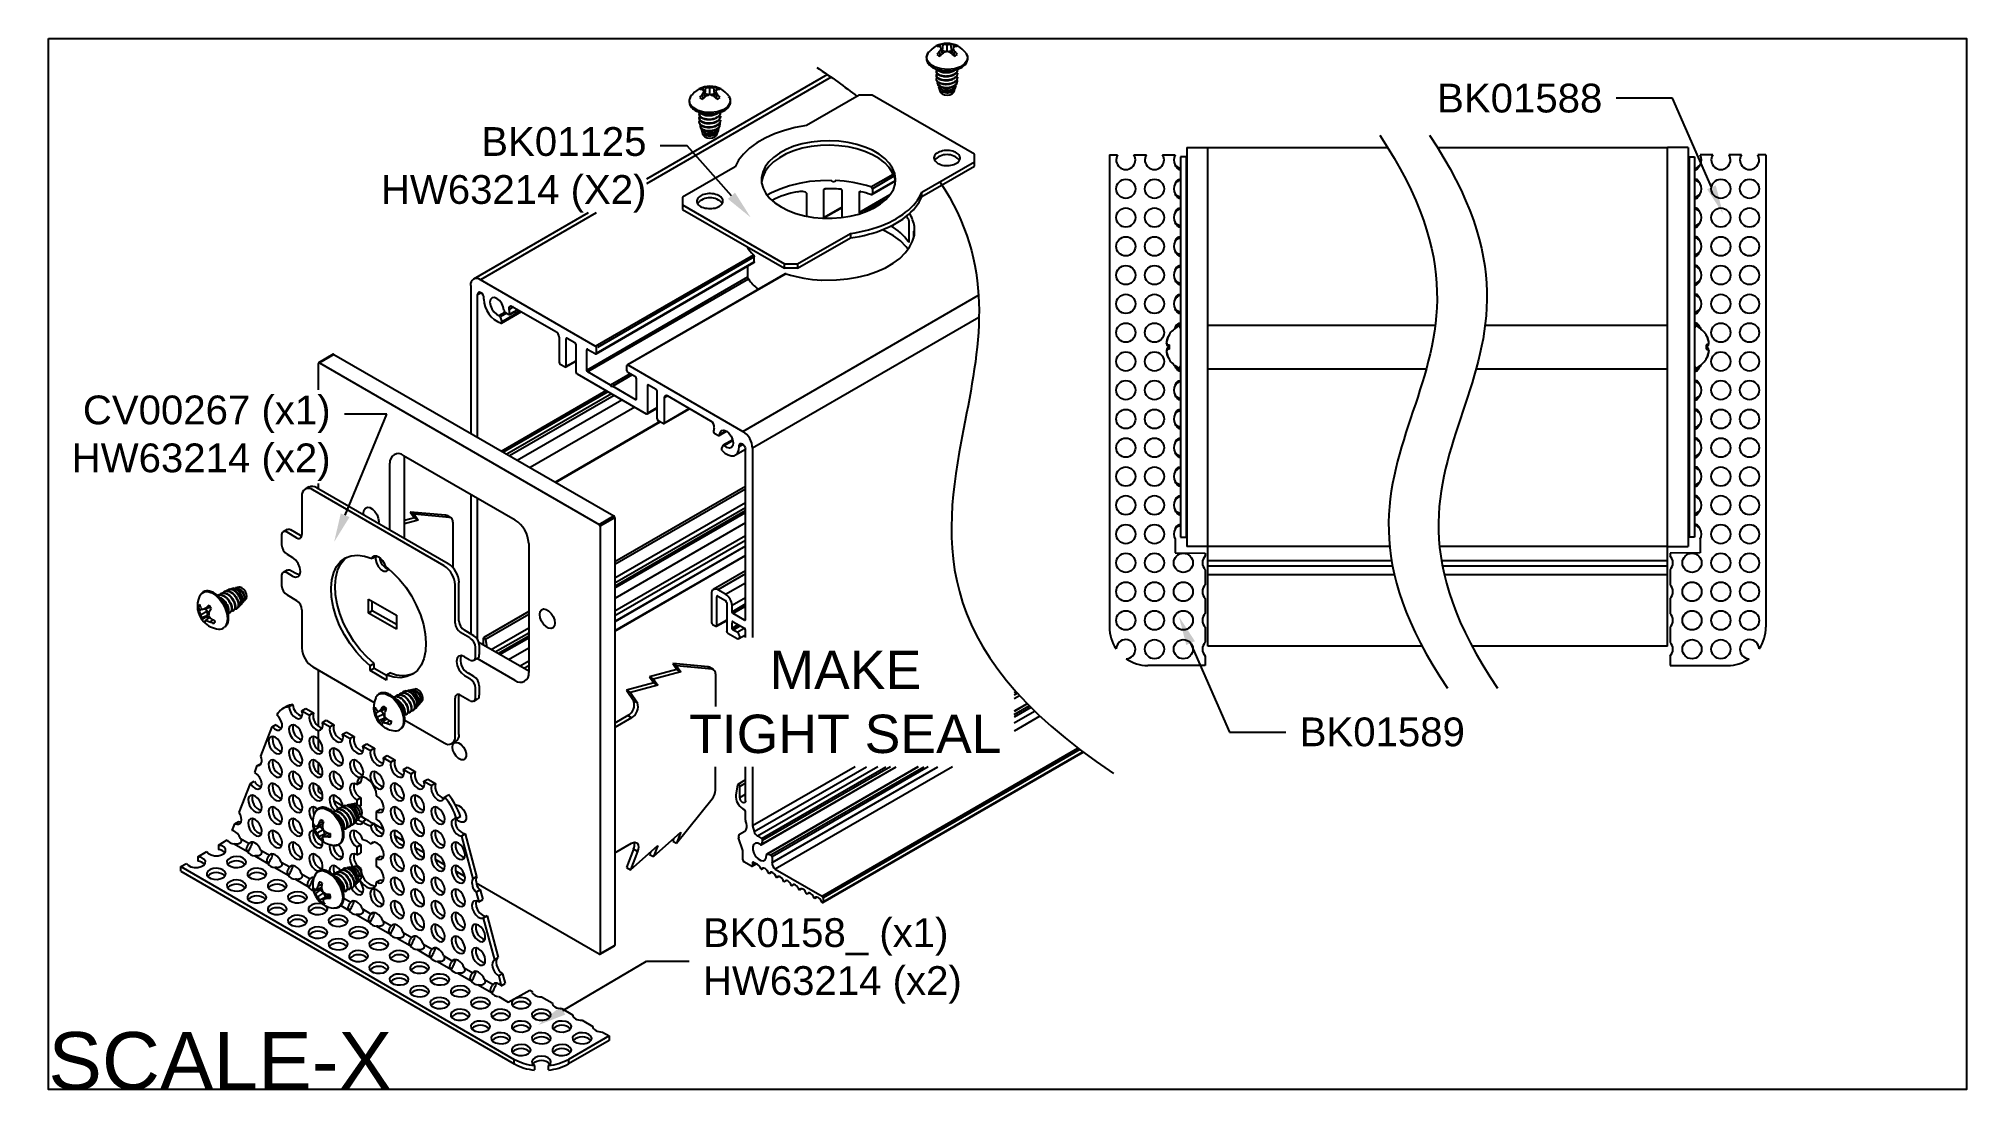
# Model space of a CAD drawing. Extents: x -0.1 to 12.5, y -6.9 to 0.
import ezdxf
from ezdxf import colors
from ezdxf.entities.mleader import LeaderData, LeaderLine
from ezdxf.math import Vec2, Vec3

# ---------------------------------------------------------------- set-up
doc = ezdxf.new("R2010")
doc.units = 0
doc.header["$LTSCALE"] = 0.5
doc.header["$MEASUREMENT"] = 0
for name, color, linetype in [('Brackets', 181, 'CONTINUOUS'), ('Dimension', 10, 'CONTINUOUS'), ('End Cap', 92, 'CONTINUOUS'), ('FAB DWG', 221, 'CONTINUOUS'), ('Hardware', 242, 'CONTINUOUS'), ('Housing', 150, 'CONTINUOUS')]:
    doc.layers.add(name, color=color, linetype=linetype)
doc.layers.add('Text-Unprinted', color=131, linetype='CONTINUOUS', plot=False)
doc.styles.add('LSAD_Standard', font='arial.ttf')

msp = doc.modelspace()

# ---------------------------------------------------------------- texts
at = {"layer": 'FAB DWG', "transparency": 16777216, "insert": (5.198, -4.324), "char_height": 0.25, "attachment_point": 5, "style": 'LSAD_Standard'}
msp.add_mtext_dynamic_manual_height_columns('\\A1;MAKE TIGHT SEAL', width=2.03411, gutter_width=16.875, heights=[0], dxfattribs=at)
at = {"layer": 'Text-Unprinted', "ltscale": 0.5, "transparency": 16777216, "style": 'LSAD_Standard'}
msp.add_attdef('SCALE-X', (0, -6.849), 'XEffectiveScaleFactor', height=0.375, dxfattribs=at)

# ---------------------------------------------------------------- linework, layer by layer
at = {"layer": 'Brackets', "transparency": 16777216}
for p, q in [((6.92, -0.758), (6.92, -3.835)), ((6.92, -0.758), (6.973, -0.758)), ((7.08, -0.758), (7.161, -0.758)), ((7.267, -0.758), (7.348, -0.758)), ((7.42, -0.77), (7.384, -0.77)), ((7.384, -0.77), (7.384, -3.25)), ((7.42, -0.77), (7.42, -3.25)), ((10.702, -0.77), (10.737, -0.77)), ((10.702, -0.77), (10.702, -3.25)), ((10.737, -0.77), (10.737, -3.25)), ((10.855, -0.758), (10.773, -0.758)), ((11.042, -0.758), (10.961, -0.758)), ((11.202, -0.758), (11.148, -0.758)), ((11.202, -0.758), (11.202, -3.835)), ((7.348, -3.262), (7.348, -3.35)), ((7.384, -3.25), (7.42, -3.25)), ((10.737, -3.25), (10.702, -3.25)), ((10.773, -3.262), (10.773, -3.35)), ((7.348, -3.35), (7.545, -3.354)), ((7.545, -3.354), (7.545, -3.372)), ((10.773, -3.35), (10.577, -3.354)), ((10.577, -3.354), (10.577, -3.372)), ((7.545, -3.461), (7.545, -3.559)), ((10.577, -3.461), (10.577, -3.559)), ((7.545, -3.648), (7.545, -3.747)), ((10.577, -3.648), (10.577, -3.747)), ((7.545, -3.836), (7.545, -3.934)), ((10.577, -3.836), (10.577, -3.934)), ((7.545, -4.023), (7.545, -4.085)), ((10.577, -4.023), (10.577, -4.085)), ((7.545, -4.085), (7.17, -4.085)), ((10.577, -4.085), (10.952, -4.085)), ((1.553, -4.352), (1.527, -4.367)), ((1.594, -4.34), (1.569, -4.355)), ((1.654, -4.38), (1.68, -4.366)), ((1.654, -4.38), (1.704, -4.409)), ((1.68, -4.366), (1.73, -4.394)), ((1.73, -4.394), (1.704, -4.409)), ((1.386, -4.677), (1.46, -4.485)), ((1.46, -4.485), (1.486, -4.47)), ((1.787, -4.457), (1.812, -4.442)), ((1.787, -4.457), (1.837, -4.486)), ((1.812, -4.442), (1.862, -4.471)), ((1.862, -4.471), (1.837, -4.486)), ((1.919, -4.533), (1.945, -4.519)), ((1.945, -4.519), (1.995, -4.547)), ((1.919, -4.533), (1.969, -4.562)), ((1.995, -4.547), (1.969, -4.562)), ((2.052, -4.61), (2.077, -4.595)), ((2.052, -4.61), (2.102, -4.639)), ((2.077, -4.595), (2.127, -4.624)), ((2.127, -4.624), (2.102, -4.639)), ((1.346, -4.782), (1.363, -4.737)), ((1.363, -4.737), (1.388, -4.723)), ((2.185, -4.686), (2.21, -4.672)), ((2.185, -4.686), (2.234, -4.715)), ((2.21, -4.672), (2.26, -4.701)), ((2.26, -4.701), (2.234, -4.715)), ((2.317, -4.763), (2.342, -4.748)), ((2.317, -4.763), (2.367, -4.792)), ((2.342, -4.748), (2.392, -4.777)), ((2.392, -4.777), (2.367, -4.792)), ((1.245, -5.043), (1.318, -4.854)), ((1.318, -4.854), (1.343, -4.84)), ((2.039, -4.843), (2.013, -4.858)), ((2.013, -4.861), (2.039, -4.846)), ((2.013, -4.858), (2.013, -4.861)), ((2.039, -4.843), (2.039, -4.846)), ((2.45, -4.839), (2.475, -4.825)), ((2.45, -4.839), (2.5, -4.868)), ((2.475, -4.825), (2.525, -4.854)), ((2.525, -4.854), (2.5, -4.868)), ((2.039, -4.948), (2.013, -4.963)), ((2.013, -4.963), (2.013, -4.99)), ((2.039, -4.996), (2.028, -5.002)), ((2.03, -5.005), (2.039, -4.999)), ((2.039, -4.948), (2.039, -4.996)), ((2.141, -4.934), (2.141, -4.931)), ((2.141, -5.036), (2.166, -5.022)), ((2.585, -4.942), (2.61, -4.927)), ((1.2, -5.16), (1.217, -5.116)), ((1.217, -5.116), (1.242, -5.101)), ((2.078, -5.088), (2.053, -5.102)), ((2.101, -5.13), (2.126, -5.115)), ((2.141, -5.085), (2.141, -5.036)), ((2.689, -5.07), (2.663, -5.084)), ((1.109, -5.255), (1.166, -5.221)), ((1.109, -5.255), (1.109, -5.284)), ((1.213, -5.248), (1.299, -5.298)), ((1.253, -5.213), (1.31, -5.245)), ((1.325, -5.236), (1.31, -5.245)), ((2.039, -5.254), (2.013, -5.269)), ((2.013, -5.269), (2.013, -5.32)), ((2.039, -5.254), (2.039, -5.306)), ((2.127, -5.236), (2.102, -5.25)), ((2.719, -5.182), (2.694, -5.197)), ((2.694, -5.197), (2.768, -5.475)), ((2.719, -5.182), (2.793, -5.46)), ((0.864, -5.396), (0.901, -5.375)), ((0.864, -5.396), (3.039, -6.652)), ((0.864, -5.426), (0.864, -5.396)), ((0.976, -5.331), (1.034, -5.298)), ((0.976, -5.331), (0.976, -5.36)), ((1.346, -5.325), (1.432, -5.375)), ((1.386, -5.289), (1.442, -5.322)), ((1.458, -5.313), (1.442, -5.322)), ((1.478, -5.401), (1.564, -5.451)), ((1.518, -5.366), (1.575, -5.398)), ((1.59, -5.39), (1.575, -5.398)), ((2.013, -5.32), (2.039, -5.306)), ((2.141, -5.342), (2.166, -5.328)), ((2.141, -5.394), (2.141, -5.342)), ((0.864, -5.426), (3.039, -6.681)), ((1.611, -5.478), (1.697, -5.528)), ((1.651, -5.442), (1.707, -5.475)), ((1.723, -5.466), (1.707, -5.475)), ((2.039, -5.407), (2.03, -5.413)), ((2.141, -5.496), (2.166, -5.481)), ((2.768, -5.475), (2.793, -5.46)), ((1.908, -5.65), (1.962, -5.681)), ((1.928, -5.602), (1.972, -5.628)), ((1.988, -5.619), (1.972, -5.628)), ((2.816, -5.547), (2.791, -5.562)), ((2.791, -5.562), (2.808, -5.626)), ((2.808, -5.626), (2.833, -5.611)), ((2.816, -5.547), (2.833, -5.611)), ((2.008, -5.708), (2.095, -5.757)), ((2.049, -5.672), (2.105, -5.705)), ((2.12, -5.696), (2.105, -5.705)), ((2.181, -5.749), (2.238, -5.781)), ((2.253, -5.772), (2.238, -5.781)), ((2.861, -5.716), (2.836, -5.731)), ((2.836, -5.731), (2.909, -6.004)), ((2.861, -5.716), (2.934, -5.989)), ((2.141, -5.784), (2.227, -5.834)), ((2.274, -5.861), (2.36, -5.91)), ((2.314, -5.825), (2.37, -5.858)), ((2.386, -5.849), (2.37, -5.858)), ((2.447, -5.902), (2.503, -5.934)), ((2.406, -5.937), (2.492, -5.987)), ((2.518, -5.925), (2.503, -5.934)), ((2.539, -6.014), (2.625, -6.063)), ((2.579, -5.978), (2.635, -6.011)), ((2.651, -6.002), (2.635, -6.011)), ((2.909, -6.004), (2.934, -5.989)), ((2.671, -6.09), (2.757, -6.14)), ((2.712, -6.055), (2.768, -6.087)), ((2.783, -6.078), (2.768, -6.087)), ((2.844, -6.131), (2.901, -6.164)), ((2.913, -6.156), (2.901, -6.164)), ((2.962, -6.094), (2.937, -6.108)), ((2.937, -6.108), (2.954, -6.172)), ((2.954, -6.172), (2.979, -6.158)), ((2.962, -6.094), (2.979, -6.158)), ((2.804, -6.167), (2.89, -6.216)), ((2.937, -6.243), (2.999, -6.279)), ((2.999, -6.279), (3.141, -6.201)), ((3.141, -6.201), (3.154, -6.208)), ((3.217, -6.244), (3.286, -6.284)), ((3.349, -6.321), (3.419, -6.361)), ((3.482, -6.397), (3.551, -6.437)), ((3.658, -6.499), (3.393, -6.652)), ((3.658, -6.528), (3.393, -6.681)), ((3.614, -6.474), (3.658, -6.499)), ((3.658, -6.499), (3.658, -6.528)), ((3.039, -6.681), (3.039, -6.652)), ((3.393, -6.652), (3.393, -6.681)), ((3.17, -6.692), (3.17, -6.721)), ((3.262, -6.721), (3.262, -6.692))]:
    msp.add_line(p, q, dxfattribs=at)
at = {"layer": 'Brackets', "transparency": 16777216, "flags": 128}
for points in [[(7.348, -1.883), (7.344, -1.891), (7.344, -1.892)], [(10.773, -1.883), (10.777, -1.891), (10.778, -1.892)], [(7.344, -2.128), (7.344, -2.129), (7.348, -2.137)], [(10.778, -2.128), (10.777, -2.129), (10.773, -2.137)], [(1.569, -4.355), (1.574, -4.376), (1.584, -4.397), (1.599, -4.415), (1.615, -4.427), (1.631, -4.432), (1.645, -4.428), (1.654, -4.417), (1.657, -4.401), (1.654, -4.38)], [(1.46, -4.485), (1.476, -4.499), (1.492, -4.507), (1.507, -4.507), (1.518, -4.499), (1.524, -4.485), (1.524, -4.465), (1.517, -4.444), (1.506, -4.424), (1.491, -4.407)], [(1.613, -4.477), (1.597, -4.471), (1.583, -4.473), (1.573, -4.482), (1.569, -4.497), (1.57, -4.517), (1.578, -4.538), (1.59, -4.558), (1.605, -4.573), (1.621, -4.582), (1.636, -4.584), (1.648, -4.579), (1.655, -4.566), (1.657, -4.548), (1.652, -4.528), (1.643, -4.507), (1.629, -4.489), (1.613, -4.477)], [(1.704, -4.409), (1.701, -4.427), (1.705, -4.448), (1.715, -4.47), (1.729, -4.489), (1.745, -4.502), (1.762, -4.508), (1.776, -4.505), (1.786, -4.495), (1.79, -4.478), (1.787, -4.457)], [(1.837, -4.486), (1.834, -4.503), (1.838, -4.525), (1.847, -4.546), (1.861, -4.565), (1.878, -4.579), (1.895, -4.584), (1.909, -4.582), (1.919, -4.571), (1.922, -4.554), (1.919, -4.533)], [(1.48, -4.553), (1.464, -4.547), (1.451, -4.549), (1.441, -4.559), (1.436, -4.574), (1.438, -4.594), (1.445, -4.615), (1.457, -4.634), (1.472, -4.65), (1.488, -4.659), (1.504, -4.661), (1.516, -4.655), (1.523, -4.643), (1.524, -4.625), (1.52, -4.604), (1.51, -4.584), (1.496, -4.566), (1.48, -4.553)], [(1.613, -4.63), (1.597, -4.624), (1.583, -4.626), (1.573, -4.635), (1.569, -4.651), (1.57, -4.67), (1.578, -4.691), (1.59, -4.711), (1.605, -4.726), (1.621, -4.736), (1.636, -4.738), (1.648, -4.732), (1.655, -4.719), (1.657, -4.701), (1.652, -4.681), (1.643, -4.66), (1.629, -4.642), (1.613, -4.63)], [(1.745, -4.553), (1.73, -4.547), (1.716, -4.549), (1.706, -4.559), (1.701, -4.574), (1.703, -4.594), (1.71, -4.615), (1.722, -4.634), (1.737, -4.65), (1.754, -4.659), (1.769, -4.661), (1.781, -4.655), (1.788, -4.643), (1.789, -4.625), (1.785, -4.604), (1.775, -4.584), (1.761, -4.566), (1.745, -4.553)], [(1.878, -4.63), (1.862, -4.624), (1.848, -4.626), (1.838, -4.635), (1.834, -4.651), (1.836, -4.67), (1.843, -4.691), (1.855, -4.711), (1.87, -4.726), (1.886, -4.736), (1.901, -4.737), (1.913, -4.732), (1.921, -4.719), (1.922, -4.701), (1.918, -4.681), (1.908, -4.66), (1.894, -4.642), (1.878, -4.63)], [(1.969, -4.562), (1.966, -4.58), (1.97, -4.601), (1.98, -4.623), (1.994, -4.642), (2.011, -4.655), (2.027, -4.661), (2.042, -4.658), (2.051, -4.648), (2.055, -4.631), (2.052, -4.61)], [(2.102, -4.639), (2.099, -4.656), (2.103, -4.678), (2.112, -4.699), (2.127, -4.718), (2.143, -4.732), (2.16, -4.738), (2.174, -4.735), (2.184, -4.724), (2.187, -4.707), (2.185, -4.686)], [(1.363, -4.737), (1.371, -4.737), (1.379, -4.735), (1.385, -4.73), (1.389, -4.722), (1.392, -4.713), (1.392, -4.702), (1.39, -4.69), (1.386, -4.677)], [(1.48, -4.706), (1.464, -4.7), (1.451, -4.702), (1.441, -4.712), (1.436, -4.727), (1.438, -4.747), (1.445, -4.768), (1.457, -4.787), (1.472, -4.803), (1.488, -4.812), (1.504, -4.814), (1.516, -4.808), (1.523, -4.796), (1.524, -4.778), (1.52, -4.757), (1.51, -4.737), (1.496, -4.719), (1.48, -4.706)], [(1.613, -4.783), (1.597, -4.777), (1.583, -4.779), (1.573, -4.788), (1.569, -4.804), (1.57, -4.823), (1.578, -4.844), (1.59, -4.864), (1.605, -4.879), (1.621, -4.889), (1.636, -4.891), (1.648, -4.885), (1.655, -4.872), (1.657, -4.854), (1.652, -4.834), (1.643, -4.813), (1.629, -4.795), (1.613, -4.783)], [(1.745, -4.706), (1.73, -4.7), (1.716, -4.702), (1.706, -4.712), (1.701, -4.727), (1.703, -4.747), (1.71, -4.768), (1.722, -4.787), (1.737, -4.803), (1.754, -4.812), (1.769, -4.814), (1.781, -4.808), (1.788, -4.796), (1.789, -4.778), (1.785, -4.757), (1.775, -4.737), (1.761, -4.719), (1.745, -4.706)], [(1.878, -4.783), (1.862, -4.777), (1.848, -4.779), (1.838, -4.788), (1.834, -4.804), (1.836, -4.823), (1.843, -4.844), (1.855, -4.864), (1.87, -4.879), (1.886, -4.889), (1.901, -4.891), (1.913, -4.885), (1.921, -4.872), (1.922, -4.854), (1.918, -4.834), (1.908, -4.813), (1.894, -4.795), (1.878, -4.783)], [(2.011, -4.706), (1.995, -4.7), (1.981, -4.702), (1.971, -4.712), (1.967, -4.727), (1.968, -4.747), (1.975, -4.768), (1.987, -4.787), (2.003, -4.803), (2.019, -4.812), (2.034, -4.814), (2.046, -4.808), (2.053, -4.796), (2.055, -4.778), (2.05, -4.757), (2.04, -4.737), (2.027, -4.719), (2.011, -4.706)], [(2.143, -4.783), (2.127, -4.777), (2.113, -4.779), (2.104, -4.788), (2.099, -4.804), (2.101, -4.823), (2.108, -4.844), (2.12, -4.864), (2.135, -4.879), (2.151, -4.889), (2.166, -4.891), (2.178, -4.885), (2.186, -4.872), (2.187, -4.854), (2.183, -4.834), (2.173, -4.813), (2.159, -4.795), (2.143, -4.783)], [(2.234, -4.715), (2.232, -4.733), (2.235, -4.754), (2.245, -4.776), (2.259, -4.795), (2.276, -4.808), (2.292, -4.814), (2.307, -4.812), (2.316, -4.801), (2.32, -4.784), (2.317, -4.763)], [(1.318, -4.854), (1.333, -4.873), (1.35, -4.886), (1.366, -4.891), (1.38, -4.887), (1.389, -4.875), (1.392, -4.857), (1.388, -4.835), (1.378, -4.813), (1.363, -4.795), (1.346, -4.782)], [(1.48, -4.859), (1.464, -4.854), (1.451, -4.855), (1.441, -4.865), (1.436, -4.88), (1.438, -4.9), (1.445, -4.921), (1.457, -4.94), (1.472, -4.956), (1.488, -4.965), (1.504, -4.967), (1.516, -4.961), (1.523, -4.949), (1.524, -4.931), (1.52, -4.91), (1.51, -4.89), (1.496, -4.872), (1.48, -4.859)], [(1.745, -4.859), (1.73, -4.854), (1.716, -4.855), (1.706, -4.865), (1.701, -4.88), (1.703, -4.9), (1.71, -4.921), (1.722, -4.94), (1.737, -4.956), (1.754, -4.965), (1.769, -4.967), (1.781, -4.961), (1.788, -4.949), (1.789, -4.931), (1.785, -4.91), (1.775, -4.89), (1.761, -4.872), (1.745, -4.859)], [(2.013, -4.861), (1.996, -4.854), (1.98, -4.856), (1.97, -4.867), (1.966, -4.885), (1.97, -4.907), (1.98, -4.93), (1.996, -4.95), (2.013, -4.963)], [(2.141, -4.931), (2.137, -4.907), (2.128, -4.881), (2.114, -4.857), (2.097, -4.836), (2.077, -4.821), (2.057, -4.813), (2.04, -4.814), (2.025, -4.822), (2.016, -4.837), (2.013, -4.858)], [(2.046, -4.813), (2.042, -4.822), (2.039, -4.843)], [(2.276, -4.859), (2.26, -4.853), (2.246, -4.855), (2.236, -4.865), (2.232, -4.88), (2.233, -4.9), (2.241, -4.921), (2.253, -4.94), (2.268, -4.956), (2.284, -4.965), (2.299, -4.967), (2.311, -4.961), (2.318, -4.949), (2.32, -4.931), (2.315, -4.91), (2.306, -4.89), (2.292, -4.872), (2.276, -4.859)], [(2.367, -4.792), (2.364, -4.809), (2.368, -4.831), (2.378, -4.852), (2.392, -4.871), (2.408, -4.885), (2.425, -4.891), (2.439, -4.888), (2.449, -4.877), (2.453, -4.86), (2.45, -4.839)], [(2.5, -4.868), (2.497, -4.885), (2.5, -4.906), (2.509, -4.927), (2.523, -4.946), (2.539, -4.96), (2.555, -4.967), (2.569, -4.966), (2.58, -4.957), (2.585, -4.942)], [(1.348, -4.936), (1.332, -4.93), (1.318, -4.932), (1.308, -4.941), (1.304, -4.957), (1.305, -4.976), (1.312, -4.997), (1.324, -5.017), (1.34, -5.032), (1.356, -5.042), (1.371, -5.044), (1.383, -5.038), (1.39, -5.025), (1.392, -5.008), (1.387, -4.987), (1.377, -4.966), (1.364, -4.949), (1.348, -4.936)], [(1.48, -5.012), (1.464, -5.007), (1.451, -5.009), (1.441, -5.018), (1.436, -5.033), (1.438, -5.053), (1.445, -5.074), (1.457, -5.093), (1.472, -5.109), (1.488, -5.118), (1.504, -5.12), (1.516, -5.115), (1.523, -5.102), (1.524, -5.084), (1.52, -5.064), (1.51, -5.043), (1.496, -5.025), (1.48, -5.012)], [(1.613, -4.936), (1.597, -4.93), (1.583, -4.932), (1.573, -4.941), (1.569, -4.957), (1.57, -4.976), (1.578, -4.997), (1.59, -5.017), (1.605, -5.032), (1.621, -5.042), (1.636, -5.044), (1.648, -5.038), (1.655, -5.025), (1.657, -5.008), (1.652, -4.987), (1.643, -4.966), (1.629, -4.949), (1.613, -4.936)], [(1.745, -5.012), (1.73, -5.007), (1.716, -5.009), (1.706, -5.018), (1.701, -5.033), (1.703, -5.053), (1.71, -5.074), (1.722, -5.093), (1.725, -5.096)], [(1.756, -5.021), (1.745, -5.012)], [(1.878, -4.936), (1.862, -4.93), (1.848, -4.932), (1.838, -4.941), (1.834, -4.957), (1.836, -4.976), (1.843, -4.997), (1.855, -5.017), (1.87, -5.032), (1.872, -5.033)], [(1.921, -5.003), (1.918, -4.987), (1.908, -4.966), (1.894, -4.949), (1.878, -4.936)], [(2.141, -5.036), (2.158, -5.044), (2.174, -5.041), (2.184, -5.031), (2.187, -5.012), (2.184, -4.99), (2.174, -4.967), (2.158, -4.948), (2.141, -4.934)], [(2.166, -5.022), (2.184, -5.029), (2.184, -5.029)], [(2.276, -5.012), (2.26, -5.007), (2.246, -5.008), (2.236, -5.018), (2.232, -5.033), (2.233, -5.053), (2.241, -5.074), (2.253, -5.093), (2.268, -5.109), (2.284, -5.118), (2.299, -5.12), (2.311, -5.114), (2.318, -5.102), (2.32, -5.084), (2.315, -5.063), (2.306, -5.043), (2.292, -5.025), (2.276, -5.012)], [(2.408, -4.936), (2.392, -4.93), (2.379, -4.932), (2.369, -4.941), (2.364, -4.957), (2.366, -4.976), (2.373, -4.997), (2.385, -5.017), (2.4, -5.032), (2.416, -5.042), (2.432, -5.044), (2.444, -5.038), (2.451, -5.025), (2.452, -5.008), (2.448, -4.987), (2.438, -4.966), (2.424, -4.948), (2.408, -4.936)], [(2.541, -5.012), (2.525, -5.007), (2.511, -5.008), (2.501, -5.018), (2.497, -5.033), (2.498, -5.053), (2.506, -5.074), (2.518, -5.093), (2.533, -5.109), (2.549, -5.118), (2.564, -5.12), (2.576, -5.114), (2.583, -5.102), (2.585, -5.084), (2.581, -5.063), (2.571, -5.043), (2.557, -5.025), (2.541, -5.012)], [(1.217, -5.116), (1.23, -5.12), (1.241, -5.12), (1.25, -5.115), (1.257, -5.105), (1.259, -5.092), (1.258, -5.076), (1.253, -5.059), (1.245, -5.043)], [(1.242, -5.101), (1.255, -5.105), (1.256, -5.106)], [(1.348, -5.089), (1.332, -5.083), (1.318, -5.085), (1.308, -5.094), (1.304, -5.11), (1.305, -5.129), (1.312, -5.15), (1.324, -5.17), (1.34, -5.185), (1.356, -5.195), (1.371, -5.197), (1.383, -5.191), (1.39, -5.179), (1.392, -5.161), (1.387, -5.14), (1.377, -5.119), (1.364, -5.102), (1.348, -5.089)], [(1.613, -5.089), (1.597, -5.083), (1.583, -5.085), (1.573, -5.094), (1.569, -5.11), (1.57, -5.129), (1.578, -5.15), (1.59, -5.17), (1.605, -5.185), (1.621, -5.195), (1.636, -5.197), (1.648, -5.191), (1.655, -5.179), (1.657, -5.161), (1.652, -5.14), (1.643, -5.119), (1.629, -5.102), (1.613, -5.089)], [(2.001, -5.108), (2.001, -5.108), (2.018, -5.118), (2.033, -5.12), (2.046, -5.115), (2.053, -5.102)], [(2.101, -5.13), (2.108, -5.151), (2.121, -5.171), (2.136, -5.186), (2.152, -5.195), (2.168, -5.197), (2.179, -5.19), (2.186, -5.177), (2.187, -5.158), (2.182, -5.137), (2.171, -5.117), (2.157, -5.099), (2.141, -5.087)], [(2.408, -5.089), (2.392, -5.083), (2.379, -5.085), (2.369, -5.094), (2.364, -5.11), (2.366, -5.129), (2.373, -5.15), (2.385, -5.17), (2.4, -5.185), (2.416, -5.195), (2.432, -5.197), (2.444, -5.191), (2.451, -5.178), (2.452, -5.161), (2.448, -5.14), (2.438, -5.119), (2.424, -5.102), (2.408, -5.089)], [(2.663, -5.084), (2.648, -5.083), (2.637, -5.09), (2.63, -5.104), (2.63, -5.123), (2.636, -5.144), (2.647, -5.165), (2.661, -5.182), (2.678, -5.193), (2.694, -5.197)], [(1.034, -5.298), (1.044, -5.311), (1.061, -5.32), (1.083, -5.325), (1.107, -5.325), (1.13, -5.32), (1.147, -5.31), (1.156, -5.297), (1.156, -5.283), (1.147, -5.27), (1.131, -5.26), (1.109, -5.255)], [(1.386, -5.289), (1.379, -5.275), (1.37, -5.262), (1.359, -5.25), (1.348, -5.242), (1.336, -5.237), (1.326, -5.236), (1.317, -5.239), (1.31, -5.245)], [(1.48, -5.166), (1.464, -5.16), (1.451, -5.162), (1.441, -5.171), (1.436, -5.186), (1.438, -5.206), (1.445, -5.227), (1.457, -5.247), (1.472, -5.262), (1.488, -5.271), (1.504, -5.273), (1.516, -5.268), (1.523, -5.255), (1.524, -5.237), (1.52, -5.217), (1.51, -5.196), (1.496, -5.178), (1.48, -5.166)], [(1.613, -5.242), (1.597, -5.236), (1.583, -5.238), (1.573, -5.248), (1.569, -5.263), (1.57, -5.283), (1.578, -5.303), (1.59, -5.323), (1.605, -5.339), (1.621, -5.348), (1.636, -5.35), (1.648, -5.344), (1.655, -5.332), (1.657, -5.314), (1.652, -5.293), (1.643, -5.273), (1.629, -5.255), (1.613, -5.242)], [(1.734, -5.161), (1.73, -5.16), (1.716, -5.162), (1.706, -5.171), (1.701, -5.186), (1.703, -5.206), (1.71, -5.227), (1.722, -5.246), (1.737, -5.262), (1.754, -5.271), (1.769, -5.273), (1.781, -5.268), (1.788, -5.255), (1.789, -5.237), (1.788, -5.231)], [(1.837, -5.253), (1.834, -5.263), (1.836, -5.283), (1.843, -5.303), (1.855, -5.323), (1.87, -5.339), (1.886, -5.348), (1.901, -5.35), (1.913, -5.344), (1.921, -5.332), (1.922, -5.314), (1.918, -5.293), (1.908, -5.273), (1.894, -5.255), (1.892, -5.253)], [(2.052, -5.221), (2.042, -5.199), (2.027, -5.179), (2.01, -5.165), (1.993, -5.16), (1.979, -5.163), (1.969, -5.175), (1.966, -5.193), (1.971, -5.215), (1.981, -5.237), (1.996, -5.256), (2.013, -5.269)], [(2.141, -5.342), (2.158, -5.35), (2.173, -5.348), (2.183, -5.338), (2.187, -5.32), (2.185, -5.299), (2.175, -5.276), (2.161, -5.256), (2.144, -5.242), (2.127, -5.236), (2.112, -5.239), (2.102, -5.25)], [(2.276, -5.165), (2.26, -5.16), (2.246, -5.162), (2.236, -5.171), (2.232, -5.186), (2.233, -5.206), (2.241, -5.227), (2.253, -5.246), (2.268, -5.262), (2.284, -5.271), (2.299, -5.273), (2.311, -5.268), (2.318, -5.255), (2.32, -5.237), (2.315, -5.217), (2.306, -5.196), (2.292, -5.178), (2.276, -5.165)], [(2.408, -5.242), (2.392, -5.236), (2.379, -5.238), (2.369, -5.247), (2.364, -5.263), (2.366, -5.282), (2.373, -5.303), (2.385, -5.323), (2.4, -5.339), (2.416, -5.348), (2.432, -5.35), (2.444, -5.344), (2.451, -5.332), (2.452, -5.314), (2.448, -5.293), (2.438, -5.272), (2.424, -5.255), (2.408, -5.242)], [(2.541, -5.165), (2.525, -5.16), (2.511, -5.162), (2.501, -5.171), (2.497, -5.186), (2.498, -5.206), (2.506, -5.227), (2.518, -5.246), (2.533, -5.262), (2.549, -5.271), (2.564, -5.273), (2.576, -5.268), (2.583, -5.255), (2.585, -5.237), (2.581, -5.217), (2.571, -5.196), (2.557, -5.178), (2.541, -5.165)], [(2.674, -5.242), (2.658, -5.236), (2.644, -5.238), (2.634, -5.247), (2.63, -5.263), (2.631, -5.282), (2.638, -5.303), (2.65, -5.323), (2.665, -5.338), (2.682, -5.348), (2.697, -5.35), (2.709, -5.344), (2.716, -5.332), (2.718, -5.314), (2.713, -5.293), (2.703, -5.272), (2.69, -5.255), (2.674, -5.242)], [(0.901, -5.375), (0.911, -5.387), (0.929, -5.397), (0.951, -5.402), (0.975, -5.402), (0.997, -5.396), (1.014, -5.386), (1.023, -5.374), (1.024, -5.36), (1.015, -5.347), (0.998, -5.337), (0.976, -5.331)], [(1.271, -5.341), (1.253, -5.333), (1.23, -5.33), (1.207, -5.332), (1.187, -5.339), (1.173, -5.349), (1.165, -5.361), (1.166, -5.375), (1.176, -5.387), (1.192, -5.396), (1.213, -5.401), (1.236, -5.402), (1.258, -5.398), (1.275, -5.389), (1.287, -5.378), (1.29, -5.365), (1.284, -5.352), (1.271, -5.341)], [(1.518, -5.366), (1.511, -5.351), (1.502, -5.338), (1.492, -5.327), (1.48, -5.319), (1.469, -5.314), (1.458, -5.313), (1.449, -5.315), (1.442, -5.322)], [(1.651, -5.442), (1.644, -5.428), (1.635, -5.415), (1.624, -5.403), (1.613, -5.395), (1.602, -5.39), (1.591, -5.389), (1.582, -5.392), (1.575, -5.398)], [(1.745, -5.319), (1.73, -5.313), (1.716, -5.315), (1.706, -5.324), (1.701, -5.34), (1.703, -5.359), (1.71, -5.38), (1.722, -5.4), (1.737, -5.415), (1.754, -5.424), (1.769, -5.426), (1.781, -5.421), (1.788, -5.408), (1.789, -5.39), (1.785, -5.37), (1.775, -5.349), (1.761, -5.331), (1.745, -5.319)], [(1.878, -5.395), (1.862, -5.389), (1.848, -5.391), (1.838, -5.401), (1.834, -5.416), (1.835, -5.432)], [(1.903, -5.42), (1.894, -5.408), (1.878, -5.395)], [(2.013, -5.32), (1.996, -5.313), (1.98, -5.315), (1.97, -5.326), (1.966, -5.344), (1.97, -5.366), (1.98, -5.389), (1.986, -5.396)], [(2.141, -5.496), (2.158, -5.503), (2.173, -5.501), (2.184, -5.49), (2.187, -5.472), (2.184, -5.449), (2.174, -5.427), (2.158, -5.407), (2.141, -5.394)], [(2.166, -5.328), (2.183, -5.335), (2.184, -5.335)], [(2.276, -5.319), (2.26, -5.313), (2.246, -5.315), (2.236, -5.324), (2.232, -5.339), (2.233, -5.359), (2.241, -5.38), (2.253, -5.4), (2.268, -5.415), (2.284, -5.424), (2.299, -5.426), (2.311, -5.421), (2.318, -5.408), (2.32, -5.39), (2.315, -5.37), (2.306, -5.349), (2.292, -5.331), (2.276, -5.319)], [(2.408, -5.395), (2.392, -5.389), (2.379, -5.391), (2.369, -5.401), (2.364, -5.416), (2.366, -5.436), (2.373, -5.457), (2.385, -5.476), (2.4, -5.492), (2.416, -5.501), (2.432, -5.503), (2.444, -5.497), (2.451, -5.485), (2.452, -5.467), (2.448, -5.446), (2.438, -5.426), (2.424, -5.408), (2.408, -5.395)], [(2.541, -5.319), (2.525, -5.313), (2.511, -5.315), (2.501, -5.324), (2.497, -5.339), (2.498, -5.359), (2.506, -5.38), (2.518, -5.4), (2.533, -5.415), (2.549, -5.424), (2.564, -5.426), (2.576, -5.421), (2.583, -5.408), (2.585, -5.39), (2.581, -5.37), (2.571, -5.349), (2.557, -5.331), (2.541, -5.319)], [(2.674, -5.395), (2.658, -5.389), (2.644, -5.391), (2.634, -5.401), (2.63, -5.416), (2.631, -5.436), (2.638, -5.456), (2.65, -5.476), (2.665, -5.492), (2.682, -5.501), (2.697, -5.503), (2.709, -5.497), (2.716, -5.485), (2.718, -5.467), (2.713, -5.446), (2.703, -5.426), (2.69, -5.408), (2.674, -5.395)], [(1.139, -5.417), (1.12, -5.41), (1.098, -5.407), (1.075, -5.409), (1.055, -5.415), (1.04, -5.425), (1.033, -5.438), (1.034, -5.451), (1.043, -5.463), (1.059, -5.473), (1.08, -5.478), (1.103, -5.479), (1.125, -5.474), (1.143, -5.466), (1.154, -5.454), (1.157, -5.441), (1.152, -5.428), (1.139, -5.417)], [(1.271, -5.494), (1.253, -5.486), (1.23, -5.483), (1.207, -5.485), (1.187, -5.492), (1.173, -5.502), (1.165, -5.514), (1.166, -5.528), (1.176, -5.54), (1.192, -5.549), (1.213, -5.554), (1.236, -5.555), (1.258, -5.551), (1.275, -5.542), (1.287, -5.531), (1.29, -5.518), (1.284, -5.505), (1.271, -5.494)], [(1.404, -5.417), (1.385, -5.41), (1.363, -5.407), (1.34, -5.409), (1.32, -5.415), (1.305, -5.425), (1.298, -5.438), (1.299, -5.451), (1.308, -5.463), (1.325, -5.473), (1.346, -5.478), (1.368, -5.479), (1.39, -5.474), (1.408, -5.466), (1.419, -5.454), (1.422, -5.441), (1.417, -5.428), (1.404, -5.417)], [(1.537, -5.494), (1.518, -5.486), (1.495, -5.483), (1.473, -5.485), (1.452, -5.492), (1.438, -5.502), (1.431, -5.514), (1.432, -5.528), (1.441, -5.54), (1.457, -5.549), (1.478, -5.554), (1.501, -5.555), (1.523, -5.551), (1.541, -5.542), (1.552, -5.531), (1.555, -5.518), (1.55, -5.505), (1.537, -5.494)], [(1.732, -5.467), (1.723, -5.466), (1.714, -5.469), (1.707, -5.475)], [(1.975, -5.533), (1.987, -5.553), (2.003, -5.568), (2.019, -5.578), (2.034, -5.58), (2.046, -5.574), (2.053, -5.561), (2.055, -5.543), (2.05, -5.523), (2.04, -5.502), (2.028, -5.486)], [(2.032, -5.482), (2.04, -5.495), (2.058, -5.515), (2.077, -5.53), (2.096, -5.537), (2.114, -5.537), (2.128, -5.53), (2.137, -5.515), (2.141, -5.496)], [(2.166, -5.481), (2.184, -5.488), (2.184, -5.488)], [(2.276, -5.472), (2.26, -5.466), (2.246, -5.468), (2.236, -5.477), (2.232, -5.493), (2.233, -5.512), (2.241, -5.533), (2.253, -5.553), (2.268, -5.568), (2.284, -5.578), (2.299, -5.58), (2.311, -5.574), (2.318, -5.561), (2.32, -5.543), (2.315, -5.523), (2.306, -5.502), (2.292, -5.484), (2.276, -5.472)], [(2.541, -5.472), (2.525, -5.466), (2.511, -5.468), (2.501, -5.477), (2.497, -5.493), (2.498, -5.512), (2.506, -5.533), (2.518, -5.553), (2.533, -5.568), (2.549, -5.578), (2.564, -5.579), (2.576, -5.574), (2.583, -5.561), (2.585, -5.543), (2.581, -5.523), (2.571, -5.502), (2.557, -5.484), (2.541, -5.472)], [(1.404, -5.57), (1.385, -5.563), (1.363, -5.56), (1.34, -5.562), (1.32, -5.568), (1.305, -5.578), (1.298, -5.591), (1.299, -5.604), (1.308, -5.616), (1.325, -5.626), (1.346, -5.631), (1.368, -5.632), (1.39, -5.627), (1.408, -5.619), (1.419, -5.607), (1.422, -5.594), (1.417, -5.581), (1.404, -5.57)], [(1.537, -5.647), (1.518, -5.639), (1.495, -5.636), (1.473, -5.638), (1.452, -5.645), (1.438, -5.655), (1.431, -5.667), (1.432, -5.681), (1.441, -5.693), (1.457, -5.702), (1.478, -5.708), (1.501, -5.708), (1.523, -5.704), (1.541, -5.695), (1.552, -5.684), (1.555, -5.671), (1.55, -5.658), (1.537, -5.647)], [(1.669, -5.57), (1.65, -5.563), (1.628, -5.56), (1.605, -5.562), (1.585, -5.568), (1.57, -5.578), (1.563, -5.591), (1.564, -5.604), (1.573, -5.616), (1.59, -5.626), (1.611, -5.631), (1.634, -5.632), (1.655, -5.627), (1.673, -5.619), (1.684, -5.607), (1.687, -5.594), (1.682, -5.581), (1.669, -5.57)], [(1.798, -5.646), (1.783, -5.639), (1.76, -5.636), (1.738, -5.638), (1.718, -5.645), (1.703, -5.655), (1.696, -5.667), (1.697, -5.681), (1.706, -5.693), (1.722, -5.702), (1.743, -5.708), (1.766, -5.708), (1.788, -5.704), (1.806, -5.695), (1.817, -5.684), (1.82, -5.671), (1.815, -5.658), (1.804, -5.649)], [(2.049, -5.672), (2.042, -5.658), (2.033, -5.644), (2.022, -5.633), (2.011, -5.625), (1.999, -5.62), (1.989, -5.619), (1.98, -5.622), (1.972, -5.628)], [(2.143, -5.548), (2.127, -5.542), (2.113, -5.544), (2.104, -5.554), (2.099, -5.569), (2.101, -5.589), (2.108, -5.61), (2.12, -5.629), (2.135, -5.645), (2.151, -5.654), (2.166, -5.656), (2.178, -5.65), (2.186, -5.638), (2.187, -5.62), (2.183, -5.599), (2.173, -5.579), (2.159, -5.561), (2.143, -5.548)], [(2.276, -5.625), (2.26, -5.619), (2.246, -5.621), (2.236, -5.63), (2.232, -5.646), (2.233, -5.665), (2.241, -5.686), (2.253, -5.706), (2.268, -5.721), (2.284, -5.731), (2.299, -5.733), (2.311, -5.727), (2.318, -5.714), (2.32, -5.696), (2.315, -5.676), (2.306, -5.655), (2.292, -5.637), (2.276, -5.625)], [(2.408, -5.548), (2.392, -5.542), (2.379, -5.544), (2.369, -5.554), (2.364, -5.569), (2.366, -5.589), (2.373, -5.61), (2.385, -5.629), (2.4, -5.645), (2.416, -5.654), (2.432, -5.656), (2.444, -5.65), (2.451, -5.638), (2.452, -5.62), (2.448, -5.599), (2.438, -5.579), (2.424, -5.561), (2.408, -5.548)], [(2.541, -5.625), (2.525, -5.619), (2.511, -5.621), (2.501, -5.63), (2.497, -5.646), (2.498, -5.665), (2.506, -5.686), (2.518, -5.706), (2.533, -5.721), (2.549, -5.731), (2.564, -5.733), (2.576, -5.727), (2.583, -5.714), (2.585, -5.696), (2.581, -5.676), (2.571, -5.655), (2.557, -5.637), (2.541, -5.625)], [(2.674, -5.548), (2.658, -5.542), (2.644, -5.544), (2.634, -5.554), (2.63, -5.569), (2.631, -5.589), (2.638, -5.61), (2.65, -5.629), (2.665, -5.645), (2.682, -5.654), (2.697, -5.656), (2.709, -5.65), (2.716, -5.638), (2.718, -5.62), (2.713, -5.599), (2.703, -5.579), (2.69, -5.561), (2.674, -5.548)], [(2.808, -5.626), (2.791, -5.619), (2.776, -5.621), (2.766, -5.631), (2.762, -5.648), (2.765, -5.669), (2.774, -5.691), (2.787, -5.711), (2.804, -5.726), (2.821, -5.732), (2.836, -5.731)], [(2.79, -5.619), (2.787, -5.633), (2.79, -5.655), (2.799, -5.677), (2.813, -5.697), (2.83, -5.711), (2.847, -5.718), (2.861, -5.716)], [(1.669, -5.723), (1.65, -5.716), (1.628, -5.713), (1.605, -5.715), (1.585, -5.721), (1.57, -5.731), (1.563, -5.744), (1.564, -5.757), (1.573, -5.769), (1.59, -5.779), (1.611, -5.784), (1.634, -5.785), (1.655, -5.78), (1.673, -5.772), (1.684, -5.76), (1.687, -5.747), (1.682, -5.734), (1.669, -5.723)], [(1.934, -5.723), (1.915, -5.716), (1.893, -5.713), (1.87, -5.715), (1.85, -5.721), (1.836, -5.731), (1.828, -5.744), (1.829, -5.757), (1.839, -5.769), (1.855, -5.779), (1.876, -5.784), (1.899, -5.785), (1.921, -5.78), (1.938, -5.772), (1.949, -5.76), (1.953, -5.747), (1.947, -5.734), (1.934, -5.723)], [(2.181, -5.749), (2.174, -5.734), (2.165, -5.721), (2.155, -5.71), (2.143, -5.701), (2.132, -5.696), (2.121, -5.695), (2.112, -5.698), (2.105, -5.705)], [(2.314, -5.825), (2.307, -5.811), (2.298, -5.797), (2.287, -5.786), (2.276, -5.778), (2.264, -5.773), (2.254, -5.772), (2.245, -5.775), (2.238, -5.781)], [(2.408, -5.701), (2.392, -5.696), (2.379, -5.697), (2.369, -5.707), (2.364, -5.722), (2.366, -5.742), (2.373, -5.763), (2.385, -5.782), (2.4, -5.798), (2.416, -5.807), (2.432, -5.809), (2.444, -5.803), (2.451, -5.791), (2.452, -5.773), (2.448, -5.752), (2.438, -5.732), (2.424, -5.714), (2.408, -5.701)], [(2.541, -5.778), (2.525, -5.772), (2.511, -5.774), (2.501, -5.783), (2.497, -5.799), (2.498, -5.818), (2.506, -5.839), (2.518, -5.859), (2.533, -5.874), (2.549, -5.884), (2.564, -5.886), (2.576, -5.88), (2.583, -5.867), (2.585, -5.85), (2.581, -5.829), (2.571, -5.808), (2.557, -5.79), (2.541, -5.778)], [(2.674, -5.701), (2.658, -5.695), (2.644, -5.697), (2.634, -5.707), (2.63, -5.722), (2.631, -5.742), (2.638, -5.763), (2.65, -5.782), (2.665, -5.798), (2.682, -5.807), (2.697, -5.809), (2.709, -5.803), (2.716, -5.791), (2.718, -5.773), (2.713, -5.752), (2.703, -5.732), (2.69, -5.714), (2.674, -5.701)], [(2.806, -5.778), (2.79, -5.772), (2.776, -5.774), (2.767, -5.783), (2.762, -5.799), (2.764, -5.818), (2.771, -5.839), (2.783, -5.859), (2.798, -5.874), (2.814, -5.884), (2.829, -5.886), (2.841, -5.88), (2.849, -5.867), (2.85, -5.85), (2.846, -5.829), (2.836, -5.808), (2.822, -5.79), (2.806, -5.778)], [(1.802, -5.8), (1.783, -5.792), (1.76, -5.789), (1.738, -5.791), (1.718, -5.798), (1.703, -5.808), (1.696, -5.821), (1.697, -5.834), (1.706, -5.846), (1.722, -5.855), (1.743, -5.861), (1.766, -5.861), (1.788, -5.857), (1.806, -5.849), (1.817, -5.837), (1.82, -5.824), (1.815, -5.811), (1.802, -5.8)], [(1.934, -5.877), (1.915, -5.869), (1.893, -5.866), (1.87, -5.868), (1.85, -5.874), (1.836, -5.884), (1.828, -5.897), (1.829, -5.91), (1.839, -5.922), (1.855, -5.932), (1.876, -5.937), (1.899, -5.938), (1.921, -5.934), (1.938, -5.925), (1.949, -5.913), (1.953, -5.9), (1.947, -5.887), (1.934, -5.877)], [(2.067, -5.8), (2.048, -5.792), (2.026, -5.789), (2.003, -5.791), (1.983, -5.798), (1.968, -5.808), (1.961, -5.821), (1.962, -5.834), (1.971, -5.846), (1.987, -5.855), (2.008, -5.861), (2.031, -5.861), (2.053, -5.857), (2.071, -5.849), (2.082, -5.837), (2.085, -5.824), (2.08, -5.811), (2.067, -5.8)], [(2.2, -5.877), (2.181, -5.869), (2.158, -5.866), (2.135, -5.868), (2.115, -5.874), (2.101, -5.884), (2.093, -5.897), (2.095, -5.91), (2.104, -5.922), (2.12, -5.932), (2.141, -5.937), (2.164, -5.938), (2.186, -5.934), (2.203, -5.925), (2.215, -5.913), (2.218, -5.9), (2.213, -5.887), (2.2, -5.877)], [(2.447, -5.902), (2.439, -5.887), (2.43, -5.874), (2.42, -5.863), (2.408, -5.854), (2.397, -5.85), (2.386, -5.848), (2.377, -5.851), (2.37, -5.858)], [(2.674, -5.854), (2.658, -5.849), (2.644, -5.851), (2.634, -5.86), (2.63, -5.875), (2.631, -5.895), (2.638, -5.916), (2.65, -5.935), (2.665, -5.951), (2.682, -5.96), (2.697, -5.962), (2.709, -5.957), (2.716, -5.944), (2.718, -5.926), (2.713, -5.905), (2.703, -5.885), (2.69, -5.867), (2.674, -5.854)], [(2.067, -5.953), (2.048, -5.946), (2.026, -5.943), (2.003, -5.944), (1.983, -5.951), (1.968, -5.961), (1.961, -5.974), (1.962, -5.987), (1.971, -5.999), (1.987, -6.008), (2.008, -6.014), (2.031, -6.014), (2.053, -6.01), (2.071, -6.002), (2.082, -5.99), (2.085, -5.977), (2.08, -5.964), (2.067, -5.953)], [(2.2, -6.03), (2.181, -6.022), (2.158, -6.019), (2.135, -6.021), (2.115, -6.027), (2.101, -6.038), (2.093, -6.05), (2.095, -6.063), (2.104, -6.075), (2.12, -6.085), (2.141, -6.09), (2.164, -6.091), (2.186, -6.087), (2.203, -6.078), (2.215, -6.067), (2.218, -6.053), (2.213, -6.041), (2.2, -6.03)], [(2.332, -5.953), (2.313, -5.946), (2.291, -5.943), (2.268, -5.944), (2.248, -5.951), (2.233, -5.961), (2.226, -5.974), (2.227, -5.987), (2.236, -5.999), (2.253, -6.008), (2.274, -6.014), (2.297, -6.014), (2.318, -6.01), (2.336, -6.002), (2.347, -5.99), (2.35, -5.977), (2.345, -5.964), (2.332, -5.953)], [(2.465, -6.03), (2.446, -6.022), (2.423, -6.019), (2.401, -6.021), (2.381, -6.027), (2.366, -6.038), (2.359, -6.05), (2.36, -6.063), (2.369, -6.075), (2.385, -6.085), (2.406, -6.09), (2.429, -6.091), (2.451, -6.087), (2.469, -6.078), (2.48, -6.067), (2.483, -6.053), (2.478, -6.041), (2.465, -6.03)], [(2.579, -5.978), (2.572, -5.964), (2.563, -5.95), (2.552, -5.939), (2.541, -5.931), (2.53, -5.926), (2.519, -5.925), (2.51, -5.928), (2.503, -5.934)], [(2.712, -6.055), (2.705, -6.04), (2.696, -6.027), (2.685, -6.016), (2.674, -6.007), (2.662, -6.003), (2.652, -6.002), (2.642, -6.004), (2.635, -6.011)], [(2.806, -5.931), (2.79, -5.925), (2.776, -5.927), (2.767, -5.936), (2.762, -5.952), (2.764, -5.971), (2.771, -5.992), (2.783, -6.012), (2.798, -6.027), (2.814, -6.037), (2.829, -6.039), (2.841, -6.033), (2.849, -6.02), (2.85, -6.003), (2.846, -5.982), (2.836, -5.961), (2.822, -5.944), (2.806, -5.931)], [(2.909, -6.004), (2.901, -6.011), (2.896, -6.022), (2.895, -6.036), (2.897, -6.052), (2.903, -6.069), (2.913, -6.085), (2.924, -6.098), (2.937, -6.108)], [(2.932, -5.991), (2.926, -5.996), (2.921, -6.007), (2.92, -6.021), (2.923, -6.037), (2.929, -6.054), (2.938, -6.07), (2.949, -6.083), (2.962, -6.094)], [(2.332, -6.106), (2.313, -6.099), (2.291, -6.096), (2.268, -6.097), (2.248, -6.104), (2.233, -6.114), (2.226, -6.127), (2.227, -6.14), (2.236, -6.152), (2.253, -6.161), (2.274, -6.167), (2.297, -6.167), (2.318, -6.163), (2.336, -6.155), (2.347, -6.143), (2.35, -6.13), (2.345, -6.117), (2.332, -6.106)], [(2.597, -6.106), (2.578, -6.099), (2.556, -6.096), (2.533, -6.097), (2.513, -6.104), (2.498, -6.114), (2.491, -6.127), (2.492, -6.14), (2.502, -6.152), (2.518, -6.161), (2.539, -6.167), (2.562, -6.167), (2.584, -6.163), (2.601, -6.155), (2.612, -6.143), (2.616, -6.13), (2.61, -6.117), (2.597, -6.106)], [(2.844, -6.131), (2.837, -6.117), (2.828, -6.103), (2.817, -6.092), (2.806, -6.084), (2.795, -6.079), (2.784, -6.078), (2.775, -6.081), (2.768, -6.087)], [(2.954, -6.172), (2.946, -6.166), (2.939, -6.161), (2.931, -6.157), (2.924, -6.155), (2.917, -6.155), (2.91, -6.156), (2.905, -6.159), (2.901, -6.164)], [(2.465, -6.183), (2.446, -6.175), (2.423, -6.172), (2.401, -6.174), (2.381, -6.18), (2.366, -6.191), (2.359, -6.203), (2.36, -6.216), (2.369, -6.229), (2.385, -6.238), (2.406, -6.243), (2.429, -6.244), (2.451, -6.24), (2.469, -6.231), (2.48, -6.22), (2.483, -6.207), (2.478, -6.194), (2.465, -6.183)], [(2.597, -6.259), (2.578, -6.252), (2.556, -6.249), (2.533, -6.251), (2.513, -6.257), (2.498, -6.267), (2.491, -6.28), (2.492, -6.293), (2.502, -6.305), (2.518, -6.314), (2.539, -6.32), (2.562, -6.32), (2.584, -6.316), (2.601, -6.308), (2.612, -6.296), (2.616, -6.283), (2.61, -6.27), (2.597, -6.259)], [(2.73, -6.183), (2.711, -6.175), (2.689, -6.172), (2.666, -6.174), (2.646, -6.18), (2.631, -6.191), (2.624, -6.203), (2.625, -6.216), (2.634, -6.229), (2.65, -6.238), (2.671, -6.243), (2.694, -6.244), (2.716, -6.24), (2.734, -6.231), (2.745, -6.22), (2.748, -6.207), (2.743, -6.194), (2.73, -6.183)], [(2.862, -6.259), (2.843, -6.252), (2.821, -6.249), (2.798, -6.251), (2.778, -6.257), (2.764, -6.267), (2.756, -6.28), (2.757, -6.293), (2.767, -6.305), (2.783, -6.314), (2.804, -6.32), (2.827, -6.32), (2.849, -6.316), (2.866, -6.308), (2.878, -6.296), (2.881, -6.283), (2.875, -6.27), (2.862, -6.259)], [(3.128, -6.259), (3.109, -6.252), (3.086, -6.249), (3.064, -6.251), (3.043, -6.257), (3.029, -6.267), (3.022, -6.28), (3.023, -6.293), (3.032, -6.305), (3.048, -6.314), (3.069, -6.32), (3.092, -6.32), (3.114, -6.316), (3.132, -6.308), (3.143, -6.296), (3.146, -6.283), (3.141, -6.27), (3.128, -6.259)], [(3.154, -6.208), (3.155, -6.215), (3.158, -6.222), (3.164, -6.228), (3.172, -6.234), (3.181, -6.238), (3.192, -6.242), (3.204, -6.244), (3.217, -6.244)], [(3.286, -6.284), (3.287, -6.291), (3.291, -6.298), (3.297, -6.305), (3.304, -6.31), (3.314, -6.315), (3.325, -6.318), (3.337, -6.32), (3.349, -6.321)], [(2.73, -6.336), (2.711, -6.328), (2.689, -6.325), (2.666, -6.327), (2.646, -6.333), (2.631, -6.344), (2.624, -6.356), (2.625, -6.37), (2.634, -6.382), (2.65, -6.391), (2.671, -6.396), (2.694, -6.397), (2.716, -6.393), (2.734, -6.384), (2.745, -6.373), (2.748, -6.36), (2.743, -6.347), (2.73, -6.336)], [(2.862, -6.412), (2.843, -6.405), (2.821, -6.402), (2.798, -6.404), (2.778, -6.41), (2.764, -6.42), (2.756, -6.433), (2.757, -6.446), (2.767, -6.458), (2.783, -6.468), (2.804, -6.473), (2.827, -6.474), (2.849, -6.469), (2.866, -6.461), (2.878, -6.449), (2.881, -6.436), (2.875, -6.423), (2.862, -6.412)], [(2.995, -6.336), (2.976, -6.328), (2.954, -6.325), (2.931, -6.327), (2.911, -6.333), (2.896, -6.344), (2.889, -6.356), (2.89, -6.37), (2.899, -6.382), (2.916, -6.391), (2.937, -6.396), (2.959, -6.397), (2.981, -6.393), (2.999, -6.384), (3.01, -6.373), (3.013, -6.36), (3.008, -6.347), (2.995, -6.336)], [(3.128, -6.412), (3.109, -6.405), (3.086, -6.402), (3.064, -6.404), (3.043, -6.41), (3.029, -6.42), (3.022, -6.433), (3.023, -6.446), (3.032, -6.458), (3.048, -6.468), (3.069, -6.473), (3.092, -6.474), (3.114, -6.469), (3.132, -6.461), (3.143, -6.449), (3.146, -6.436), (3.141, -6.423), (3.128, -6.412)], [(3.26, -6.336), (3.241, -6.328), (3.219, -6.325), (3.196, -6.327), (3.176, -6.333), (3.161, -6.344), (3.154, -6.356), (3.155, -6.37), (3.164, -6.382), (3.181, -6.391), (3.202, -6.396), (3.225, -6.397), (3.246, -6.393), (3.264, -6.384), (3.275, -6.373), (3.278, -6.36), (3.273, -6.347), (3.26, -6.336)], [(3.393, -6.412), (3.374, -6.405), (3.351, -6.402), (3.329, -6.404), (3.309, -6.41), (3.294, -6.42), (3.287, -6.433), (3.288, -6.446), (3.297, -6.458), (3.313, -6.468), (3.334, -6.473), (3.357, -6.474), (3.379, -6.469), (3.397, -6.461), (3.408, -6.449), (3.411, -6.436), (3.406, -6.423), (3.393, -6.412)], [(3.419, -6.361), (3.42, -6.368), (3.423, -6.375), (3.429, -6.381), (3.437, -6.387), (3.447, -6.391), (3.458, -6.395), (3.469, -6.397), (3.482, -6.397)], [(2.995, -6.489), (2.976, -6.481), (2.954, -6.478), (2.931, -6.48), (2.911, -6.487), (2.896, -6.497), (2.889, -6.509), (2.89, -6.523), (2.899, -6.535), (2.916, -6.544), (2.937, -6.549), (2.959, -6.55), (2.981, -6.546), (2.999, -6.537), (3.01, -6.526), (3.013, -6.513), (3.008, -6.5), (2.995, -6.489)], [(3.26, -6.489), (3.241, -6.481), (3.219, -6.478), (3.196, -6.48), (3.176, -6.487), (3.161, -6.497), (3.154, -6.509), (3.155, -6.523), (3.164, -6.535), (3.181, -6.544), (3.202, -6.549), (3.225, -6.55), (3.246, -6.546), (3.264, -6.537), (3.275, -6.526), (3.278, -6.513), (3.273, -6.5), (3.26, -6.489)], [(3.525, -6.489), (3.506, -6.481), (3.484, -6.478), (3.461, -6.48), (3.441, -6.487), (3.427, -6.497), (3.419, -6.509), (3.42, -6.523), (3.43, -6.535), (3.446, -6.544), (3.467, -6.549), (3.49, -6.55), (3.512, -6.546), (3.529, -6.537), (3.54, -6.526), (3.544, -6.513), (3.538, -6.5), (3.525, -6.489)], [(3.551, -6.437), (3.552, -6.445), (3.556, -6.451), (3.562, -6.458), (3.57, -6.463), (3.579, -6.468), (3.59, -6.471), (3.602, -6.473), (3.614, -6.474)], [(3.128, -6.565), (3.109, -6.558), (3.086, -6.555), (3.064, -6.557), (3.043, -6.563), (3.029, -6.573), (3.022, -6.586), (3.023, -6.599), (3.032, -6.611), (3.048, -6.621), (3.069, -6.626), (3.092, -6.627), (3.114, -6.622), (3.132, -6.614), (3.143, -6.602), (3.146, -6.589), (3.141, -6.576), (3.128, -6.565)], [(3.262, -6.692), (3.274, -6.68), (3.278, -6.666), (3.273, -6.653), (3.26, -6.642), (3.24, -6.634), (3.216, -6.631), (3.192, -6.634), (3.172, -6.642), (3.159, -6.653), (3.154, -6.666), (3.158, -6.68), (3.17, -6.692)], [(3.393, -6.565), (3.374, -6.558), (3.351, -6.555), (3.329, -6.557), (3.309, -6.563), (3.294, -6.573), (3.287, -6.586), (3.288, -6.599), (3.297, -6.611), (3.313, -6.621), (3.334, -6.626), (3.357, -6.627), (3.379, -6.622), (3.397, -6.614), (3.408, -6.602), (3.411, -6.589), (3.406, -6.576), (3.393, -6.565)]]:
    msp.add_lwpolyline(points, dxfattribs=at)
at = {"layer": 'Brackets', "transparency": 16777216}
for centre in [(7.027, -0.979), (7.214, -0.979), (10.908, -0.979), (11.095, -0.979), (7.027, -1.166), (7.214, -1.166), (10.908, -1.166), (11.095, -1.166), (7.027, -1.354), (7.214, -1.354), (10.908, -1.354), (11.095, -1.354), (7.027, -1.541), (7.214, -1.541), (10.908, -1.541), (11.095, -1.541), (7.027, -1.729), (7.214, -1.729), (10.908, -1.729), (11.095, -1.729), (7.027, -1.916), (7.214, -1.916), (10.908, -1.916), (11.095, -1.916), (7.027, -2.104), (7.214, -2.104), (10.908, -2.104), (11.095, -2.104), (7.027, -2.291), (7.214, -2.291), (10.908, -2.291), (11.095, -2.291), (7.027, -2.479), (7.214, -2.479), (10.908, -2.479), (11.095, -2.479), (7.027, -2.666), (7.214, -2.666), (10.908, -2.666), (11.095, -2.666), (7.027, -2.854), (7.214, -2.854), (10.908, -2.854), (11.095, -2.854), (7.027, -3.041), (7.214, -3.041), (10.908, -3.041), (11.095, -3.041), (7.027, -3.229), (7.214, -3.229), (10.908, -3.229), (11.095, -3.229), (7.027, -3.416), (7.214, -3.416), (7.402, -3.416), (10.72, -3.416), (10.908, -3.416), (11.095, -3.416), (7.027, -3.604), (7.214, -3.604), (7.402, -3.604), (10.72, -3.604), (10.908, -3.604), (11.095, -3.604), (7.027, -3.791), (7.214, -3.791), (7.402, -3.791), (10.72, -3.791), (10.908, -3.791), (11.095, -3.791), (7.214, -3.979), (7.402, -3.979), (10.72, -3.979), (10.908, -3.979)]:
    msp.add_circle(centre, 0.0625, dxfattribs=at)
for centre, radius, start, end in [((7.027, -0.791), 0.0625, 148.2552, 31.7448), ((7.214, -0.791), 0.0625, 148.2552, 31.7448), ((7.402, -0.791), 0.0625, 148.2552, 211.7448), ((10.72, -0.791), 0.0625, 328.2552, 31.7448), ((10.908, -0.791), 0.0625, 148.2552, 31.7448), ((11.095, -0.791), 0.0625, 148.2552, 31.7448), ((7.402, -0.979), 0.0625, 148.2552, 211.7448), ((10.72, -0.979), 0.0625, 328.2552, 31.7448), ((7.402, -1.166), 0.0625, 148.2552, 211.7448), ((10.72, -1.166), 0.0625, 328.2552, 31.7448), ((7.402, -1.354), 0.0625, 148.2552, 211.7448), ((10.72, -1.354), 0.0625, 328.2552, 31.7448), ((7.402, -1.541), 0.0625, 148.2552, 211.7448), ((10.72, -1.541), 0.0625, 328.2552, 31.7448), ((7.402, -1.729), 0.0625, 148.2552, 211.7448), ((10.72, -1.729), 0.0625, 328.2552, 31.7448), ((7.402, -2.291), 0.0625, 148.2552, 211.7448), ((10.72, -2.291), 0.0625, 328.2552, 31.7448), ((7.402, -2.479), 0.0625, 148.2552, 211.7448), ((10.72, -2.479), 0.0625, 328.2552, 31.7448), ((7.402, -2.666), 0.0625, 148.2552, 211.7448), ((10.72, -2.666), 0.0625, 328.2552, 31.7448), ((7.402, -2.854), 0.0625, 148.2552, 211.7448), ((10.72, -2.854), 0.0625, 328.2552, 31.7448), ((7.402, -3.041), 0.0625, 148.2552, 211.7448), ((10.72, -3.041), 0.0625, 328.2552, 31.7448), ((7.402, -3.229), 0.0625, 148.2552, 211.7448), ((10.72, -3.229), 0.0625, 328.2552, 31.7448), ((7.589, -3.416), 0.0625, 134.427, 225.573), ((10.533, -3.416), 0.0625, 314.427, 45.573), ((7.589, -3.604), 0.0625, 134.427, 225.573), ((10.533, -3.604), 0.0625, 314.427, 45.573), ((7.589, -3.791), 0.0625, 134.427, 225.573), ((10.533, -3.791), 0.0625, 314.427, 45.573), ((7.17, -3.835), 0.25, 180, 214.4302), ((10.952, -3.835), 0.25, 325.5698, 0), ((7.027, -3.979), 0.0625, 272.2003, 177.7997), ((7.589, -3.979), 0.0625, 134.427, 225.573), ((10.533, -3.979), 0.0625, 314.427, 45.573), ((11.095, -3.979), 0.0625, 2.2003, 267.7997), ((7.17, -3.835), 0.25, 235.5698, 270), ((10.952, -3.835), 0.25, 270, 304.4302), ((1.572, -4.444), 0.0889, 91.6214, 155.6958), ((1.597, -4.43), 0.0894, 91.5119, 119.5973), ((1.679, -4.335), 0.0849, 183.3207, 252.8692), ((1.809, -4.414), 0.0818, 165.8702, 254.2644), ((1.533, -4.436), 0.0582, 215.864, 258.9769), ((1.676, -4.491), 0.0816, 165.5959, 254.3987), ((1.941, -4.491), 0.0818, 165.8702, 254.2644), ((1.544, -4.568), 0.0816, 165.5959, 254.3987), ((1.676, -4.644), 0.0816, 165.5959, 254.3987), ((1.809, -4.568), 0.0816, 165.5959, 254.3987), ((1.941, -4.644), 0.0816, 165.5959, 254.3987), ((2.074, -4.567), 0.0818, 165.8702, 254.2644), ((2.207, -4.644), 0.0818, 165.8702, 254.2644), ((1.544, -4.721), 0.0816, 165.5959, 254.3987), ((1.676, -4.797), 0.0816, 165.5959, 254.3987), ((1.809, -4.721), 0.0816, 165.5959, 254.3987), ((1.941, -4.797), 0.0816, 165.5959, 254.3987), ((2.074, -4.721), 0.0816, 165.5959, 254.3987), ((2.206, -4.797), 0.0816, 165.5959, 254.3987), ((2.339, -4.721), 0.0818, 165.8702, 254.2644), ((2.472, -4.797), 0.0818, 165.8702, 254.2644), ((1.407, -4.807), 0.0713, 207.2229, 255.6818), ((1.544, -4.874), 0.0816, 165.5959, 254.3987), ((1.809, -4.874), 0.0816, 165.5959, 254.3987), ((2.079, -4.872), 0.0866, 167.8458, 241.9372), ((2.339, -4.874), 0.0816, 165.5959, 254.3987), ((2.603, -4.874), 0.0807, 165.1031, 255.0316), ((1.411, -4.95), 0.0816, 165.5959, 254.3987), ((1.544, -5.027), 0.0816, 165.5959, 254.3987), ((1.676, -4.95), 0.0816, 165.5959, 254.3987), ((1.809, -5.027), 0.0816, 165.5959, 201.6882), ((1.941, -4.95), 0.0816, 165.5959, 238.909), ((2.126, -4.996), 0.0874, 180.0094, 181.9353), ((2.339, -5.027), 0.0816, 165.5959, 254.3987), ((2.472, -4.95), 0.0816, 165.5959, 254.3987), ((2.604, -5.027), 0.0816, 165.5959, 254.3987), ((2.26, -5.213), 0.423, 17.6797, 39.8817), ((2.285, -5.198), 0.423, 17.6797, 39.8817), ((1.411, -5.104), 0.0816, 165.5959, 254.3987), ((1.676, -5.104), 0.0816, 165.5959, 254.3987), ((2.074, -5.027), 0.0817, 228.1768, 254.3783), ((2.116, -5.048), 0.0833, 220.696, 259.3094), ((2.142, -5.033), 0.0833, 220.696, 259.3094), ((2.207, -5.104), 0.0814, 187.958, 254.0862), ((2.058, -5.085), 0.0824, 358.0064, 0.01), ((2.472, -5.103), 0.0816, 165.5959, 254.3987), ((2.735, -5.104), 0.08, 165.6284, 258.5599), ((1.215, -5.191), 0.0569, 211.8214, 268.184), ((1.175, -5.238), 0.0818, 17.8851, 72.4908), ((1.544, -5.18), 0.0816, 165.5959, 254.3987), ((1.676, -5.257), 0.0816, 165.5959, 254.3987), ((1.809, -5.18), 0.0816, 165.5959, 254.3987), ((1.941, -5.257), 0.0816, 180.9976, 254.3987), ((2.075, -5.18), 0.0824, 165.6219, 244.161), ((2.038, -5.303), 0.0831, 39.3978, 80.6076), ((2.339, -5.18), 0.0816, 165.5959, 254.3987), ((2.472, -5.257), 0.0816, 165.5959, 254.3987), ((2.604, -5.18), 0.0816, 165.5959, 254.3987), ((2.737, -5.257), 0.0816, 165.5959, 254.3987), ((0.973, -5.422), 0.062, 41.9369, 86.9383), ((1.106, -5.346), 0.062, 41.9369, 86.9383), ((1.227, -5.439), 0.0811, 45.2372, 134.7628), ((1.347, -5.268), 0.0569, 211.8214, 268.184), ((1.48, -5.345), 0.0569, 211.8214, 268.184), ((1.809, -5.333), 0.0816, 165.5959, 254.3987), ((1.941, -5.41), 0.0816, 165.5959, 203.7107), ((2.079, -5.331), 0.0866, 167.8444, 241.9717), ((2.339, -5.333), 0.0816, 165.5959, 254.3987), ((2.472, -5.41), 0.0816, 165.5959, 254.3987), ((2.604, -5.333), 0.0816, 165.5959, 254.3987), ((2.737, -5.41), 0.0816, 165.5959, 254.3987), ((1.095, -5.515), 0.0811, 45.2372, 134.7628), ((1.227, -5.592), 0.0811, 45.2372, 134.7628), ((1.36, -5.515), 0.0811, 45.2372, 134.7628), ((1.492, -5.592), 0.0811, 45.2372, 134.7628), ((1.612, -5.421), 0.0569, 211.8214, 268.184), ((1.745, -5.498), 0.0569, 211.8214, 253.2911), ((2.074, -5.486), 0.0816, 202.6206, 254.3987), ((2.153, -5.411), 0.114, 178.0609, 189.0089), ((2.153, -5.411), 0.114, 200.4931, 259.9718), ((2.339, -5.486), 0.0816, 165.5959, 254.3987), ((2.604, -5.486), 0.0816, 165.5959, 254.3987), ((2.841, -5.502), 0.0782, 159.8146, 230.0484), ((2.867, -5.487), 0.0782, 159.8146, 230.0484), ((1.36, -5.668), 0.0811, 45.2372, 134.7628), ((1.625, -5.668), 0.0811, 45.2372, 134.7628), ((2.206, -5.563), 0.0816, 165.5959, 254.3987), ((2.339, -5.639), 0.0816, 165.5959, 254.3987), ((2.472, -5.563), 0.0816, 165.5959, 254.3987), ((2.604, -5.639), 0.0816, 165.5959, 254.3987), ((2.737, -5.563), 0.0816, 165.5959, 254.3987), ((1.492, -5.745), 0.0811, 45.2372, 134.7628), ((1.625, -5.821), 0.0811, 45.2372, 134.7628), ((1.758, -5.745), 0.0811, 45.2372, 134.7628), ((1.89, -5.821), 0.0811, 45.2372, 134.7628), ((2.01, -5.651), 0.0569, 211.8214, 268.184), ((2.143, -5.727), 0.0569, 211.8214, 268.184), ((2.472, -5.716), 0.0816, 165.5959, 254.3987), ((2.604, -5.792), 0.0816, 165.5959, 254.3987), ((2.737, -5.716), 0.0816, 165.5959, 254.3987), ((2.869, -5.792), 0.0816, 165.5959, 254.3987), ((1.758, -5.898), 0.0811, 45.2372, 134.7628), ((1.89, -5.974), 0.0811, 45.2372, 134.7628), ((2.023, -5.898), 0.0811, 45.2372, 134.7628), ((2.155, -5.974), 0.0811, 45.2372, 134.7628), ((2.275, -5.804), 0.0569, 211.8214, 268.184), ((2.737, -5.869), 0.0816, 165.5959, 254.3987), ((2.023, -6.051), 0.0811, 45.2372, 134.7628), ((2.288, -6.051), 0.0811, 45.2372, 134.7628), ((2.408, -5.88), 0.0569, 211.8214, 268.184), ((2.541, -5.957), 0.0569, 211.8214, 268.184), ((2.869, -5.945), 0.0816, 165.5959, 254.3987), ((2.155, -6.127), 0.0811, 45.2372, 134.7628), ((2.288, -6.204), 0.0811, 45.2372, 134.7628), ((2.421, -6.127), 0.0811, 45.2372, 134.7628), ((2.553, -6.204), 0.0811, 45.2372, 134.7628), ((2.673, -6.033), 0.0569, 211.8214, 268.184), ((2.806, -6.11), 0.0569, 211.8214, 268.184), ((2.421, -6.28), 0.0811, 45.2372, 134.7628), ((2.553, -6.357), 0.0811, 45.2372, 134.7628), ((2.686, -6.28), 0.0811, 45.2372, 134.7628), ((2.818, -6.357), 0.0811, 45.2372, 134.7628), ((2.938, -6.186), 0.0569, 211.8214, 268.184), ((3.083, -6.357), 0.0811, 45.2372, 134.7628), ((2.686, -6.433), 0.0811, 45.2372, 134.7628), ((2.951, -6.433), 0.0811, 45.2372, 134.7628), ((3.216, -6.433), 0.0811, 45.2372, 134.7628), ((2.818, -6.51), 0.0811, 45.2372, 134.7628), ((2.951, -6.587), 0.0811, 45.2372, 134.7628), ((3.083, -6.51), 0.0811, 45.2372, 134.7628), ((3.216, -6.587), 0.0811, 45.2372, 134.7628), ((3.349, -6.51), 0.0811, 45.2372, 134.7628), ((3.481, -6.587), 0.0811, 45.2372, 134.7628), ((3.083, -6.663), 0.0811, 45.2372, 134.7628), ((3.201, -6.356), 0.337, 241.3652, 264.7979), ((3.216, -6.741), 0.0818, 45.7275, 134.2725), ((3.231, -6.356), 0.337, 275.2021, 298.6348), ((3.349, -6.663), 0.0811, 45.2372, 134.7628), ((3.201, -6.386), 0.337, 241.3652, 264.7979), ((3.231, -6.386), 0.337, 275.2021, 298.6348)]:
    msp.add_arc(centre, radius, start, end, dxfattribs=at)
for points, knots in [([(7.384, -0.848), (7.381, -0.847), (7.368, -0.841), (7.357, -0.831), (7.348, -0.824)], [0, 0, 0, 0, 0.2728209, 1, 1, 1, 1]), ([(7.384, -0.845), (7.384, -0.847), (7.384, -0.851), (7.382, -0.854), (7.378, -0.855), (7.373, -0.854), (7.367, -0.849), (7.358, -0.84), (7.352, -0.831), (7.348, -0.824)], [0, 0, 0, 0, 0.12992, 0.242037, 0.343623, 0.444264, 0.553789, 0.679972, 1, 1, 1, 1]), ([(10.737, -0.845), (10.738, -0.847), (10.738, -0.851), (10.74, -0.854), (10.744, -0.855), (10.749, -0.854), (10.755, -0.849), (10.764, -0.84), (10.769, -0.831), (10.773, -0.824)], [0, 0, 0, 0, 0.12992, 0.242037, 0.343623, 0.444264, 0.553789, 0.679972, 1, 1, 1, 1]), ([(10.738, -0.848), (10.741, -0.847), (10.753, -0.841), (10.765, -0.831), (10.773, -0.824)], [0, 0, 0, 0, 0.2728209, 1, 1, 1, 1]), ([(7.348, -0.946), (7.351, -0.94), (7.356, -0.931), (7.364, -0.922), (7.37, -0.918), (7.376, -0.917), (7.381, -0.917), (7.384, -0.92), (7.384, -0.923), (7.384, -0.925)], [0, 0, 0, 0, 0.28993, 0.408037, 0.51552, 0.620506, 0.731668, 0.856396, 1, 1, 1, 1]), ([(7.348, -0.946), (7.352, -0.942), (7.358, -0.936), (7.369, -0.928), (7.378, -0.923), (7.383, -0.922), (7.384, -0.921)], [0, 0, 0, 0, 0.314249, 0.618289, 0.921469, 1, 1, 1, 1]), ([(10.773, -0.946), (10.77, -0.94), (10.766, -0.931), (10.758, -0.922), (10.752, -0.918), (10.746, -0.917), (10.741, -0.917), (10.738, -0.92), (10.738, -0.923), (10.737, -0.925)], [0, 0, 0, 0, 0.28993, 0.408037, 0.51552, 0.620506, 0.731668, 0.856396, 1, 1, 1, 1]), ([(10.773, -0.946), (10.77, -0.942), (10.764, -0.936), (10.753, -0.928), (10.744, -0.923), (10.739, -0.922), (10.738, -0.921)], [0, 0, 0, 0, 0.314249, 0.618289, 0.921469, 1, 1, 1, 1]), ([(7.384, -1.036), (7.381, -1.034), (7.368, -1.029), (7.357, -1.019), (7.348, -1.012)], [0, 0, 0, 0, 0.272821, 1, 1, 1, 1]), ([(7.384, -1.033), (7.384, -1.035), (7.384, -1.038), (7.382, -1.042), (7.378, -1.043), (7.373, -1.041), (7.367, -1.037), (7.358, -1.028), (7.352, -1.018), (7.348, -1.012)], [0, 0, 0, 0, 0.12992, 0.242037, 0.343623, 0.444264, 0.553789, 0.679972, 1, 1, 1, 1]), ([(7.348, -1.133), (7.351, -1.127), (7.356, -1.118), (7.364, -1.11), (7.37, -1.106), (7.376, -1.104), (7.381, -1.105), (7.384, -1.107), (7.384, -1.111), (7.384, -1.112)], [0, 0, 0, 0, 0.28993, 0.408037, 0.51552, 0.620506, 0.731668, 0.856396, 1, 1, 1, 1]), ([(7.348, -1.133), (7.352, -1.13), (7.358, -1.123), (7.369, -1.115), (7.378, -1.11), (7.383, -1.109), (7.384, -1.109)], [0, 0, 0, 0, 0.314249, 0.618289, 0.921469, 1, 1, 1, 1]), ([(10.737, -1.033), (10.738, -1.035), (10.738, -1.038), (10.74, -1.042), (10.744, -1.043), (10.749, -1.041), (10.755, -1.037), (10.764, -1.028), (10.769, -1.018), (10.773, -1.012)], [0, 0, 0, 0, 0.12992, 0.242037, 0.343623, 0.444264, 0.553789, 0.679972, 1, 1, 1, 1]), ([(10.773, -1.133), (10.77, -1.127), (10.766, -1.118), (10.758, -1.11), (10.752, -1.106), (10.746, -1.104), (10.741, -1.105), (10.738, -1.107), (10.738, -1.111), (10.737, -1.112)], [0, 0, 0, 0, 0.28993, 0.408037, 0.51552, 0.620506, 0.731668, 0.856396, 1, 1, 1, 1]), ([(10.738, -1.036), (10.741, -1.034), (10.753, -1.029), (10.765, -1.019), (10.773, -1.012)], [0, 0, 0, 0, 0.272821, 1, 1, 1, 1]), ([(10.773, -1.133), (10.77, -1.13), (10.764, -1.123), (10.753, -1.115), (10.744, -1.11), (10.739, -1.109), (10.738, -1.109)], [0, 0, 0, 0, 0.314249, 0.618289, 0.921469, 1, 1, 1, 1]), ([(7.384, -1.223), (7.381, -1.222), (7.368, -1.216), (7.357, -1.206), (7.348, -1.199)], [0, 0, 0, 0, 0.272821, 1, 1, 1, 1]), ([(7.384, -1.22), (7.384, -1.222), (7.384, -1.226), (7.382, -1.229), (7.378, -1.23), (7.373, -1.229), (7.367, -1.224), (7.358, -1.215), (7.352, -1.206), (7.348, -1.199)], [0, 0, 0, 0, 0.12992, 0.242037, 0.343623, 0.444264, 0.553789, 0.679972, 1, 1, 1, 1]), ([(10.737, -1.22), (10.738, -1.222), (10.738, -1.226), (10.74, -1.229), (10.744, -1.23), (10.749, -1.229), (10.755, -1.224), (10.764, -1.215), (10.769, -1.206), (10.773, -1.199)], [0, 0, 0, 0, 0.12992, 0.242037, 0.343623, 0.444264, 0.553789, 0.679972, 1, 1, 1, 1]), ([(10.738, -1.223), (10.741, -1.222), (10.753, -1.216), (10.765, -1.206), (10.773, -1.199)], [0, 0, 0, 0, 0.272821, 1, 1, 1, 1]), ([(7.348, -1.321), (7.351, -1.315), (7.356, -1.306), (7.364, -1.297), (7.37, -1.293), (7.376, -1.292), (7.381, -1.292), (7.384, -1.295), (7.384, -1.298), (7.384, -1.3)], [0, 0, 0, 0, 0.28993, 0.408037, 0.51552, 0.620506, 0.731668, 0.856396, 1, 1, 1, 1]), ([(7.348, -1.321), (7.352, -1.317), (7.358, -1.311), (7.369, -1.303), (7.378, -1.298), (7.383, -1.297), (7.384, -1.296)], [0, 0, 0, 0, 0.3142489, 0.6182886, 0.9214691, 1, 1, 1, 1]), ([(10.773, -1.321), (10.77, -1.315), (10.766, -1.306), (10.758, -1.297), (10.752, -1.293), (10.746, -1.292), (10.741, -1.292), (10.738, -1.295), (10.738, -1.298), (10.737, -1.3)], [0, 0, 0, 0, 0.28993, 0.408037, 0.51552, 0.620506, 0.731668, 0.856396, 1, 1, 1, 1]), ([(10.773, -1.321), (10.77, -1.317), (10.764, -1.311), (10.753, -1.303), (10.744, -1.298), (10.739, -1.297), (10.738, -1.296)], [0, 0, 0, 0, 0.3142489, 0.6182886, 0.9214691, 1, 1, 1, 1]), ([(7.384, -1.411), (7.381, -1.409), (7.369, -1.404), (7.357, -1.394), (7.348, -1.387)], [0, 0, 0, 0, 0.277449, 1, 1, 1, 1]), ([(7.384, -1.408), (7.384, -1.41), (7.384, -1.413), (7.382, -1.417), (7.378, -1.418), (7.373, -1.416), (7.367, -1.412), (7.358, -1.403), (7.352, -1.393), (7.348, -1.387)], [0, 0, 0, 0, 0.12992, 0.242037, 0.343623, 0.444264, 0.553789, 0.679972, 1, 1, 1, 1]), ([(7.348, -1.508), (7.351, -1.502), (7.356, -1.493), (7.364, -1.485), (7.37, -1.481), (7.376, -1.479), (7.381, -1.48), (7.384, -1.482), (7.384, -1.486), (7.384, -1.487)], [0, 0, 0, 0, 0.28993, 0.408037, 0.51552, 0.620506, 0.731668, 0.856396, 1, 1, 1, 1]), ([(7.348, -1.508), (7.352, -1.505), (7.358, -1.498), (7.369, -1.49), (7.378, -1.485), (7.383, -1.484), (7.384, -1.484)], [0, 0, 0, 0, 0.314249, 0.618289, 0.921469, 1, 1, 1, 1]), ([(10.737, -1.408), (10.738, -1.41), (10.738, -1.413), (10.74, -1.417), (10.744, -1.418), (10.749, -1.416), (10.755, -1.412), (10.764, -1.403), (10.769, -1.393), (10.773, -1.387)], [0, 0, 0, 0, 0.12992, 0.242037, 0.343623, 0.444264, 0.553789, 0.679972, 1, 1, 1, 1]), ([(10.773, -1.508), (10.77, -1.502), (10.766, -1.493), (10.758, -1.485), (10.752, -1.481), (10.746, -1.479), (10.741, -1.48), (10.738, -1.482), (10.738, -1.486), (10.737, -1.487)], [0, 0, 0, 0, 0.28993, 0.408037, 0.51552, 0.620506, 0.731668, 0.856396, 1, 1, 1, 1]), ([(10.738, -1.411), (10.741, -1.409), (10.753, -1.404), (10.765, -1.394), (10.773, -1.387)], [0, 0, 0, 0, 0.277449, 1, 1, 1, 1]), ([(10.773, -1.508), (10.77, -1.505), (10.764, -1.498), (10.753, -1.49), (10.744, -1.485), (10.739, -1.484), (10.738, -1.484)], [0, 0, 0, 0, 0.314249, 0.618289, 0.921469, 1, 1, 1, 1]), ([(7.384, -1.598), (7.381, -1.597), (7.368, -1.591), (7.357, -1.581), (7.348, -1.574)], [0, 0, 0, 0, 0.272821, 1, 1, 1, 1]), ([(7.384, -1.595), (7.384, -1.597), (7.384, -1.601), (7.382, -1.604), (7.378, -1.605), (7.373, -1.604), (7.367, -1.599), (7.358, -1.59), (7.352, -1.581), (7.348, -1.574)], [0, 0, 0, 0, 0.12992, 0.242037, 0.343623, 0.444264, 0.553789, 0.679972, 1, 1, 1, 1]), ([(10.737, -1.595), (10.738, -1.597), (10.738, -1.601), (10.74, -1.604), (10.744, -1.605), (10.749, -1.604), (10.755, -1.599), (10.764, -1.59), (10.769, -1.581), (10.773, -1.574)], [0, 0, 0, 0, 0.12992, 0.242037, 0.343623, 0.444264, 0.553789, 0.679972, 1, 1, 1, 1]), ([(10.738, -1.598), (10.741, -1.597), (10.753, -1.591), (10.765, -1.581), (10.773, -1.574)], [0, 0, 0, 0, 0.272821, 1, 1, 1, 1]), ([(7.348, -1.696), (7.351, -1.69), (7.356, -1.681), (7.364, -1.672), (7.37, -1.668), (7.376, -1.667), (7.381, -1.667), (7.384, -1.67), (7.384, -1.673), (7.384, -1.675)], [0, 0, 0, 0, 0.28993, 0.408037, 0.5155201, 0.6205058, 0.731668, 0.8563965, 1, 1, 1, 1]), ([(7.348, -1.696), (7.352, -1.692), (7.358, -1.686), (7.369, -1.678), (7.378, -1.673), (7.383, -1.672), (7.384, -1.671)], [0, 0, 0, 0, 0.314249, 0.618289, 0.921469, 1, 1, 1, 1]), ([(10.773, -1.696), (10.77, -1.69), (10.766, -1.681), (10.758, -1.672), (10.752, -1.668), (10.746, -1.667), (10.741, -1.667), (10.738, -1.67), (10.738, -1.673), (10.737, -1.675)], [0, 0, 0, 0, 0.28993, 0.408037, 0.5155201, 0.6205058, 0.731668, 0.8563965, 1, 1, 1, 1]), ([(10.773, -1.696), (10.77, -1.692), (10.764, -1.686), (10.753, -1.678), (10.744, -1.673), (10.739, -1.672), (10.738, -1.671)], [0, 0, 0, 0, 0.314249, 0.618289, 0.921469, 1, 1, 1, 1]), ([(7.384, -1.786), (7.381, -1.784), (7.368, -1.779), (7.357, -1.769), (7.348, -1.762)], [0, 0, 0, 0, 0.272821, 1, 1, 1, 1]), ([(7.384, -1.783), (7.384, -1.785), (7.384, -1.788), (7.382, -1.792), (7.378, -1.793), (7.373, -1.791), (7.367, -1.787), (7.358, -1.778), (7.352, -1.768), (7.348, -1.762)], [0, 0, 0, 0, 0.12992, 0.242037, 0.343623, 0.444264, 0.553789, 0.679972, 1, 1, 1, 1]), ([(7.348, -1.883), (7.351, -1.877), (7.356, -1.868), (7.364, -1.86), (7.37, -1.856), (7.376, -1.854), (7.381, -1.855), (7.384, -1.857), (7.384, -1.861), (7.384, -1.862)], [0, 0, 0, 0, 0.28993, 0.408037, 0.51552, 0.620506, 0.731668, 0.856396, 1, 1, 1, 1]), ([(7.348, -1.883), (7.352, -1.88), (7.358, -1.873), (7.369, -1.865), (7.378, -1.86), (7.383, -1.859), (7.384, -1.859)], [0, 0, 0, 0, 0.314249, 0.618289, 0.921469, 1, 1, 1, 1]), ([(10.737, -1.783), (10.738, -1.785), (10.738, -1.788), (10.74, -1.792), (10.744, -1.793), (10.749, -1.791), (10.755, -1.787), (10.764, -1.778), (10.769, -1.768), (10.773, -1.762)], [0, 0, 0, 0, 0.12992, 0.242037, 0.343623, 0.444264, 0.553789, 0.679972, 1, 1, 1, 1]), ([(10.773, -1.883), (10.77, -1.877), (10.766, -1.868), (10.758, -1.86), (10.752, -1.856), (10.746, -1.854), (10.741, -1.855), (10.738, -1.857), (10.738, -1.861), (10.737, -1.862)], [0, 0, 0, 0, 0.28993, 0.408037, 0.51552, 0.620506, 0.731668, 0.856396, 1, 1, 1, 1]), ([(10.738, -1.786), (10.741, -1.784), (10.753, -1.779), (10.765, -1.769), (10.773, -1.762)], [0, 0, 0, 0, 0.272821, 1, 1, 1, 1]), ([(10.773, -1.883), (10.77, -1.88), (10.764, -1.873), (10.753, -1.865), (10.744, -1.86), (10.739, -1.859), (10.738, -1.859)], [0, 0, 0, 0, 0.314249, 0.618289, 0.921469, 1, 1, 1, 1]), ([(7.384, -2.161), (7.381, -2.159), (7.369, -2.154), (7.357, -2.144), (7.348, -2.137)], [0, 0, 0, 0, 0.277449, 1, 1, 1, 1]), ([(7.384, -2.158), (7.384, -2.16), (7.384, -2.163), (7.382, -2.167), (7.378, -2.168), (7.373, -2.166), (7.367, -2.162), (7.358, -2.153), (7.352, -2.143), (7.348, -2.137)], [0, 0, 0, 0, 0.12992, 0.242037, 0.343623, 0.444264, 0.553789, 0.679972, 1, 1, 1, 1]), ([(10.737, -2.158), (10.738, -2.16), (10.738, -2.163), (10.74, -2.167), (10.744, -2.168), (10.749, -2.166), (10.755, -2.162), (10.764, -2.153), (10.769, -2.143), (10.773, -2.137)], [0, 0, 0, 0, 0.12992, 0.242037, 0.343623, 0.444264, 0.553789, 0.679972, 1, 1, 1, 1]), ([(10.738, -2.161), (10.741, -2.159), (10.753, -2.154), (10.765, -2.144), (10.773, -2.137)], [0, 0, 0, 0, 0.277449, 1, 1, 1, 1]), ([(7.348, -2.258), (7.351, -2.252), (7.356, -2.243), (7.364, -2.235), (7.37, -2.231), (7.376, -2.229), (7.381, -2.23), (7.384, -2.232), (7.384, -2.236), (7.384, -2.237)], [0, 0, 0, 0, 0.28993, 0.408037, 0.51552, 0.620506, 0.731668, 0.856396, 1, 1, 1, 1]), ([(7.348, -2.258), (7.352, -2.255), (7.358, -2.248), (7.369, -2.24), (7.378, -2.235), (7.383, -2.234), (7.384, -2.234)], [0, 0, 0, 0, 0.314249, 0.618289, 0.921469, 1, 1, 1, 1]), ([(10.773, -2.258), (10.77, -2.252), (10.766, -2.243), (10.758, -2.235), (10.752, -2.231), (10.746, -2.229), (10.741, -2.23), (10.738, -2.232), (10.738, -2.236), (10.737, -2.237)], [0, 0, 0, 0, 0.28993, 0.408037, 0.51552, 0.620506, 0.731668, 0.856396, 1, 1, 1, 1]), ([(10.773, -2.258), (10.77, -2.255), (10.764, -2.248), (10.753, -2.24), (10.744, -2.235), (10.739, -2.234), (10.738, -2.234)], [0, 0, 0, 0, 0.314249, 0.618289, 0.921469, 1, 1, 1, 1]), ([(7.384, -2.348), (7.381, -2.347), (7.369, -2.341), (7.357, -2.331), (7.348, -2.324)], [0, 0, 0, 0, 0.277449, 1, 1, 1, 1]), ([(7.384, -2.345), (7.384, -2.347), (7.384, -2.351), (7.382, -2.354), (7.378, -2.355), (7.373, -2.354), (7.367, -2.349), (7.358, -2.34), (7.352, -2.331), (7.348, -2.324)], [0, 0, 0, 0, 0.12992, 0.242037, 0.343623, 0.444264, 0.553789, 0.679972, 1, 1, 1, 1]), ([(10.737, -2.345), (10.738, -2.347), (10.738, -2.351), (10.74, -2.354), (10.744, -2.355), (10.749, -2.354), (10.755, -2.349), (10.764, -2.34), (10.769, -2.331), (10.773, -2.324)], [0, 0, 0, 0, 0.12992, 0.242037, 0.343623, 0.444264, 0.553789, 0.679972, 1, 1, 1, 1]), ([(10.738, -2.348), (10.741, -2.347), (10.753, -2.341), (10.765, -2.331), (10.773, -2.324)], [0, 0, 0, 0, 0.277449, 1, 1, 1, 1]), ([(7.348, -2.446), (7.351, -2.44), (7.356, -2.431), (7.364, -2.422), (7.37, -2.418), (7.376, -2.417), (7.381, -2.417), (7.384, -2.42), (7.384, -2.423), (7.384, -2.425)], [0, 0, 0, 0, 0.28993, 0.408037, 0.5155201, 0.6205058, 0.731668, 0.8563965, 1, 1, 1, 1]), ([(7.348, -2.446), (7.352, -2.442), (7.358, -2.436), (7.369, -2.428), (7.378, -2.423), (7.383, -2.422), (7.384, -2.421)], [0, 0, 0, 0, 0.314249, 0.618289, 0.921469, 1, 1, 1, 1]), ([(7.384, -2.536), (7.381, -2.534), (7.369, -2.529), (7.357, -2.519), (7.348, -2.512)], [0, 0, 0, 0, 0.277449, 1, 1, 1, 1]), ([(7.384, -2.533), (7.384, -2.535), (7.384, -2.538), (7.382, -2.542), (7.378, -2.543), (7.373, -2.541), (7.367, -2.537), (7.358, -2.528), (7.352, -2.518), (7.348, -2.512)], [0, 0, 0, 0, 0.12992, 0.242037, 0.343623, 0.444264, 0.553789, 0.679972, 1, 1, 1, 1]), ([(10.773, -2.446), (10.77, -2.44), (10.766, -2.431), (10.758, -2.422), (10.752, -2.418), (10.746, -2.417), (10.741, -2.417), (10.738, -2.42), (10.738, -2.423), (10.737, -2.425)], [0, 0, 0, 0, 0.28993, 0.408037, 0.5155201, 0.6205058, 0.731668, 0.8563965, 1, 1, 1, 1]), ([(10.737, -2.533), (10.738, -2.535), (10.738, -2.538), (10.74, -2.542), (10.744, -2.543), (10.749, -2.541), (10.755, -2.537), (10.764, -2.528), (10.769, -2.518), (10.773, -2.512)], [0, 0, 0, 0, 0.12992, 0.242037, 0.343623, 0.444264, 0.553789, 0.679972, 1, 1, 1, 1]), ([(10.773, -2.446), (10.77, -2.442), (10.764, -2.436), (10.753, -2.428), (10.744, -2.423), (10.739, -2.422), (10.738, -2.421)], [0, 0, 0, 0, 0.314249, 0.618289, 0.921469, 1, 1, 1, 1]), ([(10.738, -2.536), (10.741, -2.534), (10.753, -2.529), (10.765, -2.519), (10.773, -2.512)], [0, 0, 0, 0, 0.277449, 1, 1, 1, 1]), ([(7.348, -2.633), (7.351, -2.627), (7.356, -2.618), (7.364, -2.61), (7.37, -2.606), (7.376, -2.604), (7.381, -2.605), (7.384, -2.607), (7.384, -2.611), (7.384, -2.612)], [0, 0, 0, 0, 0.28993, 0.408037, 0.51552, 0.620506, 0.731668, 0.856396, 1, 1, 1, 1]), ([(7.348, -2.633), (7.352, -2.63), (7.358, -2.623), (7.369, -2.615), (7.378, -2.61), (7.383, -2.609), (7.384, -2.609)], [0, 0, 0, 0, 0.314249, 0.618289, 0.921469, 1, 1, 1, 1]), ([(10.773, -2.633), (10.77, -2.627), (10.766, -2.618), (10.758, -2.61), (10.752, -2.606), (10.746, -2.604), (10.741, -2.605), (10.738, -2.607), (10.738, -2.611), (10.737, -2.612)], [0, 0, 0, 0, 0.28993, 0.408037, 0.51552, 0.620506, 0.731668, 0.856396, 1, 1, 1, 1]), ([(10.773, -2.633), (10.77, -2.63), (10.764, -2.623), (10.753, -2.615), (10.744, -2.61), (10.739, -2.609), (10.738, -2.609)], [0, 0, 0, 0, 0.314249, 0.618289, 0.921469, 1, 1, 1, 1]), ([(7.384, -2.72), (7.384, -2.722), (7.384, -2.726), (7.382, -2.729), (7.378, -2.73), (7.373, -2.729), (7.367, -2.724), (7.358, -2.715), (7.352, -2.706), (7.348, -2.699)], [0, 0, 0, 0, 0.1299201, 0.2420367, 0.3436235, 0.4442637, 0.5537893, 0.6799724, 1, 1, 1, 1]), ([(7.384, -2.723), (7.381, -2.722), (7.368, -2.716), (7.357, -2.706), (7.348, -2.699)], [0, 0, 0, 0, 0.272821, 1, 1, 1, 1]), ([(10.737, -2.72), (10.738, -2.722), (10.738, -2.726), (10.74, -2.729), (10.744, -2.73), (10.749, -2.729), (10.755, -2.724), (10.764, -2.715), (10.769, -2.706), (10.773, -2.699)], [0, 0, 0, 0, 0.1299201, 0.2420367, 0.3436235, 0.4442637, 0.5537893, 0.6799724, 1, 1, 1, 1]), ([(10.738, -2.723), (10.741, -2.722), (10.753, -2.716), (10.765, -2.706), (10.773, -2.699)], [0, 0, 0, 0, 0.272821, 1, 1, 1, 1]), ([(7.348, -2.821), (7.351, -2.815), (7.356, -2.806), (7.364, -2.797), (7.37, -2.793), (7.376, -2.792), (7.381, -2.792), (7.384, -2.795), (7.384, -2.798), (7.384, -2.8)], [0, 0, 0, 0, 0.28993, 0.408037, 0.51552, 0.620506, 0.731668, 0.856396, 1, 1, 1, 1]), ([(7.348, -2.821), (7.352, -2.817), (7.358, -2.811), (7.369, -2.803), (7.378, -2.798), (7.383, -2.797), (7.384, -2.796)], [0, 0, 0, 0, 0.314249, 0.618289, 0.921469, 1, 1, 1, 1]), ([(7.384, -2.911), (7.381, -2.909), (7.368, -2.904), (7.357, -2.894), (7.348, -2.887)], [0, 0, 0, 0, 0.2728209, 1, 1, 1, 1]), ([(7.384, -2.908), (7.384, -2.91), (7.384, -2.913), (7.382, -2.917), (7.378, -2.918), (7.373, -2.916), (7.367, -2.912), (7.358, -2.903), (7.352, -2.893), (7.348, -2.887)], [0, 0, 0, 0, 0.12992, 0.242037, 0.343623, 0.444264, 0.553789, 0.679972, 1, 1, 1, 1]), ([(10.773, -2.821), (10.77, -2.815), (10.766, -2.806), (10.758, -2.797), (10.752, -2.793), (10.746, -2.792), (10.741, -2.792), (10.738, -2.795), (10.738, -2.798), (10.737, -2.8)], [0, 0, 0, 0, 0.28993, 0.408037, 0.51552, 0.620506, 0.731668, 0.856396, 1, 1, 1, 1]), ([(10.737, -2.908), (10.738, -2.91), (10.738, -2.913), (10.74, -2.917), (10.744, -2.918), (10.749, -2.916), (10.755, -2.912), (10.764, -2.903), (10.769, -2.893), (10.773, -2.887)], [0, 0, 0, 0, 0.12992, 0.242037, 0.343623, 0.444264, 0.553789, 0.679972, 1, 1, 1, 1]), ([(10.773, -2.821), (10.77, -2.817), (10.764, -2.811), (10.753, -2.803), (10.744, -2.798), (10.739, -2.797), (10.738, -2.796)], [0, 0, 0, 0, 0.314249, 0.618289, 0.921469, 1, 1, 1, 1]), ([(10.738, -2.911), (10.741, -2.909), (10.753, -2.904), (10.765, -2.894), (10.773, -2.887)], [0, 0, 0, 0, 0.2728209, 1, 1, 1, 1]), ([(7.348, -3.008), (7.351, -3.002), (7.356, -2.993), (7.364, -2.985), (7.37, -2.981), (7.376, -2.979), (7.381, -2.98), (7.384, -2.982), (7.384, -2.986), (7.384, -2.987)], [0, 0, 0, 0, 0.28993, 0.408037, 0.51552, 0.620506, 0.731668, 0.856396, 1, 1, 1, 1]), ([(7.348, -3.008), (7.352, -3.005), (7.358, -2.998), (7.369, -2.99), (7.378, -2.985), (7.383, -2.984), (7.384, -2.984)], [0, 0, 0, 0, 0.314249, 0.618289, 0.921469, 1, 1, 1, 1]), ([(10.773, -3.008), (10.77, -3.002), (10.766, -2.993), (10.758, -2.985), (10.752, -2.981), (10.746, -2.979), (10.741, -2.98), (10.738, -2.982), (10.738, -2.986), (10.737, -2.987)], [0, 0, 0, 0, 0.28993, 0.408037, 0.51552, 0.620506, 0.731668, 0.856396, 1, 1, 1, 1]), ([(10.773, -3.008), (10.77, -3.005), (10.764, -2.998), (10.753, -2.99), (10.744, -2.985), (10.739, -2.984), (10.738, -2.984)], [0, 0, 0, 0, 0.314249, 0.618289, 0.921469, 1, 1, 1, 1]), ([(7.384, -3.095), (7.384, -3.097), (7.384, -3.101), (7.382, -3.104), (7.378, -3.105), (7.373, -3.104), (7.367, -3.099), (7.358, -3.09), (7.352, -3.081), (7.348, -3.074)], [0, 0, 0, 0, 0.12992, 0.242037, 0.343623, 0.444264, 0.553789, 0.679972, 1, 1, 1, 1]), ([(7.384, -3.098), (7.381, -3.097), (7.368, -3.091), (7.357, -3.081), (7.348, -3.074)], [0, 0, 0, 0, 0.272821, 1, 1, 1, 1]), ([(10.737, -3.095), (10.738, -3.097), (10.738, -3.101), (10.74, -3.104), (10.744, -3.105), (10.749, -3.104), (10.755, -3.099), (10.764, -3.09), (10.769, -3.081), (10.773, -3.074)], [0, 0, 0, 0, 0.12992, 0.242037, 0.343623, 0.444264, 0.553789, 0.679972, 1, 1, 1, 1]), ([(10.738, -3.098), (10.741, -3.097), (10.753, -3.091), (10.765, -3.081), (10.773, -3.074)], [0, 0, 0, 0, 0.272821, 1, 1, 1, 1]), ([(7.348, -3.196), (7.351, -3.19), (7.356, -3.181), (7.364, -3.172), (7.37, -3.168), (7.376, -3.167), (7.381, -3.167), (7.384, -3.17), (7.384, -3.173), (7.384, -3.175)], [0, 0, 0, 0, 0.28993, 0.408037, 0.51552, 0.620506, 0.731668, 0.856396, 1, 1, 1, 1]), ([(7.348, -3.196), (7.352, -3.192), (7.358, -3.186), (7.369, -3.178), (7.378, -3.173), (7.383, -3.172), (7.384, -3.171)], [0, 0, 0, 0, 0.314249, 0.618289, 0.921469, 1, 1, 1, 1]), ([(10.773, -3.196), (10.77, -3.19), (10.766, -3.181), (10.758, -3.172), (10.752, -3.168), (10.746, -3.167), (10.741, -3.167), (10.738, -3.17), (10.738, -3.173), (10.737, -3.175)], [0, 0, 0, 0, 0.28993, 0.408037, 0.51552, 0.620506, 0.731668, 0.856396, 1, 1, 1, 1]), ([(10.773, -3.196), (10.77, -3.192), (10.764, -3.186), (10.753, -3.178), (10.744, -3.173), (10.739, -3.172), (10.738, -3.171)], [0, 0, 0, 0, 0.314249, 0.618289, 0.921469, 1, 1, 1, 1]), ([(1.253, -5.213), (1.255, -5.216), (1.257, -5.221), (1.258, -5.229), (1.256, -5.237), (1.251, -5.243), (1.244, -5.247), (1.231, -5.25), (1.221, -5.249), (1.213, -5.248)], [0, 0, 0, 0, 0.12992, 0.242037, 0.343623, 0.444264, 0.553789, 0.679972, 1, 1, 1, 1]), ([(1.299, -5.298), (1.297, -5.294), (1.293, -5.289), (1.293, -5.279), (1.295, -5.272), (1.298, -5.265), (1.301, -5.257), (1.306, -5.251), (1.308, -5.247), (1.31, -5.245)], [0, 0, 0, 0, 0.28993, 0.408037, 0.51552, 0.620506, 0.731668, 0.856396, 1, 1, 1, 1]), ([(1.303, -5.303), (1.304, -5.302), (1.306, -5.296), (1.311, -5.286), (1.317, -5.273), (1.324, -5.258), (1.329, -5.246), (1.332, -5.24), (1.332, -5.238)], [0, 0, 0, 0, 0.081456, 0.261623, 0.451756, 0.656134, 0.878211, 1, 1, 1, 1]), ([(1.386, -5.289), (1.387, -5.292), (1.39, -5.298), (1.39, -5.306), (1.388, -5.313), (1.384, -5.319), (1.377, -5.324), (1.364, -5.327), (1.353, -5.326), (1.346, -5.325)], [0, 0, 0, 0, 0.12992, 0.242037, 0.343623, 0.444264, 0.553789, 0.679972, 1, 1, 1, 1]), ([(1.432, -5.375), (1.429, -5.371), (1.426, -5.365), (1.426, -5.356), (1.427, -5.348), (1.43, -5.341), (1.434, -5.334), (1.438, -5.327), (1.441, -5.324), (1.442, -5.322)], [0, 0, 0, 0, 0.28993, 0.408037, 0.51552, 0.620506, 0.731668, 0.856396, 1, 1, 1, 1]), ([(1.436, -5.38), (1.436, -5.378), (1.438, -5.373), (1.443, -5.363), (1.45, -5.349), (1.457, -5.335), (1.462, -5.323), (1.464, -5.316), (1.465, -5.314)], [0, 0, 0, 0, 0.081456, 0.261623, 0.451756, 0.656134, 0.878211, 1, 1, 1, 1]), ([(1.518, -5.366), (1.52, -5.369), (1.522, -5.374), (1.523, -5.382), (1.521, -5.39), (1.516, -5.396), (1.509, -5.4), (1.496, -5.404), (1.486, -5.402), (1.478, -5.401)], [0, 0, 0, 0, 0.12992, 0.242037, 0.343623, 0.444264, 0.553789, 0.679972, 1, 1, 1, 1]), ([(1.564, -5.451), (1.562, -5.447), (1.559, -5.442), (1.559, -5.432), (1.56, -5.425), (1.563, -5.418), (1.567, -5.411), (1.571, -5.404), (1.573, -5.4), (1.575, -5.398)], [0, 0, 0, 0, 0.28993, 0.408037, 0.51552, 0.620506, 0.731668, 0.856396, 1, 1, 1, 1]), ([(1.568, -5.456), (1.569, -5.455), (1.571, -5.449), (1.576, -5.439), (1.582, -5.426), (1.589, -5.411), (1.595, -5.399), (1.597, -5.393), (1.598, -5.391)], [0, 0, 0, 0, 0.081456, 0.261623, 0.451756, 0.656134, 0.878211, 1, 1, 1, 1]), ([(1.651, -5.442), (1.652, -5.445), (1.655, -5.451), (1.655, -5.459), (1.653, -5.466), (1.649, -5.472), (1.642, -5.477), (1.629, -5.48), (1.618, -5.479), (1.611, -5.478)], [0, 0, 0, 0, 0.12992, 0.242037, 0.343623, 0.444264, 0.553789, 0.679972, 1, 1, 1, 1]), ([(1.697, -5.528), (1.694, -5.524), (1.691, -5.518), (1.691, -5.509), (1.693, -5.502), (1.695, -5.494), (1.699, -5.487), (1.703, -5.48), (1.706, -5.477), (1.707, -5.475)], [0, 0, 0, 0, 0.28993, 0.408037, 0.51552, 0.620506, 0.731668, 0.856396, 1, 1, 1, 1]), ([(1.701, -5.533), (1.702, -5.531), (1.703, -5.526), (1.708, -5.516), (1.715, -5.502), (1.722, -5.488), (1.727, -5.476), (1.729, -5.469), (1.73, -5.467)], [0, 0, 0, 0, 0.081456, 0.261623, 0.451756, 0.656134, 0.878211, 1, 1, 1, 1]), ([(1.962, -5.681), (1.96, -5.677), (1.956, -5.671), (1.956, -5.662), (1.958, -5.655), (1.961, -5.647), (1.964, -5.64), (1.969, -5.633), (1.971, -5.63), (1.972, -5.628)], [0, 0, 0, 0, 0.28993, 0.408037, 0.51552, 0.620506, 0.731668, 0.856396, 1, 1, 1, 1]), ([(1.967, -5.683), (1.967, -5.682), (1.969, -5.678), (1.974, -5.669), (1.98, -5.655), (1.987, -5.641), (1.992, -5.629), (1.995, -5.622), (1.995, -5.62)], [0, 0, 0, 0, 0.0366841, 0.2256335, 0.4250334, 0.6393729, 0.8722749, 1, 1, 1, 1]), ([(2.049, -5.672), (2.05, -5.675), (2.052, -5.68), (2.053, -5.689), (2.051, -5.696), (2.046, -5.702), (2.039, -5.706), (2.027, -5.71), (2.016, -5.708), (2.008, -5.708)], [0, 0, 0, 0, 0.12992, 0.242037, 0.343623, 0.444264, 0.553789, 0.679972, 1, 1, 1, 1]), ([(2.095, -5.757), (2.092, -5.753), (2.089, -5.748), (2.089, -5.738), (2.09, -5.731), (2.093, -5.724), (2.097, -5.717), (2.101, -5.71), (2.104, -5.706), (2.105, -5.705)], [0, 0, 0, 0, 0.28993, 0.408037, 0.5155201, 0.6205058, 0.731668, 0.8563965, 1, 1, 1, 1]), ([(2.099, -5.762), (2.099, -5.761), (2.101, -5.756), (2.106, -5.745), (2.113, -5.732), (2.12, -5.718), (2.125, -5.705), (2.127, -5.699), (2.128, -5.697)], [0, 0, 0, 0, 0.081456, 0.261623, 0.451756, 0.656134, 0.878211, 1, 1, 1, 1]), ([(2.181, -5.749), (2.183, -5.751), (2.185, -5.757), (2.186, -5.765), (2.184, -5.773), (2.179, -5.779), (2.172, -5.783), (2.159, -5.786), (2.149, -5.785), (2.141, -5.784)], [0, 0, 0, 0, 0.12992, 0.242037, 0.343623, 0.444264, 0.553789, 0.679972, 1, 1, 1, 1]), ([(2.227, -5.834), (2.225, -5.83), (2.222, -5.824), (2.221, -5.815), (2.223, -5.808), (2.226, -5.8), (2.23, -5.793), (2.234, -5.786), (2.236, -5.783), (2.238, -5.781)], [0, 0, 0, 0, 0.28993, 0.408037, 0.51552, 0.620506, 0.731668, 0.856396, 1, 1, 1, 1]), ([(2.231, -5.839), (2.232, -5.837), (2.234, -5.832), (2.239, -5.822), (2.245, -5.808), (2.252, -5.794), (2.258, -5.782), (2.26, -5.776), (2.261, -5.773)], [0, 0, 0, 0, 0.081456, 0.261623, 0.451756, 0.656134, 0.878211, 1, 1, 1, 1]), ([(2.314, -5.825), (2.315, -5.828), (2.318, -5.833), (2.318, -5.842), (2.316, -5.849), (2.312, -5.855), (2.305, -5.859), (2.292, -5.863), (2.281, -5.862), (2.274, -5.861)], [0, 0, 0, 0, 0.12992, 0.242037, 0.343623, 0.444264, 0.553789, 0.679972, 1, 1, 1, 1]), ([(2.36, -5.91), (2.357, -5.906), (2.354, -5.901), (2.354, -5.891), (2.356, -5.884), (2.358, -5.877), (2.362, -5.87), (2.366, -5.863), (2.369, -5.859), (2.37, -5.858)], [0, 0, 0, 0, 0.28993, 0.408037, 0.5155201, 0.6205058, 0.731668, 0.8563965, 1, 1, 1, 1]), ([(2.364, -5.916), (2.364, -5.914), (2.366, -5.909), (2.371, -5.898), (2.378, -5.885), (2.385, -5.871), (2.39, -5.858), (2.392, -5.852), (2.393, -5.85)], [0, 0, 0, 0, 0.081456, 0.261623, 0.451756, 0.656134, 0.878211, 1, 1, 1, 1]), ([(2.447, -5.902), (2.448, -5.905), (2.45, -5.91), (2.451, -5.918), (2.449, -5.926), (2.444, -5.932), (2.437, -5.936), (2.424, -5.939), (2.414, -5.938), (2.406, -5.937)], [0, 0, 0, 0, 0.12992, 0.242037, 0.343623, 0.444264, 0.553789, 0.679972, 1, 1, 1, 1]), ([(2.492, -5.987), (2.49, -5.983), (2.487, -5.977), (2.487, -5.968), (2.488, -5.961), (2.491, -5.954), (2.495, -5.946), (2.499, -5.939), (2.501, -5.936), (2.503, -5.934)], [0, 0, 0, 0, 0.28993, 0.408037, 0.51552, 0.620506, 0.731668, 0.856396, 1, 1, 1, 1]), ([(2.496, -5.992), (2.497, -5.99), (2.499, -5.985), (2.504, -5.975), (2.51, -5.961), (2.517, -5.947), (2.523, -5.935), (2.525, -5.929), (2.526, -5.926)], [0, 0, 0, 0, 0.081456, 0.261623, 0.451756, 0.656134, 0.878211, 1, 1, 1, 1]), ([(2.579, -5.978), (2.58, -5.981), (2.583, -5.986), (2.583, -5.995), (2.581, -6.002), (2.577, -6.008), (2.57, -6.012), (2.557, -6.016), (2.546, -6.015), (2.539, -6.014)], [0, 0, 0, 0, 0.1299201, 0.2420367, 0.3436235, 0.4442637, 0.5537893, 0.6799724, 1, 1, 1, 1]), ([(2.625, -6.063), (2.623, -6.059), (2.619, -6.054), (2.619, -6.044), (2.621, -6.037), (2.624, -6.03), (2.627, -6.023), (2.632, -6.016), (2.634, -6.013), (2.635, -6.011)], [0, 0, 0, 0, 0.28993, 0.408037, 0.51552, 0.620506, 0.731668, 0.856396, 1, 1, 1, 1]), ([(2.629, -6.069), (2.63, -6.067), (2.631, -6.062), (2.636, -6.051), (2.643, -6.038), (2.65, -6.024), (2.655, -6.011), (2.658, -6.005), (2.658, -6.003)], [0, 0, 0, 0, 0.081456, 0.261623, 0.451756, 0.656134, 0.878211, 1, 1, 1, 1]), ([(2.712, -6.055), (2.713, -6.058), (2.715, -6.063), (2.716, -6.071), (2.714, -6.079), (2.709, -6.085), (2.702, -6.089), (2.689, -6.092), (2.679, -6.091), (2.671, -6.09)], [0, 0, 0, 0, 0.12992, 0.242037, 0.343623, 0.444264, 0.553789, 0.679972, 1, 1, 1, 1]), ([(2.757, -6.14), (2.755, -6.136), (2.752, -6.13), (2.752, -6.121), (2.753, -6.114), (2.756, -6.107), (2.76, -6.099), (2.764, -6.093), (2.767, -6.089), (2.768, -6.087)], [0, 0, 0, 0, 0.28993, 0.408037, 0.51552, 0.620506, 0.731668, 0.856396, 1, 1, 1, 1]), ([(2.762, -6.145), (2.762, -6.144), (2.764, -6.138), (2.769, -6.128), (2.776, -6.115), (2.782, -6.1), (2.788, -6.088), (2.79, -6.082), (2.791, -6.079)], [0, 0, 0, 0, 0.081456, 0.261623, 0.451756, 0.656134, 0.878211, 1, 1, 1, 1]), ([(2.844, -6.131), (2.846, -6.134), (2.848, -6.139), (2.849, -6.148), (2.847, -6.155), (2.842, -6.161), (2.835, -6.165), (2.822, -6.169), (2.812, -6.168), (2.804, -6.167)], [0, 0, 0, 0, 0.12992, 0.242037, 0.343623, 0.444264, 0.553789, 0.679972, 1, 1, 1, 1]), ([(2.894, -6.222), (2.895, -6.22), (2.897, -6.215), (2.902, -6.204), (2.908, -6.191), (2.915, -6.177), (2.921, -6.164), (2.923, -6.158), (2.924, -6.156)], [0, 0, 0, 0, 0.081071, 0.260387, 0.449621, 0.653033, 0.874061, 1, 1, 1, 1]), ([(2.89, -6.216), (2.888, -6.213), (2.884, -6.207), (2.884, -6.197), (2.886, -6.19), (2.889, -6.183), (2.892, -6.176), (2.897, -6.169), (2.899, -6.166), (2.901, -6.164)], [0, 0, 0, 0, 0.28993, 0.408037, 0.51552, 0.620506, 0.731668, 0.856396, 1, 1, 1, 1])]:
    msp.add_open_spline(points, degree=3, knots=knots, dxfattribs=at)
at = {"layer": 'Dimension', "transparency": 16777216}
for points in [[(5.012, -0.188), (5.108, -0.251), (5.195, -0.314), (5.275, -0.377)], [(8.683, -0.63), (9.225, -1.44), (8.904, -2.432), (8.567, -3.41), (9.125, -4.233)], [(9.008, -0.63), (9.55, -1.44), (9.229, -2.432), (8.892, -3.41), (9.451, -4.233)]]:
    msp.add_open_spline(points, degree=3, dxfattribs=at)
msp.add_open_spline([(5.814, -0.933), (6.175, -1.471), (5.936, -2.716), (5.697, -3.96), (6.947, -4.788)], degree=3, knots=[0.309511, 0.309511, 0.309511, 0.309511, 1, 2, 2, 2, 2], dxfattribs=at)
at = {"layer": 'End Cap', "transparency": 16777216}
for p, q in [((7.426, -0.71), (7.426, -3.31)), ((7.426, -0.71), (7.561, -0.71)), ((10.695, -0.71), (10.561, -0.71)), ((10.695, -0.71), (10.695, -3.31)), ((1.761, -2.288), (1.761, -2.117)), ((1.858, -2.057), (1.763, -2.112)), ((1.863, -2.058), (1.768, -2.113)), ((1.768, -2.113), (3.592, -3.166)), ((1.863, -2.058), (3.687, -3.111)), ((2.316, -2.716), (3.044, -3.137)), ((2.323, -3.257), (2.323, -2.72)), ((2.228, -3.202), (2.228, -2.767)), ((1.761, -2.933), (1.761, -2.9)), ((3.592, -3.166), (3.687, -3.111)), ((3.695, -3.123), (3.599, -3.178)), ((3.695, -3.123), (3.695, -5.907)), ((3.599, -3.178), (3.599, -5.962)), ((3.133, -3.29), (3.133, -4.131)), ((7.561, -3.31), (7.426, -3.31)), ((10.561, -3.31), (10.695, -3.31)), ((3.133, -4.123), (2.808, -3.936)), ((1.761, -4.481), (1.761, -4.116)), ((3.044, -4.182), (2.797, -4.039)), ((1.761, -4.634), (1.761, -4.507)), ((1.761, -4.787), (1.761, -4.718)), ((1.761, -4.901), (1.761, -4.872)), ((1.788, -4.925), (1.768, -4.913)), ((1.921, -5.001), (1.861, -4.967)), ((2.074, -5.09), (2.037, -5.068)), ((2.186, -5.154), (2.127, -5.12)), ((2.318, -5.231), (2.259, -5.196)), ((2.451, -5.307), (2.392, -5.273)), ((2.584, -5.384), (2.524, -5.35)), ((2.716, -5.46), (2.657, -5.426)), ((3.592, -5.966), (2.79, -5.503)), ((3.599, -5.962), (3.695, -5.907)), ((3.597, -5.967), (3.692, -5.912))]:
    msp.add_line(p, q, dxfattribs=at)
at = {"layer": 'End Cap', "transparency": 16777216, "flags": 128}
for points in [[(2.058, -3.105), (2.056, -3.089), (2.059, -3.071), (2.068, -3.059), (2.081, -3.054), (2.097, -3.056), (2.114, -3.066), (2.13, -3.082), (2.144, -3.103), (2.152, -3.125), (2.155, -3.146)], [(2.155, -3.146), (2.153, -3.159)], [(3.205, -3.752), (3.208, -3.734), (3.217, -3.722), (3.23, -3.717), (3.246, -3.72), (3.263, -3.73), (3.279, -3.746), (3.293, -3.766), (3.301, -3.788), (3.304, -3.809), (3.301, -3.827), (3.293, -3.84), (3.279, -3.845), (3.263, -3.842), (3.246, -3.832), (3.23, -3.816), (3.217, -3.796), (3.208, -3.774), (3.205, -3.752)], [(2.636, -4.617), (2.639, -4.6), (2.648, -4.589), (2.66, -4.586), (2.676, -4.589), (2.692, -4.6), (2.707, -4.617), (2.718, -4.637), (2.724, -4.658), (2.724, -4.677), (2.718, -4.691), (2.707, -4.699), (2.692, -4.699), (2.676, -4.691), (2.66, -4.677), (2.648, -4.658), (2.639, -4.637), (2.636, -4.617)], [(2.657, -4.995), (2.66, -4.994), (2.676, -4.998), (2.692, -5.009), (2.707, -5.026), (2.718, -5.046), (2.724, -5.067), (2.724, -5.085), (2.718, -5.099), (2.707, -5.107), (2.692, -5.107), (2.676, -5.099), (2.66, -5.085), (2.66, -5.084)]]:
    msp.add_lwpolyline(points, dxfattribs=at)
at = {"layer": 'End Cap', "transparency": 16777216}
for centre, radius, start, end in [((1.765, -2.116), 0.00437, 50.7967, 189.214), ((1.86, -2.062), 0.00503, 54.3824, 114.3071), ((2.282, -2.759), 0.0546, 50.7967, 189.214), ((2.941, -3.299), 0.192, 2.6055, 57.3945), ((3.679, -3.124), 0.0154, 2.6055, 57.3945), ((3.584, -3.179), 0.0154, 2.6055, 57.3945), ((3.079, -4.14), 0.0546, 230.7967, 9.214), ((1.776, -4.9), 0.0154, 182.6055, 237.3945), ((3.69, -5.908), 0.0048, 304.0564, 7.2558), ((3.595, -5.963), 0.00437, 230.7967, 9.214)]:
    msp.add_arc(centre, radius, start, end, dxfattribs=at)
at = {"layer": 'Hardware', "transparency": 16777216}
for p, q in [((5.818, -0.112), (5.813, -0.082)), ((5.831, -0.099), (5.822, -0.062)), ((5.831, -0.079), (5.826, -0.076)), ((5.831, -0.079), (5.836, -0.039)), ((5.859, -0.086), (5.831, -0.079)), ((5.861, -0.085), (5.861, -0.04)), ((5.892, -0.079), (5.864, -0.086)), ((5.892, -0.079), (5.887, -0.039)), ((5.892, -0.099), (5.9, -0.062)), ((5.897, -0.076), (5.892, -0.079)), ((5.903, -0.059), (5.907, -0.039)), ((5.905, -0.112), (5.91, -0.082)), ((5.986, -0.096), (5.987, -0.098)), ((5.792, -0.212), (5.792, -0.216)), ((5.792, -0.238), (5.792, -0.241)), ((5.93, -0.203), (5.93, -0.2)), ((5.93, -0.228), (5.93, -0.225)), ((5.93, -0.254), (5.93, -0.251)), ((4.271, -0.393), (4.266, -0.362)), ((4.284, -0.38), (4.276, -0.343)), ((4.284, -0.36), (4.279, -0.357)), ((4.284, -0.36), (4.289, -0.319)), ((4.312, -0.366), (4.284, -0.36)), ((4.315, -0.366), (4.315, -0.321)), ((4.345, -0.36), (4.317, -0.366)), ((4.345, -0.36), (4.34, -0.319)), ((4.345, -0.38), (4.354, -0.343)), ((4.35, -0.357), (4.345, -0.36)), ((4.356, -0.34), (4.36, -0.32)), ((4.358, -0.393), (4.363, -0.362)), ((4.439, -0.376), (4.44, -0.378)), ((5.289, -0.369), (4.945, -0.567)), ((5.373, -0.369), (5.289, -0.369)), ((6.04, -0.754), (5.373, -0.369)), ((5.799, -0.293), (5.802, -0.302)), ((5.806, -0.314), (5.816, -0.347)), ((5.907, -0.347), (5.913, -0.326)), ((5.916, -0.318), (5.92, -0.305)), ((5.925, -0.289), (5.927, -0.283)), ((4.246, -0.493), (4.246, -0.496)), ((4.384, -0.483), (4.384, -0.48)), ((4.246, -0.519), (4.246, -0.522)), ((4.252, -0.573), (4.255, -0.583)), ((4.259, -0.595), (4.269, -0.627)), ((4.36, -0.627), (4.366, -0.607)), ((4.369, -0.599), (4.373, -0.585)), ((4.379, -0.57), (4.38, -0.564)), ((4.384, -0.509), (4.384, -0.506)), ((4.384, -0.534), (4.384, -0.531)), ((6.04, -0.832), (6.04, -0.754)), ((4.48, -0.836), (4.136, -1.034)), ((5.696, -1.001), (6.04, -0.803)), ((5.696, -1.03), (6.04, -0.832)), ((5.696, -1.03), (5.696, -1.001)), ((4.136, -1.034), (4.136, -1.113)), ((4.136, -1.083), (4.802, -1.468)), ((4.136, -1.113), (4.802, -1.497)), ((4.887, -1.468), (5.231, -1.27)), ((4.887, -1.497), (5.231, -1.299)), ((5.231, -1.27), (5.231, -1.299)), ((4.802, -1.468), (4.887, -1.468)), ((4.802, -1.497), (4.802, -1.468)), ((4.887, -1.497), (4.802, -1.497)), ((4.887, -1.468), (4.887, -1.497)), ((7.293, -1.978), (7.293, -1.979)), ((7.293, -1.987), (7.293, -1.984)), ((7.294, -1.987), (7.293, -1.987)), ((7.298, -1.994), (7.31, -1.996)), ((7.31, -2.004), (7.298, -2.002)), ((7.31, -1.931), (7.31, -1.932)), ((7.31, -1.996), (7.31, -2.024)), ((10.812, -1.931), (10.812, -1.932)), ((10.824, -1.994), (10.812, -1.996)), ((10.812, -1.996), (10.812, -2.024)), ((10.812, -2.004), (10.824, -2.002)), ((10.828, -1.987), (10.829, -1.987)), ((10.829, -1.978), (10.829, -1.979)), ((10.829, -1.987), (10.829, -1.984)), ((7.293, -2.033), (7.293, -2.036)), ((7.293, -2.042), (7.293, -2.041)), ((7.293, -2.042), (7.293, -2.042)), ((7.31, -2.024), (7.298, -2.026)), ((7.299, -2.065), (7.298, -2.065)), ((7.31, -2.088), (7.31, -2.089)), ((10.812, -2.024), (10.824, -2.026)), ((10.812, -2.088), (10.812, -2.089)), ((10.823, -2.065), (10.824, -2.065)), ((10.829, -2.033), (10.829, -2.036)), ((10.829, -2.042), (10.829, -2.041)), ((10.829, -2.042), (10.829, -2.042)), ((1.654, -2.982), (1.654, -3.232)), ((1.7, -2.922), (1.675, -2.936)), ((2.582, -3.436), (1.725, -2.941)), ((2.608, -3.422), (1.75, -2.927)), ((2.387, -3.124), (2.323, -3.141)), ((2.412, -3.139), (2.323, -3.163)), ((2.385, -3.099), (2.359, -3.085)), ((2.591, -3.105), (2.359, -3.085)), ((2.359, -3.085), (2.387, -3.124)), ((2.385, -3.099), (2.412, -3.139)), ((2.617, -3.12), (2.385, -3.099)), ((2.412, -3.139), (2.387, -3.124)), ((2.617, -3.12), (2.591, -3.105)), ((2.626, -3.123), (2.601, -3.108)), ((1.521, -3.237), (1.521, -3.299)), ((1.557, -3.2), (1.532, -3.215)), ((1.619, -3.253), (1.557, -3.217)), ((1.644, -3.238), (1.582, -3.202)), ((2.639, -3.152), (2.639, -3.448)), ((1.557, -3.36), (1.592, -3.381)), ((2.136, -3.372), (2.111, -3.387)), ((1.521, -3.503), (1.521, -3.564)), ((1.557, -3.465), (1.532, -3.48)), ((1.592, -3.503), (1.557, -3.482)), ((1.618, -3.488), (1.582, -3.468)), ((0.986, -3.633), (0.994, -3.621)), ((1.128, -3.615), (1.125, -3.616)), ((1.15, -3.602), (1.147, -3.603)), ((1.182, -3.588), (1.177, -3.589)), ((1.212, -3.582), (1.199, -3.585)), ((1.243, -3.575), (1.221, -3.58)), ((1.557, -3.625), (1.619, -3.661)), ((2.653, -3.809), (2.653, -3.559)), ((2.678, -3.794), (2.678, -3.544)), ((0.991, -3.701), (0.978, -3.704)), ((1.003, -3.716), (0.985, -3.727)), ((1.036, -3.734), (0.994, -3.754)), ((1.036, -3.761), (0.999, -3.775)), ((1.048, -3.709), (1.01, -3.721)), ((1.026, -3.716), (1.036, -3.734)), ((1.055, -3.703), (1.028, -3.712)), ((1.054, -3.771), (1.03, -3.792)), ((1.036, -3.761), (1.033, -3.768)), ((1.036, -3.734), (1.036, -3.761)), ((1.047, -3.772), (1.053, -3.769)), ((1.056, -3.704), (1.048, -3.709)), ((1.183, -3.742), (1.186, -3.741)), ((1.205, -3.729), (1.208, -3.728)), ((1.227, -3.717), (1.23, -3.715)), ((1.25, -3.697), (1.256, -3.69)), ((1.265, -3.68), (1.289, -3.654)), ((1.654, -3.722), (1.654, -3.972)), ((2.088, -3.653), (2.27, -3.758)), ((2.088, -3.744), (2.088, -3.653)), ((2.113, -3.729), (2.088, -3.744)), ((2.27, -3.849), (2.088, -3.744)), ((2.113, -3.729), (2.113, -3.668)), ((2.27, -3.819), (2.113, -3.729)), ((2.27, -3.758), (2.27, -3.849)), ((1.047, -3.772), (1.02, -3.797)), ((1.072, -3.787), (1.054, -3.801)), ((2.75, -3.906), (2.688, -3.87)), ((2.775, -3.891), (2.714, -3.855)), ((2.785, -4.029), (2.785, -3.967)), ((2.811, -4.014), (2.811, -3.952)), ((1.725, -4.095), (2.125, -4.326)), ((2.126, -4.072), (2.1, -4.087)), ((2.1, -4.118), (2.1, -4.087)), ((2.126, -4.104), (2.1, -4.118)), ((2.206, -4.18), (2.1, -4.118)), ((2.126, -4.104), (2.126, -4.072)), ((2.206, -4.15), (2.126, -4.104)), ((2.232, -4.133), (2.206, -4.148)), ((2.206, -4.148), (2.206, -4.18)), ((2.715, -4.028), (2.75, -4.049)), ((2.775, -4.156), (2.74, -4.136)), ((2.775, -4.051), (2.8, -4.037)), ((4.099, -4.112), (3.921, -4.16)), ((4.125, -4.127), (3.947, -4.175)), ((4.072, -4.073), (4.097, -4.088)), ((4.304, -4.094), (4.072, -4.073)), ((4.072, -4.073), (4.099, -4.112)), ((4.097, -4.088), (4.125, -4.127)), ((4.329, -4.109), (4.097, -4.088)), ((4.099, -4.112), (4.125, -4.127)), ((4.329, -4.109), (4.304, -4.094)), ((4.338, -4.111), (4.313, -4.097)), ((2.3, -4.265), (2.297, -4.267)), ((2.332, -4.251), (2.327, -4.253)), ((2.362, -4.245), (2.349, -4.248)), ((2.393, -4.239), (2.371, -4.243)), ((2.715, -4.15), (2.75, -4.171)), ((2.785, -4.294), (2.785, -4.232)), ((2.811, -4.279), (2.811, -4.218)), ((3.949, -4.199), (3.771, -4.247)), ((3.771, -4.247), (3.796, -4.262)), ((3.771, -4.247), (3.817, -4.313)), ((3.974, -4.214), (3.796, -4.262)), ((3.796, -4.262), (3.842, -4.328)), ((3.921, -4.16), (3.947, -4.175)), ((3.921, -4.16), (3.949, -4.199)), ((3.947, -4.175), (3.974, -4.214)), ((3.949, -4.199), (3.974, -4.214)), ((2.139, -4.373), (2.125, -4.376)), ((2.154, -4.384), (2.134, -4.398)), ((2.194, -4.373), (2.155, -4.384)), ((2.199, -4.362), (2.171, -4.371)), ((2.171, -4.379), (2.187, -4.402)), ((2.202, -4.364), (2.194, -4.373)), ((2.277, -4.278), (2.275, -4.279)), ((2.355, -4.392), (2.357, -4.391)), ((2.377, -4.38), (2.38, -4.378)), ((2.399, -4.36), (2.406, -4.353)), ((2.414, -4.343), (2.438, -4.317)), ((2.653, -4.549), (2.653, -4.299)), ((2.678, -4.534), (2.678, -4.284)), ((2.688, -4.278), (2.75, -4.314)), ((2.775, -4.317), (2.8, -4.302)), ((3.817, -4.313), (3.842, -4.328)), ((2.187, -4.402), (2.146, -4.423)), ((2.19, -4.43), (2.153, -4.445)), ((2.208, -4.433), (2.183, -4.455)), ((2.187, -4.402), (2.19, -4.43)), ((2.19, -4.43), (2.188, -4.439)), ((2.226, -4.445), (2.206, -4.46)), ((2.325, -4.441), (2.582, -4.59)), ((2.333, -4.405), (2.335, -4.404)), ((3.779, -4.412), (3.695, -4.46)), ((3.804, -4.426), (3.695, -4.49)), ((3.804, -4.426), (3.779, -4.412)), ((2.632, -4.595), (2.658, -4.58)), ((4.351, -4.898), (4.351, -4.745)), ((1.881, -5.024), (1.878, -5.026)), ((1.903, -5.011), (1.901, -5.013)), ((1.936, -4.998), (1.93, -4.999)), ((1.966, -4.992), (1.952, -4.995)), ((1.996, -4.986), (1.974, -4.99)), ((4.097, -5.243), (4.329, -4.955)), ((1.749, -5.132), (1.729, -5.139)), ((1.739, -5.043), (1.74, -5.041)), ((1.772, -5.132), (1.739, -5.156)), ((1.789, -5.122), (1.753, -5.133)), ((1.794, -5.104), (1.764, -5.115)), ((1.766, -5.129), (1.772, -5.132)), ((1.772, -5.132), (1.791, -5.153)), ((1.859, -5.037), (1.856, -5.039)), ((1.936, -5.152), (1.939, -5.15)), ((1.959, -5.139), (1.961, -5.137)), ((2.003, -5.106), (2.009, -5.099)), ((2.018, -5.089), (2.041, -5.064)), ((1.792, -5.156), (1.753, -5.178)), ((1.802, -5.185), (1.764, -5.201)), ((1.819, -5.175), (1.792, -5.201)), ((1.794, -5.158), (1.802, -5.185)), ((1.802, -5.185), (1.802, -5.191)), ((1.837, -5.18), (1.813, -5.199)), ((3.695, -5.306), (3.804, -5.243)), ((3.796, -5.417), (3.974, -5.259)), ((3.947, -5.33), (4.125, -5.172)), ((3.974, -5.259), (3.947, -5.33)), ((4.077, -5.214), (4.072, -5.229)), ((4.072, -5.229), (4.097, -5.243)), ((4.125, -5.172), (4.097, -5.243)), ((1.937, -5.406), (1.931, -5.407)), ((1.967, -5.4), (1.953, -5.403)), ((1.996, -5.394), (1.975, -5.398)), ((3.817, -5.283), (3.771, -5.402)), ((3.771, -5.402), (3.796, -5.417)), ((3.842, -5.297), (3.796, -5.417)), ((3.842, -5.297), (3.817, -5.283)), ((3.927, -5.301), (3.921, -5.316)), ((3.921, -5.316), (3.947, -5.33)), ((1.784, -5.513), (1.759, -5.523)), ((1.86, -5.445), (1.857, -5.446)), ((1.882, -5.432), (1.879, -5.434)), ((1.904, -5.419), (1.901, -5.421)), ((1.981, -5.534), (1.986, -5.531)), ((2.003, -5.514), (2.01, -5.507)), ((2.018, -5.497), (2.041, -5.472)), ((1.764, -5.544), (1.731, -5.559)), ((1.773, -5.548), (1.741, -5.573)), ((1.782, -5.534), (1.75, -5.544)), ((1.795, -5.567), (1.756, -5.592)), ((1.764, -5.544), (1.773, -5.548)), ((1.802, -5.6), (1.77, -5.614)), ((1.773, -5.548), (1.795, -5.567)), ((1.793, -5.623), (1.783, -5.632)), ((1.825, -5.578), (1.794, -5.607)), ((1.795, -5.567), (1.807, -5.595)), ((1.838, -5.581), (1.814, -5.601)), ((1.825, -5.578), (1.835, -5.577)), ((1.937, -5.56), (1.94, -5.558)), ((1.959, -5.547), (1.962, -5.545))]:
    msp.add_line(p, q, dxfattribs=at)
at = {"layer": 'Hardware', "ltscale": 0.5, "transparency": 16777216}
msp.add_line((4.351, -4.14), (4.351, -4.353), dxfattribs=at)
at = {"layer": 'Hardware', "transparency": 16777216, "flags": 128}
for points in [[(5.987, -0.098), (5.994, -0.115), (5.992, -0.14), (5.976, -0.164), (5.948, -0.183), (5.91, -0.196), (5.867, -0.201), (5.823, -0.198), (5.784, -0.187), (5.753, -0.169), (5.733, -0.146), (5.728, -0.121), (5.737, -0.096), (5.737, -0.096)], [(4.44, -0.378), (4.447, -0.395), (4.445, -0.421), (4.429, -0.444), (4.401, -0.464), (4.363, -0.477), (4.32, -0.482), (4.276, -0.479), (4.237, -0.468), (4.206, -0.45), (4.186, -0.427), (4.181, -0.402), (4.19, -0.377), (4.19, -0.376)], [(5.816, -0.347), (5.819, -0.352), (5.829, -0.36)], [(5.829, -0.36), (5.844, -0.366), (5.861, -0.368), (5.879, -0.366), (5.894, -0.36), (5.904, -0.352), (5.907, -0.347)], [(4.269, -0.627), (4.272, -0.632), (4.282, -0.641)], [(4.282, -0.641), (4.297, -0.647), (4.315, -0.649), (4.332, -0.647), (4.347, -0.641), (4.357, -0.632), (4.36, -0.627)], [(4.945, -0.567), (4.871, -0.58), (4.801, -0.598), (4.735, -0.621), (4.674, -0.648), (4.62, -0.68), (4.572, -0.715), (4.533, -0.753), (4.502, -0.793), (4.48, -0.836)], [(4.779, -1.097), (4.825, -1.12), (4.876, -1.139), (4.931, -1.154), (4.99, -1.165), (5.05, -1.17), (5.111, -1.171), (5.171, -1.166), (5.23, -1.157), (5.287, -1.144), (5.339, -1.125), (5.386, -1.103), (5.428, -1.077), (5.463, -1.049), (5.491, -1.017), (5.511, -0.984), (5.522, -0.949), (5.525, -0.914), (5.52, -0.879), (5.506, -0.845), (5.484, -0.812), (5.455, -0.781), (5.418, -0.753), (5.375, -0.728), (5.326, -0.707), (5.273, -0.69), (5.216, -0.677), (5.156, -0.669), (5.096, -0.666), (5.035, -0.668), (4.975, -0.675), (4.917, -0.686), (4.863, -0.702), (4.813, -0.722), (4.768, -0.746), (4.73, -0.774), (4.698, -0.804), (4.674, -0.836), (4.659, -0.87), (4.651, -0.905), (4.652, -0.941), (4.662, -0.975), (4.68, -1.009), (4.705, -1.041), (4.739, -1.071), (4.779, -1.097)], [(5.525, -0.933), (5.52, -0.908), (5.506, -0.874), (5.484, -0.841), (5.455, -0.81), (5.418, -0.782), (5.375, -0.757), (5.326, -0.736), (5.273, -0.719), (5.216, -0.706), (5.156, -0.698), (5.096, -0.695), (5.035, -0.697), (4.975, -0.704), (4.917, -0.715), (4.863, -0.731), (4.813, -0.752), (4.768, -0.776), (4.73, -0.803), (4.698, -0.833), (4.674, -0.866), (4.659, -0.9), (4.651, -0.933)], [(5.801, -0.813), (5.81, -0.817), (5.819, -0.821), (5.83, -0.824), (5.84, -0.826), (5.851, -0.827), (5.863, -0.827), (5.874, -0.827), (5.885, -0.825), (5.896, -0.823), (5.906, -0.82), (5.915, -0.816), (5.923, -0.812), (5.931, -0.807), (5.937, -0.801), (5.941, -0.795), (5.944, -0.789), (5.946, -0.782), (5.946, -0.776), (5.945, -0.769), (5.942, -0.763), (5.938, -0.757), (5.932, -0.751), (5.925, -0.746), (5.917, -0.741), (5.908, -0.737), (5.898, -0.734), (5.888, -0.732), (5.877, -0.73), (5.866, -0.729), (5.854, -0.729), (5.843, -0.73), (5.832, -0.732), (5.822, -0.735), (5.812, -0.738), (5.803, -0.742), (5.796, -0.747), (5.789, -0.752), (5.784, -0.758), (5.78, -0.764), (5.777, -0.771), (5.776, -0.777), (5.777, -0.784), (5.779, -0.79), (5.783, -0.797), (5.788, -0.802), (5.794, -0.808), (5.801, -0.813)], [(5.231, -1.27), (5.261, -1.265), (5.291, -1.26), (5.321, -1.253), (5.35, -1.246), (5.378, -1.238), (5.406, -1.229), (5.432, -1.22), (5.458, -1.209), (5.483, -1.198), (5.507, -1.186), (5.53, -1.174), (5.552, -1.16), (5.572, -1.147), (5.591, -1.132), (5.61, -1.117), (5.626, -1.102), (5.642, -1.086), (5.655, -1.07), (5.668, -1.053), (5.679, -1.036), (5.688, -1.019), (5.696, -1.001)], [(4.254, -1.094), (4.263, -1.098), (4.273, -1.101), (4.283, -1.104), (4.294, -1.106), (4.305, -1.108), (4.316, -1.108), (4.327, -1.107), (4.338, -1.106), (4.349, -1.104), (4.359, -1.101), (4.368, -1.097), (4.377, -1.092), (4.384, -1.087), (4.39, -1.082), (4.394, -1.076), (4.398, -1.069), (4.399, -1.063), (4.399, -1.056), (4.398, -1.05), (4.395, -1.044), (4.391, -1.037), (4.385, -1.032), (4.379, -1.027), (4.371, -1.022), (4.362, -1.018), (4.352, -1.015), (4.341, -1.012), (4.33, -1.011), (4.319, -1.01), (4.307, -1.01), (4.296, -1.011), (4.285, -1.013), (4.275, -1.015), (4.265, -1.019), (4.257, -1.023), (4.249, -1.028), (4.242, -1.033), (4.237, -1.039), (4.233, -1.045), (4.231, -1.051), (4.23, -1.058), (4.23, -1.065), (4.232, -1.071), (4.236, -1.077), (4.241, -1.083), (4.247, -1.089), (4.254, -1.094)], [(5.231, -1.299), (5.261, -1.294), (5.291, -1.289), (5.321, -1.283), (5.35, -1.275), (5.378, -1.267), (5.406, -1.259), (5.432, -1.249), (5.458, -1.238), (5.483, -1.227), (5.507, -1.215), (5.53, -1.203), (5.552, -1.19), (5.572, -1.176), (5.591, -1.162), (5.61, -1.147), (5.626, -1.131), (5.642, -1.115), (5.655, -1.099), (5.668, -1.082), (5.679, -1.065), (5.688, -1.048), (5.696, -1.03)], [(2.591, -3.105), (2.596, -3.106), (2.601, -3.108)], [(1.644, -3.238), (1.651, -3.241), (1.653, -3.242)], [(1.592, -3.503), (1.613, -3.51), (1.63, -3.506), (1.641, -3.493), (1.645, -3.472), (1.641, -3.446), (1.63, -3.42), (1.613, -3.397), (1.592, -3.381)], [(2.1, -4.087), (2.053, -4.046), (2.009, -3.998), (1.968, -3.944), (1.931, -3.886), (1.9, -3.825), (1.876, -3.762), (1.858, -3.7), (1.847, -3.639), (1.844, -3.581), (1.849, -3.528), (1.861, -3.48), (1.88, -3.44), (1.906, -3.408), (1.939, -3.384), (1.976, -3.37), (2.018, -3.366), (2.063, -3.372), (2.111, -3.387)], [(2.126, -4.072), (2.079, -4.031), (2.034, -3.983), (1.993, -3.929), (1.957, -3.871), (1.926, -3.81), (1.901, -3.747), (1.883, -3.685), (1.873, -3.624), (1.87, -3.566), (1.874, -3.513), (1.886, -3.466), (1.906, -3.425), (1.932, -3.393), (1.948, -3.38)], [(2.111, -3.387), (2.117, -3.377), (2.127, -3.371), (2.14, -3.371), (2.153, -3.377), (2.167, -3.387), (2.18, -3.401), (2.19, -3.418), (2.196, -3.436)], [(2.136, -3.372), (2.134, -3.393), (2.14, -3.417), (2.152, -3.44), (2.169, -3.459), (2.188, -3.47), (2.206, -3.471), (2.218, -3.462), (2.221, -3.456)], [(1.64, -3.495), (1.638, -3.495), (1.618, -3.488)], [(2.196, -3.436), (2.243, -3.476), (2.289, -3.522), (2.331, -3.575), (2.368, -3.632), (2.4, -3.693), (2.427, -3.755), (2.446, -3.818), (2.458, -3.879), (2.463, -3.938), (2.46, -3.992), (2.449, -4.041), (2.431, -4.083), (2.407, -4.117), (2.376, -4.142), (2.339, -4.158), (2.298, -4.165), (2.254, -4.161), (2.206, -4.148)], [(0.994, -3.621), (0.999, -3.615), (1.018, -3.605), (1.041, -3.604), (1.066, -3.612), (1.092, -3.629), (1.116, -3.653), (1.137, -3.682), (1.154, -3.714), (1.164, -3.747), (1.168, -3.779), (1.165, -3.807), (1.155, -3.828), (1.149, -3.835)], [(1.289, -3.654), (1.292, -3.649), (1.294, -3.636), (1.292, -3.62), (1.285, -3.604), (1.274, -3.59), (1.262, -3.58), (1.249, -3.575), (1.243, -3.575)], [(2.715, -4.028), (2.694, -4.021), (2.677, -4.025), (2.666, -4.038), (2.662, -4.059), (2.666, -4.085), (2.677, -4.111), (2.694, -4.134), (2.715, -4.15)], [(4.304, -4.094), (4.309, -4.095), (4.313, -4.097)], [(2.142, -4.285), (2.156, -4.273), (2.176, -4.267), (2.2, -4.27), (2.226, -4.282), (2.251, -4.301), (2.274, -4.328), (2.294, -4.358), (2.308, -4.391), (2.316, -4.424), (2.317, -4.454), (2.311, -4.48), (2.298, -4.498)], [(2.438, -4.317), (2.442, -4.307), (2.443, -4.293), (2.439, -4.277), (2.43, -4.261), (2.418, -4.248), (2.406, -4.24), (2.394, -4.238), (2.393, -4.239)], [(2.679, -4.275), (2.679, -4.277), (2.678, -4.284)], [(2.136, -4.296), (2.14, -4.288), (2.142, -4.285)], [(1.74, -5.041), (1.751, -5.026), (1.774, -5.015), (1.802, -5.017), (1.833, -5.032), (1.864, -5.058), (1.89, -5.093), (1.909, -5.132), (1.919, -5.172), (1.919, -5.208), (1.909, -5.236), (1.89, -5.253), (1.864, -5.258), (1.863, -5.258)], [(2.046, -5.046), (2.044, -5.03), (2.037, -5.014), (2.026, -5), (2.014, -4.99), (2.001, -4.985), (1.996, -4.986)], [(2.041, -5.064), (2.044, -5.059), (2.046, -5.046)], [(3.804, -5.243), (3.816, -5.238), (3.826, -5.237), (3.835, -5.24), (3.842, -5.246), (3.847, -5.256), (3.848, -5.268), (3.847, -5.283), (3.842, -5.297)], [(2.046, -5.448), (2.042, -5.432), (2.033, -5.416), (2.021, -5.403), (2.009, -5.396), (1.997, -5.394), (1.996, -5.394)], [(1.739, -5.451), (1.743, -5.444), (1.762, -5.427), (1.788, -5.422), (1.818, -5.431), (1.849, -5.452), (1.878, -5.483), (1.901, -5.521), (1.915, -5.561), (1.92, -5.599), (1.915, -5.632), (1.9, -5.655), (1.877, -5.666), (1.863, -5.666)], [(2.041, -5.472), (2.045, -5.463), (2.046, -5.448)]]:
    msp.add_lwpolyline(points, dxfattribs=at)
at = {"layer": 'Hardware', "transparency": 16777216}
for centre, radius, start, end in [((5.861, -0.182), 0.151, 34.6954, 145.3046), ((5.843, -0.109), 0.0746, 111.1716, 128.8108), ((5.799, -0.115), 0.0644, 77.9581, 92.7317), ((5.956, -0.21), 0.192, 138.1029, 146.1149), ((5.843, -0.045), 0.0746, 231.1892, 248.8284), ((5.747, -0.122), 0.0962, 38.1959, 46.7537), ((5.966, -0.147), 0.166, 149.5431, 156.9856), ((5.827, -0.112), 0.0742, 83.6276, 98.756), ((6.035, -0.314), 0.297, 132.217, 137.5485), ((5.842, -0.178), 0.139, 81.8679, 92.5198), ((5.928, -0.298), 0.224, 107.4545, 114.5524), ((5.881, -0.178), 0.139, 87.4802, 98.1321), ((5.794, -0.298), 0.224, 65.4476, 72.5455), ((5.895, -0.112), 0.0742, 81.244, 96.3724), ((5.688, -0.314), 0.297, 42.4515, 47.783), ((5.976, -0.122), 0.0962, 133.2463, 141.8041), ((5.757, -0.147), 0.166, 23.0144, 30.4569), ((5.88, -0.109), 0.0746, 51.1892, 68.8284), ((5.88, -0.045), 0.0746, 291.1716, 308.8108), ((5.924, -0.115), 0.0644, 87.2683, 102.0419), ((5.767, -0.21), 0.192, 33.8851, 41.8971), ((4.315, -0.462), 0.151, 34.6954, 145.3046), ((4.296, -0.389), 0.0746, 111.1716, 128.8108), ((4.252, -0.395), 0.0644, 77.9581, 92.7317), ((4.409, -0.491), 0.192, 138.1029, 146.1149), ((4.2, -0.403), 0.0962, 38.1959, 46.7537), ((4.419, -0.427), 0.166, 149.5431, 156.9856), ((4.28, -0.393), 0.0742, 83.6276, 98.756), ((4.488, -0.595), 0.297, 132.217, 137.5485), ((4.295, -0.459), 0.139, 81.8679, 92.5198), ((4.382, -0.579), 0.224, 107.4545, 114.5524), ((4.334, -0.459), 0.139, 87.4802, 98.1321), ((4.247, -0.579), 0.224, 65.4476, 72.5455), ((4.349, -0.393), 0.0742, 81.244, 96.3724), ((4.141, -0.595), 0.297, 42.4515, 47.783), ((4.429, -0.403), 0.0962, 133.2463, 141.8041), ((4.21, -0.427), 0.166, 23.0144, 30.4569), ((4.333, -0.389), 0.0746, 51.1892, 68.8284), ((4.377, -0.395), 0.0644, 87.2683, 102.0419), ((4.22, -0.491), 0.192, 33.8851, 41.8971), ((5.862, -0.273), 0.0799, 240.7516, 295.3628), ((4.296, -0.325), 0.0746, 231.1892, 248.8284), ((4.333, -0.325), 0.0746, 291.1716, 308.8108), ((4.315, -0.554), 0.0799, 240.7516, 295.3628), ((5.861, -0.864), 0.108, 41.3174, 138.6826), ((4.315, -1.145), 0.108, 41.3174, 138.6826), ((7.438, -2.01), 0.151, 117.7001, 148.2579), ((7.373, -1.886), 0.011, 0, 117.7001), ((10.748, -1.886), 0.011, 62.2999, 180), ((10.683, -2.01), 0.151, 31.7421, 62.2999), ((7.398, -1.991), 0.107, 160.6627, 173.387), ((7.418, -1.996), 0.126, 162.2592, 173.9232), ((7.327, -1.973), 0.0361, 194.8463, 214.941), ((7.347, -1.977), 0.0556, 190.7913, 207.5112), ((7.433, -2.006), 0.144, 148.3973, 159.3979), ((7.44, -2.01), 0.152, 149.1506, 159.8273), ((7.352, -1.91), 0.107, 239.4908, 246.7989), ((7.352, -2.11), 0.107, 113.2011, 120.5092), ((10.689, -2.006), 0.144, 20.6021, 31.6027), ((10.682, -2.01), 0.152, 20.1727, 30.8494), ((10.77, -1.91), 0.107, 293.2011, 300.5092), ((10.77, -2.11), 0.107, 59.4908, 66.7989), ((10.723, -1.991), 0.107, 6.613, 19.3373), ((10.704, -1.996), 0.126, 6.0768, 17.7408), ((10.794, -1.973), 0.0361, 325.059, 345.1537), ((10.775, -1.977), 0.0556, 332.4888, 349.2087), ((7.347, -2.043), 0.0556, 152.4888, 169.2087), ((7.327, -2.047), 0.0361, 145.059, 165.1537), ((7.418, -2.024), 0.126, 186.0768, 197.7408), ((7.398, -2.029), 0.107, 186.613, 199.3373), ((7.44, -2.01), 0.152, 200.1727, 210.8494), ((7.433, -2.014), 0.144, 200.6021, 211.6027), ((7.438, -2.01), 0.151, 211.7421, 242.2999), ((7.373, -2.134), 0.011, 242.2999, 0), ((10.748, -2.134), 0.011, 180, 297.7001), ((10.683, -2.01), 0.151, 297.7001, 328.2579), ((10.682, -2.01), 0.152, 329.1506, 339.8273), ((10.689, -2.014), 0.144, 328.3973, 339.3979), ((10.775, -2.043), 0.0556, 10.7913, 27.5112), ((10.794, -2.047), 0.0361, 14.8463, 34.941), ((10.704, -2.024), 0.126, 342.2592, 353.9232), ((10.723, -2.029), 0.107, 340.6627, 353.387), ((1.697, -2.975), 0.0437, 50.7967, 189.214), ((1.721, -2.968), 0.0503, 54.3824, 114.3071), ((2.612, -3.147), 0.0275, 350.7481, 79.4532), ((1.543, -3.234), 0.0218, 50.7967, 189.214), ((1.568, -3.223), 0.0251, 54.3824, 114.3071), ((1.632, -3.236), 0.0218, 230.7967, 9.214), ((1.598, -3.295), 0.0768, 182.6055, 237.3945), ((2.248, -3.373), 0.0887, 185.3027, 252.0279), ((1.543, -3.499), 0.0218, 50.7967, 189.214), ((1.568, -3.488), 0.0251, 54.3824, 114.3071), ((2.499, -3.566), 0.154, 2.6055, 57.3945), ((2.525, -3.551), 0.154, 2.6055, 57.3945), ((1.123, -3.697), 0.151, 154.7008, 223.2757), ((1.216, -3.645), 0.0658, 342.8017, 45.5622), ((1.598, -3.561), 0.0768, 182.6055, 237.3945), ((1.016, -3.711), 0.0389, 141.6297, 168.9543), ((1.098, -3.679), 0.123, 191.4437, 203.1086), ((1.105, -3.651), 0.125, 196.6982, 207.2223), ((1.144, -3.685), 0.165, 194.9696, 204.7118), ((1.077, -3.622), 0.12, 226.1411, 235.8307), ((1.09, -3.745), 0.0963, 185.4754, 198.0819), ((1.284, -4.237), 0.584, 115.9956, 117.9851), ((1.23, -3.879), 0.262, 134.9251, 140.4335), ((1.108, -3.708), 0.0967, 218.6012, 226.0018), ((0.969, -3.783), 0.118, 36.7733, 49.7782), ((1.278, -3.776), 0.233, 169.6588, 175.8559), ((1.218, -3.644), 0.208, 213.8192, 221.5081), ((1.524, -4.031), 0.56, 145.4116, 148.0548), ((1.577, -3.726), 0.0768, 2.6055, 57.3945), ((1.028, -3.773), 0.0291, 182.5393, 206.4733), ((1.096, -3.716), 0.118, 216.7733, 229.7782), ((1.123, -3.697), 0.151, 223.2757, 265.2938), ((0.983, -3.702), 0.102, 291.4845, 298.0286), ((1.041, -3.801), 0.0215, 169.8089, 193.1629), ((1.094, -3.653), 0.153, 245.4053, 254.6862), ((1.138, -3.645), 0.176, 241.562, 250.7382), ((1.19, -3.585), 0.234, 236.9814, 243.9331), ((1.049, -3.788), 0.0389, 321.6297, 348.9543), ((1.116, -3.799), 0.0487, 263.7408, 312.3087), ((2.73, -3.805), 0.0768, 182.6055, 237.3945), ((2.755, -3.791), 0.0768, 182.6055, 237.3945), ((2.734, -3.956), 0.0768, 2.6055, 57.3945), ((1.808, -3.965), 0.154, 182.6055, 237.3945), ((2.784, -4.05), 0.0962, 162.4729, 242.8469), ((2.709, -3.971), 0.0768, 2.6055, 57.3945), ((2.787, -4.017), 0.024, 304.0564, 7.2558), ((2.312, -3.954), 0.196, 245.989, 291.7295), ((2.764, -4.032), 0.0218, 230.7967, 9.214), ((4.324, -4.136), 0.0275, 350.7481, 79.4532), ((2.357, -4.311), 0.0736, 351.0376, 48.9236), ((2.674, -4.295), 0.0218, 50.7967, 189.214), ((2.709, -4.236), 0.0768, 2.6055, 57.3945), ((2.734, -4.221), 0.0768, 2.6055, 57.3945), ((2.272, -4.36), 0.151, 154.7008, 229.3793), ((2.176, -4.378), 0.0507, 155.1102, 177.9663), ((2.226, -4.349), 0.104, 195.3539, 208.075), ((2.224, -4.321), 0.1, 200.7001, 212.5535), ((2.282, -4.344), 0.158, 199.9732, 209.9753), ((2.199, -4.291), 0.103, 234.7398, 244.6692), ((2.326, -4.577), 0.257, 127.085, 131.6393), ((2.36, -4.482), 0.22, 142.9144, 149.6518), ((2.129, -4.435), 0.102, 42.2014, 56.5571), ((2.42, -4.405), 0.227, 176.4664, 183.1277), ((2.551, -4.545), 0.39, 152.6766, 156.5806), ((2.764, -4.297), 0.0218, 230.7967, 9.214), ((2.787, -4.282), 0.024, 304.0564, 7.2558), ((3.739, -4.34), 0.0823, 298.8102, 18.7784), ((3.764, -4.354), 0.0823, 298.8102, 18.7784), ((2.257, -4.398), 0.114, 192.6849, 204.3677), ((2.197, -4.435), 0.0454, 192.8258, 212.1324), ((2.234, -4.391), 0.102, 222.2014, 236.5571), ((2.272, -4.36), 0.151, 229.3793, 265.2938), ((2.532, -4.799), 0.489, 135.4204, 136.8217), ((2.21, -4.461), 0.0352, 184.2472, 203.7199), ((2.225, -4.31), 0.151, 254.0035, 262.8885), ((2.25, -4.378), 0.0867, 224.3262, 230.203), ((2.361, -4.28), 0.217, 219.1183, 226.5557), ((2.275, -4.292), 0.182, 247.6807, 256.4742), ((2.328, -4.212), 0.254, 242.6593, 249.0269), ((2.187, -4.447), 0.0507, 335.1102, 357.9663), ((2.266, -4.464), 0.0474, 263.0346, 313.1208), ((2.61, -4.556), 0.0437, 230.7967, 9.214), ((2.631, -4.54), 0.048, 304.0564, 7.2558), ((4.255, -4.893), 0.0959, 320.2279, 357.3607), ((1.954, -5.061), 0.0799, 0.7404, 55.3724), ((1.875, -5.107), 0.151, 154.7008, 265.2938), ((1.803, -5.128), 0.0746, 171.1794, 188.8206), ((1.786, -5.087), 0.0644, 207.294, 222.063), ((1.798, -5.112), 0.0742, 201.2615, 216.3895), ((1.766, -5.038), 0.0964, 253.2757, 261.8218), ((1.897, -5.215), 0.166, 143.0124, 150.4521), ((1.947, -5.175), 0.192, 153.8836, 161.8938), ((1.748, -5.16), 0.0746, 51.1806, 68.8248), ((2.077, -5.191), 0.297, 162.4504, 167.78), ((2.01, -5.107), 0.224, 185.4463, 192.5419), ((1.862, -5.092), 0.139, 207.4879, 218.1386), ((1.882, -5.126), 0.139, 201.8619, 212.512), ((1.832, -5.171), 0.0743, 203.6114, 218.7372), ((1.821, -5.16), 0.0746, 231.1806, 248.8248), ((1.881, -5.236), 0.0964, 158.1864, 166.735), ((1.849, -5.194), 0.0645, 197.9392, 212.7056), ((1.943, -4.991), 0.224, 227.4587, 234.5541), ((1.793, -5.034), 0.166, 269.5543, 276.9926), ((1.904, -4.891), 0.297, 252.2217, 257.5505), ((1.853, -5.011), 0.192, 258.1085, 266.1181), ((1.766, -5.192), 0.0746, 351.1794, 8.8206), ((3.761, -5.256), 0.0619, 334.6284, 17.9024), ((1.955, -5.47), 0.0794, 5.8913, 60.7742), ((1.875, -5.516), 0.151, 154.7008, 265.2938), ((1.894, -5.593), 0.153, 152.679, 161.2227), ((1.94, -5.558), 0.184, 160.4746, 169.0462), ((1.755, -5.553), 0.0579, 58.1508, 79.0536), ((2.046, -5.558), 0.266, 168.2746, 174.3279), ((1.997, -5.49), 0.22, 190.869, 198.1928), ((1.765, -5.511), 0.0439, 212.8046, 230.4782), ((1.821, -5.535), 0.0927, 179.7067, 194.9638), ((1.781, -5.535), 0.0545, 205.5267, 223.1686), ((1.732, -5.389), 0.155, 271.8309, 276.47), ((1.844, -5.506), 0.123, 212.8092, 224.1035), ((1.892, -5.521), 0.153, 207.3799, 217.559), ((1.845, -5.526), 0.0828, 189.1063, 192.6176), ((1.853, -5.568), 0.0945, 209.3252, 222.7108), ((1.814, -5.583), 0.0579, 238.1508, 259.0536), ((1.922, -5.377), 0.226, 233.5871, 240.4153), ((1.89, -5.623), 0.0973, 170.2394, 180.0597), ((1.873, -5.587), 0.0879, 204.5598, 217.2306), ((1.752, -5.402), 0.209, 281.8252, 287.4947), ((1.874, -5.231), 0.348, 259.5053, 263.9369), ((1.829, -5.394), 0.208, 266.0792, 273.3077), ((1.748, -5.601), 0.0927, 359.7067, 14.9638)]:
    msp.add_arc(centre, radius, start, end, dxfattribs=at)
for points, knots in [([(5.757, -0.076), (5.756, -0.077), (5.744, -0.084), (5.733, -0.1), (5.724, -0.126), (5.729, -0.151), (5.746, -0.174), (5.773, -0.193), (5.807, -0.205), (5.836, -0.211), (5.852, -0.211), (5.854, -0.21)], [0, 0, 0, 0, 0.0186088, 0.1641351, 0.2911291, 0.4254508, 0.5576173, 0.6950227, 0.8370815, 0.9795225, 1, 1, 1, 1]), ([(5.82, -0.059), (5.819, -0.058), (5.818, -0.052), (5.817, -0.045), (5.816, -0.039)], [0, 0, 0, 0, 0.160299, 1, 1, 1, 1]), ([(5.854, -0.21), (5.865, -0.21), (5.891, -0.211), (5.928, -0.202), (5.961, -0.186), (5.985, -0.166), (5.997, -0.141), (5.998, -0.117), (5.989, -0.103), (5.986, -0.098)], [0, 0, 0, 0, 0.133436, 0.289698, 0.446963, 0.605898, 0.746971, 0.897236, 1, 1, 1, 1]), ([(5.93, -0.203), (5.929, -0.209), (5.927, -0.22), (5.911, -0.235), (5.888, -0.245), (5.861, -0.25), (5.834, -0.248), (5.811, -0.241), (5.797, -0.23), (5.791, -0.22), (5.792, -0.216), (5.792, -0.216)], [0, 0, 0, 0, 0.125929, 0.250016, 0.374103, 0.501465, 0.623764, 0.750016, 0.876268, 0.998566, 1, 1, 1, 1]), ([(5.93, -0.228), (5.929, -0.234), (5.927, -0.246), (5.911, -0.26), (5.888, -0.271), (5.861, -0.276), (5.834, -0.274), (5.811, -0.267), (5.797, -0.255), (5.791, -0.246), (5.792, -0.241), (5.792, -0.241)], [0, 0, 0, 0, 0.125929, 0.250016, 0.374103, 0.501465, 0.623764, 0.750016, 0.876268, 0.998566, 1, 1, 1, 1]), ([(5.93, -0.2), (5.929, -0.205), (5.927, -0.217), (5.911, -0.232), (5.888, -0.242), (5.861, -0.247), (5.834, -0.245), (5.811, -0.238), (5.796, -0.227), (5.79, -0.213), (5.795, -0.205), (5.797, -0.201)], [0, 0, 0, 0, 0.114105, 0.226541, 0.338977, 0.454381, 0.565196, 0.679594, 0.793992, 0.904807, 1, 1, 1, 1]), ([(5.93, -0.225), (5.929, -0.231), (5.927, -0.242), (5.911, -0.257), (5.888, -0.268), (5.861, -0.272), (5.834, -0.271), (5.811, -0.264), (5.796, -0.252), (5.79, -0.239), (5.795, -0.23), (5.797, -0.227)], [0, 0, 0, 0, 0.114105, 0.226541, 0.338977, 0.454381, 0.565196, 0.679594, 0.793992, 0.904807, 1, 1, 1, 1]), ([(5.93, -0.251), (5.929, -0.256), (5.927, -0.268), (5.911, -0.283), (5.888, -0.293), (5.861, -0.298), (5.834, -0.296), (5.811, -0.289), (5.796, -0.278), (5.79, -0.264), (5.795, -0.256), (5.797, -0.252)], [0, 0, 0, 0, 0.114105, 0.226541, 0.338977, 0.454381, 0.565196, 0.679594, 0.793992, 0.904807, 1, 1, 1, 1]), ([(5.918, -0.201), (5.915, -0.204), (5.909, -0.211), (5.888, -0.22), (5.862, -0.225), (5.834, -0.223), (5.812, -0.216), (5.798, -0.207), (5.796, -0.2), (5.795, -0.198)], [0, 0, 0, 0, 0.086174, 0.253931, 0.426117, 0.591457, 0.762141, 0.932825, 1, 1, 1, 1]), ([(5.911, -0.204), (5.911, -0.205), (5.906, -0.21), (5.888, -0.216), (5.862, -0.222), (5.834, -0.22), (5.811, -0.213), (5.802, -0.205), (5.798, -0.201)], [0, 0, 0, 0, 0.0163842, 0.2115655, 0.4118993, 0.6042675, 0.8028541, 1, 1, 1, 1]), ([(4.21, -0.357), (4.209, -0.358), (4.198, -0.364), (4.186, -0.381), (4.177, -0.407), (4.183, -0.432), (4.199, -0.455), (4.226, -0.473), (4.261, -0.486), (4.289, -0.492), (4.305, -0.491), (4.307, -0.491)], [0, 0, 0, 0, 0.0186088, 0.1641351, 0.2911291, 0.4254508, 0.5576173, 0.6950227, 0.8370815, 0.9795225, 1, 1, 1, 1]), ([(4.273, -0.34), (4.273, -0.339), (4.271, -0.332), (4.27, -0.325), (4.269, -0.32)], [0, 0, 0, 0, 0.160299, 1, 1, 1, 1]), ([(5.93, -0.254), (5.929, -0.26), (5.927, -0.271), (5.911, -0.286), (5.888, -0.296), (5.861, -0.301), (5.834, -0.3), (5.811, -0.292), (5.797, -0.281), (5.791, -0.271), (5.792, -0.267), (5.792, -0.267)], [0, 0, 0, 0, 0.125929, 0.250016, 0.374103, 0.501465, 0.623764, 0.750016, 0.876268, 0.998566, 1, 1, 1, 1]), ([(5.799, -0.281), (5.799, -0.282), (5.796, -0.286), (5.798, -0.294), (5.806, -0.305), (5.82, -0.313), (5.84, -0.318), (5.861, -0.32), (5.884, -0.316), (5.903, -0.309), (5.919, -0.298), (5.928, -0.285), (5.93, -0.274), (5.927, -0.268), (5.926, -0.266)], [0, 0, 0, 0, 0.013832, 0.106811, 0.199678, 0.294132, 0.388835, 0.483454, 0.579421, 0.675847, 0.772213, 0.869693, 0.96784, 1, 1, 1, 1]), ([(5.925, -0.289), (5.924, -0.292), (5.921, -0.3), (5.908, -0.311), (5.89, -0.32), (5.868, -0.325), (5.847, -0.326), (5.827, -0.322), (5.812, -0.315), (5.803, -0.308), (5.803, -0.303), (5.802, -0.302)], [0, 0, 0, 0, 0.092827, 0.219103, 0.345319, 0.468376, 0.591571, 0.714714, 0.834915, 0.955029, 1, 1, 1, 1]), ([(5.806, -0.314), (5.806, -0.314), (5.806, -0.318), (5.813, -0.325), (5.825, -0.332), (5.842, -0.336), (5.861, -0.337), (5.881, -0.335), (5.899, -0.328), (5.912, -0.318), (5.919, -0.31), (5.92, -0.305), (5.92, -0.305)], [0, 0, 0, 0, 0.014888, 0.132648, 0.252677, 0.373069, 0.493329, 0.615512, 0.738359, 0.861115, 0.985452, 1, 1, 1, 1]), ([(5.915, -0.318), (5.915, -0.32), (5.913, -0.326), (5.903, -0.336), (5.889, -0.344), (5.871, -0.349), (5.852, -0.35), (5.835, -0.348), (5.827, -0.345), (5.823, -0.343)], [0, 0, 0, 0, 0.08427, 0.241288, 0.398255, 0.551499, 0.704037, 0.856546, 1, 1, 1, 1]), ([(5.896, -0.345), (5.9, -0.342), (5.908, -0.337), (5.912, -0.33), (5.913, -0.326)], [0, 0, 0, 0, 0.510845, 1, 1, 1, 1]), ([(4.384, -0.483), (4.383, -0.489), (4.38, -0.501), (4.364, -0.516), (4.342, -0.526), (4.315, -0.531), (4.288, -0.529), (4.264, -0.522), (4.25, -0.51), (4.244, -0.501), (4.246, -0.496), (4.246, -0.496)], [0, 0, 0, 0, 0.125929, 0.250016, 0.374103, 0.501465, 0.623764, 0.750016, 0.876268, 0.998566, 1, 1, 1, 1]), ([(4.384, -0.48), (4.383, -0.486), (4.38, -0.498), (4.364, -0.512), (4.342, -0.523), (4.315, -0.528), (4.288, -0.526), (4.264, -0.519), (4.249, -0.507), (4.243, -0.494), (4.248, -0.486), (4.25, -0.482)], [0, 0, 0, 0, 0.114105, 0.226541, 0.338977, 0.454381, 0.565196, 0.679594, 0.793992, 0.904807, 1, 1, 1, 1]), ([(4.371, -0.482), (4.369, -0.484), (4.362, -0.492), (4.341, -0.5), (4.315, -0.505), (4.287, -0.504), (4.265, -0.496), (4.251, -0.487), (4.249, -0.481), (4.249, -0.479)], [0, 0, 0, 0, 0.086174, 0.253931, 0.426117, 0.591457, 0.762141, 0.932825, 1, 1, 1, 1]), ([(4.365, -0.485), (4.364, -0.485), (4.359, -0.491), (4.341, -0.497), (4.315, -0.502), (4.288, -0.5), (4.264, -0.493), (4.255, -0.485), (4.251, -0.481)], [0, 0, 0, 0, 0.0163842, 0.2115655, 0.4118993, 0.6042675, 0.8028541, 1, 1, 1, 1]), ([(4.307, -0.491), (4.319, -0.491), (4.344, -0.491), (4.381, -0.482), (4.415, -0.467), (4.438, -0.446), (4.45, -0.421), (4.451, -0.397), (4.442, -0.384), (4.439, -0.379)], [0, 0, 0, 0, 0.133436, 0.289698, 0.446963, 0.605898, 0.746971, 0.897236, 1, 1, 1, 1]), ([(4.384, -0.509), (4.383, -0.515), (4.38, -0.526), (4.364, -0.541), (4.342, -0.551), (4.315, -0.556), (4.288, -0.555), (4.264, -0.547), (4.25, -0.536), (4.244, -0.526), (4.246, -0.522), (4.246, -0.522)], [0, 0, 0, 0, 0.125929, 0.250016, 0.374103, 0.501465, 0.623764, 0.750016, 0.876268, 0.998566, 1, 1, 1, 1]), ([(4.384, -0.534), (4.383, -0.54), (4.38, -0.552), (4.364, -0.567), (4.342, -0.577), (4.315, -0.582), (4.288, -0.58), (4.264, -0.573), (4.25, -0.561), (4.244, -0.552), (4.246, -0.547), (4.246, -0.547)], [0, 0, 0, 0, 0.125929, 0.250016, 0.374103, 0.501465, 0.623764, 0.750016, 0.876268, 0.998566, 1, 1, 1, 1]), ([(4.384, -0.506), (4.383, -0.512), (4.38, -0.523), (4.364, -0.538), (4.342, -0.548), (4.315, -0.553), (4.288, -0.551), (4.264, -0.544), (4.249, -0.533), (4.243, -0.519), (4.248, -0.511), (4.25, -0.507)], [0, 0, 0, 0, 0.114105, 0.226541, 0.338977, 0.454381, 0.565196, 0.679594, 0.793992, 0.904807, 1, 1, 1, 1]), ([(4.384, -0.531), (4.383, -0.537), (4.38, -0.549), (4.364, -0.563), (4.342, -0.574), (4.315, -0.579), (4.288, -0.577), (4.264, -0.57), (4.249, -0.558), (4.243, -0.545), (4.248, -0.537), (4.25, -0.533)], [0, 0, 0, 0, 0.114105, 0.226541, 0.338977, 0.454381, 0.565196, 0.679594, 0.793992, 0.904807, 1, 1, 1, 1]), ([(4.252, -0.562), (4.252, -0.562), (4.249, -0.567), (4.251, -0.575), (4.259, -0.585), (4.274, -0.594), (4.293, -0.599), (4.315, -0.6), (4.337, -0.597), (4.357, -0.59), (4.372, -0.579), (4.381, -0.566), (4.383, -0.554), (4.38, -0.548), (4.38, -0.547)], [0, 0, 0, 0, 0.013832, 0.106811, 0.199678, 0.294132, 0.388835, 0.483454, 0.579421, 0.675847, 0.772213, 0.869693, 0.96784, 1, 1, 1, 1]), ([(4.378, -0.569), (4.377, -0.573), (4.374, -0.581), (4.361, -0.592), (4.343, -0.601), (4.322, -0.606), (4.3, -0.606), (4.28, -0.603), (4.265, -0.596), (4.257, -0.588), (4.256, -0.584), (4.256, -0.582)], [0, 0, 0, 0, 0.092827, 0.219103, 0.345319, 0.468376, 0.591571, 0.714714, 0.834915, 0.955029, 1, 1, 1, 1]), ([(4.259, -0.595), (4.259, -0.595), (4.259, -0.599), (4.266, -0.605), (4.278, -0.613), (4.295, -0.617), (4.315, -0.618), (4.334, -0.615), (4.352, -0.609), (4.365, -0.599), (4.373, -0.591), (4.373, -0.586), (4.373, -0.585)], [0, 0, 0, 0, 0.014888, 0.132648, 0.252677, 0.373069, 0.493329, 0.615512, 0.738359, 0.861115, 0.985452, 1, 1, 1, 1]), ([(4.368, -0.599), (4.368, -0.601), (4.366, -0.607), (4.357, -0.616), (4.342, -0.624), (4.324, -0.63), (4.306, -0.631), (4.288, -0.629), (4.28, -0.625), (4.276, -0.623)], [0, 0, 0, 0, 0.08427, 0.241288, 0.398255, 0.551499, 0.704037, 0.856546, 1, 1, 1, 1]), ([(4.349, -0.626), (4.353, -0.623), (4.362, -0.618), (4.365, -0.61), (4.366, -0.607)], [0, 0, 0, 0, 0.510845, 1, 1, 1, 1]), ([(1.152, -3.688), (1.151, -3.687), (1.146, -3.676), (1.131, -3.656), (1.109, -3.631), (1.084, -3.612), (1.058, -3.601), (1.033, -3.598), (1.01, -3.604), (1, -3.615), (0.995, -3.62)], [0, 0, 0, 0, 0.0126267, 0.1548326, 0.2973688, 0.4406679, 0.5851756, 0.7300976, 0.870811, 1, 1, 1, 1]), ([(1.103, -3.629), (1.103, -3.629), (1.107, -3.625), (1.12, -3.624), (1.14, -3.629), (1.161, -3.644), (1.179, -3.665), (1.191, -3.69), (1.196, -3.713), (1.193, -3.732), (1.185, -3.744), (1.175, -3.744), (1.171, -3.744)], [0, 0, 0, 0, 0.002463, 0.113453, 0.229038, 0.341651, 0.454264, 0.569849, 0.680839, 0.795416, 0.909994, 1, 1, 1, 1]), ([(1.106, -3.627), (1.106, -3.627), (1.11, -3.623), (1.123, -3.623), (1.143, -3.628), (1.164, -3.643), (1.181, -3.664), (1.194, -3.688), (1.198, -3.711), (1.196, -3.731), (1.189, -3.737), (1.186, -3.74)], [0, 0, 0, 0, 0.002714, 0.125012, 0.252375, 0.376462, 0.500549, 0.627912, 0.75021, 0.876462, 1, 1, 1, 1]), ([(1.117, -3.625), (1.12, -3.622), (1.126, -3.614), (1.142, -3.611), (1.163, -3.617), (1.183, -3.632), (1.201, -3.653), (1.213, -3.677), (1.218, -3.7), (1.215, -3.719), (1.207, -3.731), (1.197, -3.731), (1.193, -3.731)], [0, 0, 0, 0, 0.0719785, 0.1752336, 0.2827643, 0.3875294, 0.4922945, 0.5998252, 0.7030804, 0.8096733, 0.9162662, 1, 1, 1, 1]), ([(1.117, -3.641), (1.118, -3.641), (1.127, -3.643), (1.142, -3.656), (1.159, -3.676), (1.172, -3.701), (1.176, -3.724), (1.176, -3.739), (1.172, -3.743), (1.171, -3.744)], [0, 0, 0, 0, 0.039763, 0.224373, 0.408983, 0.598467, 0.780416, 0.968248, 1, 1, 1, 1]), ([(1.122, -3.646), (1.127, -3.65), (1.14, -3.658), (1.156, -3.678), (1.169, -3.702), (1.174, -3.724), (1.172, -3.734), (1.171, -3.738)], [0, 0, 0, 0, 0.1833885, 0.4023952, 0.6271834, 0.8430336, 1, 1, 1, 1]), ([(1.128, -3.615), (1.128, -3.615), (1.132, -3.61), (1.145, -3.61), (1.165, -3.615), (1.186, -3.63), (1.203, -3.651), (1.216, -3.675), (1.221, -3.699), (1.218, -3.718), (1.211, -3.725), (1.208, -3.728)], [0, 0, 0, 0, 0.002714, 0.125012, 0.252375, 0.376462, 0.500549, 0.627912, 0.75021, 0.876462, 1, 1, 1, 1]), ([(1.139, -3.612), (1.142, -3.609), (1.148, -3.601), (1.164, -3.598), (1.185, -3.604), (1.205, -3.619), (1.223, -3.64), (1.235, -3.664), (1.24, -3.688), (1.237, -3.707), (1.229, -3.718), (1.22, -3.718), (1.215, -3.719)], [0, 0, 0, 0, 0.071978, 0.175234, 0.282764, 0.387529, 0.492295, 0.599825, 0.70308, 0.809673, 0.916266, 1, 1, 1, 1]), ([(1.15, -3.602), (1.15, -3.602), (1.154, -3.598), (1.167, -3.597), (1.187, -3.602), (1.208, -3.617), (1.225, -3.638), (1.238, -3.663), (1.243, -3.686), (1.241, -3.705), (1.233, -3.712), (1.23, -3.715)], [0, 0, 0, 0, 0.002714, 0.125012, 0.252375, 0.376462, 0.500549, 0.627912, 0.75021, 0.876462, 1, 1, 1, 1]), ([(1.239, -3.703), (1.239, -3.703), (1.244, -3.703), (1.25, -3.698), (1.256, -3.687), (1.257, -3.671), (1.253, -3.652), (1.244, -3.632), (1.23, -3.614), (1.215, -3.599), (1.197, -3.59), (1.181, -3.588), (1.169, -3.591), (1.164, -3.597), (1.162, -3.599)], [0, 0, 0, 0, 0.002018, 0.093504, 0.186554, 0.279849, 0.37306, 0.4676, 0.562592, 0.657525, 0.753556, 0.850243, 0.946896, 1, 1, 1, 1]), ([(1.182, -3.589), (1.187, -3.588), (1.197, -3.587), (1.214, -3.594), (1.23, -3.606), (1.245, -3.623), (1.255, -3.642), (1.262, -3.661), (1.262, -3.677), (1.26, -3.687), (1.256, -3.689), (1.256, -3.69)], [0, 0, 0, 0, 0.114723, 0.239611, 0.364692, 0.489712, 0.611604, 0.733633, 0.85561, 0.974674, 1, 1, 1, 1]), ([(1.265, -3.68), (1.267, -3.677), (1.271, -3.671), (1.271, -3.657), (1.267, -3.64), (1.259, -3.623), (1.247, -3.606), (1.233, -3.594), (1.217, -3.585), (1.203, -3.584), (1.193, -3.585), (1.19, -3.588), (1.19, -3.588)], [0, 0, 0, 0, 0.102299, 0.211815, 0.321211, 0.432356, 0.544106, 0.655772, 0.768877, 0.882858, 0.996789, 1, 1, 1, 1]), ([(1.212, -3.583), (1.215, -3.582), (1.223, -3.581), (1.236, -3.585), (1.251, -3.595), (1.264, -3.608), (1.274, -3.624), (1.28, -3.64), (1.282, -3.654), (1.28, -3.661), (1.279, -3.664)], [0, 0, 0, 0, 0.094659, 0.227475, 0.359938, 0.492358, 0.621637, 0.750321, 0.87898, 1, 1, 1, 1]), ([(1.262, -3.598), (1.258, -3.594), (1.249, -3.586), (1.235, -3.58), (1.226, -3.578), (1.222, -3.58), (1.221, -3.58)], [0, 0, 0, 0, 0.317809, 0.636462, 0.956834, 1, 1, 1, 1]), ([(1.223, -3.582), (1.225, -3.581), (1.231, -3.58), (1.244, -3.584), (1.256, -3.592), (1.261, -3.597), (1.262, -3.598)], [0, 0, 0, 0, 0.154122, 0.551083, 0.937754, 1, 1, 1, 1]), ([(1.033, -3.768), (1.028, -3.771), (1.017, -3.777), (1.007, -3.783), (1.002, -3.786)], [0, 0, 0, 0, 0.514247, 1, 1, 1, 1]), ([(1.154, -3.832), (1.157, -3.83), (1.165, -3.823), (1.173, -3.804), (1.177, -3.778), (1.174, -3.748), (1.166, -3.717), (1.156, -3.697), (1.152, -3.688)], [0, 0, 0, 0, 0.089555, 0.265989, 0.448843, 0.637505, 0.827357, 1, 1, 1, 1]), ([(1.089, -3.796), (1.088, -3.797), (1.085, -3.802), (1.082, -3.808), (1.08, -3.812)], [0, 0, 0, 0, 0.176446, 1, 1, 1, 1]), ([(2.293, -4.338), (2.292, -4.336), (2.285, -4.324), (2.269, -4.305), (2.245, -4.284), (2.219, -4.269), (2.194, -4.262), (2.171, -4.263), (2.153, -4.271), (2.146, -4.281), (2.143, -4.285)], [0, 0, 0, 0, 0.02481, 0.175168, 0.326073, 0.478065, 0.631323, 0.767436, 0.912401, 1, 1, 1, 1]), ([(2.278, -4.279), (2.281, -4.277), (2.289, -4.272), (2.307, -4.275), (2.327, -4.286), (2.346, -4.305), (2.361, -4.328), (2.369, -4.353), (2.37, -4.374), (2.365, -4.387), (2.359, -4.389), (2.357, -4.39)], [0, 0, 0, 0, 0.074439, 0.201802, 0.325889, 0.449975, 0.577338, 0.699637, 0.825889, 0.95214, 1, 1, 1, 1]), ([(2.289, -4.274), (2.29, -4.273), (2.294, -4.266), (2.306, -4.262), (2.326, -4.263), (2.347, -4.275), (2.366, -4.294), (2.38, -4.317), (2.388, -4.341), (2.389, -4.363), (2.382, -4.377), (2.373, -4.383), (2.366, -4.382), (2.365, -4.381)], [0, 0, 0, 0, 0.026009, 0.129281, 0.236829, 0.341611, 0.446393, 0.553941, 0.657212, 0.763822, 0.870432, 0.973704, 1, 1, 1, 1]), ([(2.3, -4.266), (2.303, -4.264), (2.311, -4.259), (2.329, -4.262), (2.349, -4.273), (2.369, -4.292), (2.383, -4.315), (2.391, -4.34), (2.392, -4.361), (2.387, -4.374), (2.381, -4.376), (2.379, -4.377)], [0, 0, 0, 0, 0.074439, 0.201802, 0.325889, 0.449975, 0.577338, 0.699637, 0.825889, 0.95214, 1, 1, 1, 1]), ([(2.388, -4.365), (2.39, -4.365), (2.396, -4.364), (2.403, -4.356), (2.407, -4.343), (2.405, -4.325), (2.399, -4.305), (2.387, -4.286), (2.373, -4.27), (2.356, -4.257), (2.339, -4.251), (2.324, -4.252), (2.314, -4.256), (2.312, -4.261), (2.311, -4.262)], [0, 0, 0, 0, 0.045503, 0.137277, 0.230619, 0.324208, 0.417712, 0.51255, 0.60784, 0.703073, 0.799405, 0.896397, 0.993354, 1, 1, 1, 1]), ([(2.332, -4.252), (2.334, -4.252), (2.341, -4.25), (2.355, -4.253), (2.372, -4.263), (2.388, -4.278), (2.401, -4.296), (2.409, -4.315), (2.412, -4.333), (2.411, -4.346), (2.407, -4.351), (2.405, -4.352)], [0, 0, 0, 0, 0.055428, 0.180794, 0.306355, 0.431855, 0.554214, 0.676711, 0.799155, 0.918675, 1, 1, 1, 1]), ([(2.414, -4.342), (2.415, -4.342), (2.419, -4.338), (2.421, -4.328), (2.419, -4.312), (2.413, -4.295), (2.403, -4.278), (2.39, -4.263), (2.375, -4.252), (2.36, -4.247), (2.348, -4.247), (2.343, -4.25), (2.342, -4.251)], [0, 0, 0, 0, 0.045184, 0.156434, 0.268021, 0.379486, 0.492733, 0.606596, 0.720374, 0.835618, 0.951754, 1, 1, 1, 1]), ([(2.362, -4.246), (2.363, -4.245), (2.368, -4.243), (2.379, -4.246), (2.394, -4.253), (2.408, -4.265), (2.419, -4.279), (2.427, -4.295), (2.431, -4.311), (2.43, -4.319), (2.43, -4.322)], [0, 0, 0, 0, 0.033806, 0.175548, 0.316915, 0.458236, 0.596205, 0.733538, 0.870845, 1, 1, 1, 1]), ([(2.37, -4.245), (2.371, -4.245), (2.375, -4.242), (2.387, -4.245), (2.399, -4.25), (2.405, -4.255), (2.405, -4.255)], [0, 0, 0, 0, 0.07769, 0.51052, 0.932129, 1, 1, 1, 1]), ([(2.405, -4.255), (2.401, -4.252), (2.392, -4.246), (2.38, -4.242), (2.373, -4.243), (2.371, -4.244)], [0, 0, 0, 0, 0.374656, 0.750308, 1, 1, 1, 1]), ([(2.253, -4.293), (2.256, -4.291), (2.264, -4.286), (2.282, -4.289), (2.302, -4.3), (2.322, -4.319), (2.336, -4.343), (2.344, -4.367), (2.345, -4.388), (2.338, -4.403), (2.329, -4.409), (2.322, -4.407), (2.32, -4.407)], [0, 0, 0, 0, 0.06733, 0.18253, 0.294767, 0.407004, 0.522204, 0.632823, 0.747019, 0.861214, 0.971833, 1, 1, 1, 1]), ([(2.256, -4.291), (2.259, -4.29), (2.267, -4.285), (2.285, -4.288), (2.305, -4.299), (2.324, -4.318), (2.339, -4.341), (2.347, -4.366), (2.347, -4.386), (2.343, -4.4), (2.337, -4.402), (2.335, -4.402)], [0, 0, 0, 0, 0.074439, 0.201802, 0.325889, 0.449975, 0.577338, 0.699637, 0.825889, 0.95214, 1, 1, 1, 1]), ([(2.266, -4.303), (2.271, -4.306), (2.284, -4.312), (2.302, -4.331), (2.317, -4.354), (2.325, -4.378), (2.326, -4.397), (2.322, -4.404), (2.32, -4.407)], [0, 0, 0, 0, 0.156299, 0.338966, 0.526455, 0.706489, 0.892343, 1, 1, 1, 1]), ([(2.267, -4.287), (2.268, -4.286), (2.271, -4.279), (2.284, -4.275), (2.304, -4.276), (2.325, -4.288), (2.344, -4.307), (2.358, -4.33), (2.366, -4.354), (2.367, -4.376), (2.36, -4.39), (2.351, -4.396), (2.344, -4.394), (2.342, -4.394)], [0, 0, 0, 0, 0.026009, 0.129281, 0.236829, 0.341611, 0.446393, 0.553941, 0.657212, 0.763822, 0.870432, 0.973704, 1, 1, 1, 1]), ([(2.272, -4.31), (2.274, -4.311), (2.284, -4.316), (2.299, -4.332), (2.314, -4.355), (2.322, -4.379), (2.324, -4.396), (2.321, -4.402), (2.32, -4.403)], [0, 0, 0, 0, 0.090763, 0.30555, 0.526007, 0.737698, 0.956233, 1, 1, 1, 1]), ([(2.304, -4.496), (2.304, -4.496), (2.31, -4.492), (2.318, -4.478), (2.325, -4.455), (2.325, -4.426), (2.32, -4.395), (2.309, -4.364), (2.298, -4.346), (2.293, -4.338)], [0, 0, 0, 0, 0.002898, 0.165706, 0.331245, 0.503479, 0.678818, 0.853996, 1, 1, 1, 1]), ([(2.188, -4.439), (2.183, -4.442), (2.173, -4.449), (2.164, -4.456), (2.159, -4.459)], [0, 0, 0, 0, 0.5142472, 1, 1, 1, 1]), ([(1.904, -5.099), (1.898, -5.089), (1.886, -5.067), (1.859, -5.039), (1.829, -5.018), (1.8, -5.008), (1.772, -5.01), (1.751, -5.022), (1.744, -5.036), (1.741, -5.041)], [0, 0, 0, 0, 0.133442, 0.2897, 0.446959, 0.605887, 0.746959, 0.897219, 1, 1, 1, 1]), ([(1.879, -5.026), (1.884, -5.024), (1.895, -5.02), (1.916, -5.026), (1.936, -5.041), (1.954, -5.062), (1.966, -5.086), (1.971, -5.11), (1.969, -5.129), (1.96, -5.14), (1.951, -5.141), (1.947, -5.141)], [0, 0, 0, 0, 0.1140894, 0.2265329, 0.3389764, 0.4543882, 0.5652111, 0.6796163, 0.7940216, 0.9048445, 1, 1, 1, 1]), ([(1.881, -5.024), (1.887, -5.022), (1.898, -5.018), (1.919, -5.025), (1.939, -5.039), (1.957, -5.06), (1.969, -5.084), (1.974, -5.108), (1.971, -5.126), (1.966, -5.137), (1.961, -5.137), (1.961, -5.137)], [0, 0, 0, 0, 0.125903, 0.24999, 0.374077, 0.50144, 0.623738, 0.74999, 0.876242, 0.998541, 1, 1, 1, 1]), ([(1.901, -5.013), (1.906, -5.011), (1.917, -5.007), (1.938, -5.013), (1.958, -5.028), (1.976, -5.049), (1.988, -5.073), (1.994, -5.097), (1.991, -5.116), (1.982, -5.128), (1.973, -5.128), (1.969, -5.128)], [0, 0, 0, 0, 0.114089, 0.226533, 0.338976, 0.454388, 0.565211, 0.679616, 0.794022, 0.904845, 1, 1, 1, 1]), ([(1.903, -5.011), (1.909, -5.009), (1.92, -5.005), (1.941, -5.012), (1.961, -5.026), (1.979, -5.047), (1.991, -5.072), (1.996, -5.095), (1.994, -5.114), (1.988, -5.124), (1.983, -5.124), (1.983, -5.124)], [0, 0, 0, 0, 0.125903, 0.24999, 0.374077, 0.50144, 0.623738, 0.74999, 0.876242, 0.998541, 1, 1, 1, 1]), ([(1.993, -5.111), (1.993, -5.111), (1.998, -5.112), (2.004, -5.106), (2.01, -5.094), (2.01, -5.077), (2.005, -5.058), (1.995, -5.038), (1.981, -5.021), (1.965, -5.007), (1.948, -4.999), (1.932, -4.998), (1.921, -5.002), (1.917, -5.007), (1.916, -5.009)], [0, 0, 0, 0, 0.013765, 0.106757, 0.199636, 0.294102, 0.388818, 0.483449, 0.579428, 0.675867, 0.772246, 0.869739, 0.967899, 1, 1, 1, 1]), ([(1.936, -4.999), (1.94, -4.998), (1.949, -4.997), (1.964, -5.002), (1.981, -5.013), (1.996, -5.029), (2.007, -5.048), (2.014, -5.067), (2.016, -5.083), (2.014, -5.095), (2.01, -5.098), (2.009, -5.098)], [0, 0, 0, 0, 0.092761, 0.219048, 0.345275, 0.468342, 0.591548, 0.714701, 0.834913, 0.955038, 1, 1, 1, 1]), ([(2.018, -5.089), (2.018, -5.089), (2.021, -5.087), (2.024, -5.078), (2.024, -5.064), (2.019, -5.047), (2.01, -5.029), (1.998, -5.014), (1.983, -5.001), (1.968, -4.995), (1.957, -4.993), (1.953, -4.995), (1.953, -4.995)], [0, 0, 0, 0, 0.014877, 0.132647, 0.252686, 0.373089, 0.493359, 0.615552, 0.73841, 0.861176, 0.985524, 1, 1, 1, 1]), ([(1.966, -4.993), (1.969, -4.992), (1.975, -4.99), (1.988, -4.994), (2.002, -5.002), (2.015, -5.015), (2.026, -5.031), (2.033, -5.047), (2.034, -5.056), (2.034, -5.06)], [0, 0, 0, 0, 0.084186, 0.241218, 0.3982, 0.551458, 0.70401, 0.856533, 1, 1, 1, 1]), ([(2, -4.996), (1.995, -4.993), (1.986, -4.989), (1.978, -4.99), (1.974, -4.99)], [0, 0, 0, 0, 0.510998, 1, 1, 1, 1]), ([(1.975, -4.992), (1.978, -4.991), (1.984, -4.989), (1.993, -4.992), (1.999, -4.995), (2, -4.996)], [0, 0, 0, 0, 0.2978067, 0.9026346, 1, 1, 1, 1]), ([(1.836, -5.25), (1.837, -5.251), (1.849, -5.258), (1.869, -5.259), (1.896, -5.254), (1.915, -5.237), (1.926, -5.211), (1.929, -5.179), (1.923, -5.142), (1.914, -5.114), (1.905, -5.101), (1.904, -5.099)], [0, 0, 0, 0, 0.018689, 0.164198, 0.291188, 0.425503, 0.557667, 0.695063, 0.837106, 0.979533, 1, 1, 1, 1]), ([(1.856, -5.039), (1.862, -5.037), (1.873, -5.033), (1.894, -5.039), (1.914, -5.054), (1.932, -5.075), (1.944, -5.099), (1.949, -5.122), (1.947, -5.141), (1.938, -5.153), (1.929, -5.153), (1.925, -5.153)], [0, 0, 0, 0, 0.114089, 0.226533, 0.338976, 0.454388, 0.565211, 0.679616, 0.794022, 0.904845, 1, 1, 1, 1]), ([(1.859, -5.037), (1.865, -5.035), (1.876, -5.031), (1.897, -5.037), (1.917, -5.052), (1.935, -5.073), (1.947, -5.097), (1.952, -5.121), (1.949, -5.139), (1.944, -5.149), (1.939, -5.15), (1.939, -5.15)], [0, 0, 0, 0, 0.125903, 0.24999, 0.374077, 0.50144, 0.623738, 0.74999, 0.876242, 0.998541, 1, 1, 1, 1]), ([(1.864, -5.049), (1.868, -5.049), (1.878, -5.052), (1.895, -5.065), (1.913, -5.086), (1.925, -5.11), (1.93, -5.133), (1.929, -5.149), (1.925, -5.154), (1.924, -5.155)], [0, 0, 0, 0, 0.088251, 0.259816, 0.435909, 0.605001, 0.779559, 0.954117, 1, 1, 1, 1]), ([(1.87, -5.053), (1.871, -5.053), (1.878, -5.055), (1.892, -5.067), (1.91, -5.087), (1.922, -5.112), (1.928, -5.135), (1.925, -5.147), (1.924, -5.153)], [0, 0, 0, 0, 0.0159335, 0.2113956, 0.4120175, 0.6046624, 0.8035347, 1, 1, 1, 1]), ([(1.79, -5.205), (1.79, -5.205), (1.784, -5.21), (1.779, -5.214), (1.775, -5.218)], [0, 0, 0, 0, 0.160972, 1, 1, 1, 1]), ([(1.993, -5.519), (1.995, -5.518), (2.002, -5.517), (2.008, -5.509), (2.011, -5.494), (2.008, -5.476), (2.001, -5.456), (1.989, -5.438), (1.974, -5.422), (1.957, -5.411), (1.94, -5.406), (1.926, -5.407), (1.92, -5.413), (1.917, -5.416)], [0, 0, 0, 0, 0.058406, 0.151973, 0.245428, 0.340479, 0.435781, 0.530997, 0.627571, 0.724607, 0.821583, 0.919679, 1, 1, 1, 1]), ([(1.937, -5.407), (1.939, -5.406), (1.944, -5.404), (1.957, -5.407), (1.974, -5.415), (1.99, -5.43), (2.003, -5.447), (2.012, -5.466), (2.016, -5.484), (2.015, -5.498), (2.011, -5.504), (2.009, -5.506)], [0, 0, 0, 0, 0.033343, 0.160136, 0.286867, 0.410427, 0.534126, 0.657772, 0.778466, 0.899071, 1, 1, 1, 1]), ([(2.003, -5.502), (2.004, -5.502), (2.009, -5.503), (2.016, -5.5), (2.022, -5.493), (2.025, -5.48), (2.023, -5.464), (2.016, -5.446), (2.005, -5.43), (1.992, -5.416), (1.976, -5.406), (1.962, -5.402), (1.951, -5.402), (1.947, -5.406), (1.946, -5.406)], [0, 0, 0, 0, 0.0176218, 0.1109964, 0.2044654, 0.2977958, 0.3929241, 0.4883408, 0.5836525, 0.6804885, 0.7778508, 0.8751402, 0.9736836, 1, 1, 1, 1]), ([(1.967, -5.4), (1.967, -5.4), (1.971, -5.398), (1.982, -5.4), (1.996, -5.406), (2.01, -5.417), (2.022, -5.431), (2.031, -5.447), (2.033, -5.457), (2.034, -5.462)], [0, 0, 0, 0, 0.0113536, 0.1808747, 0.3503407, 0.515787, 0.6804705, 0.8451235, 1, 1, 1, 1]), ([(1.974, -5.4), (1.975, -5.4), (1.979, -5.397), (1.987, -5.398), (1.993, -5.4), (1.994, -5.401)], [0, 0, 0, 0, 0.181051, 0.886445, 1, 1, 1, 1]), ([(1.994, -5.401), (1.989, -5.399), (1.983, -5.397), (1.977, -5.398), (1.975, -5.399)], [0, 0, 0, 0, 0.674984, 1, 1, 1, 1]), ([(1.906, -5.513), (1.903, -5.507), (1.895, -5.488), (1.873, -5.461), (1.844, -5.436), (1.814, -5.42), (1.784, -5.416), (1.759, -5.425), (1.743, -5.439), (1.739, -5.453), (1.737, -5.458)], [0, 0, 0, 0, 0.073936, 0.219687, 0.366064, 0.51376, 0.662667, 0.792242, 0.928825, 1, 1, 1, 1]), ([(1.858, -5.448), (1.861, -5.446), (1.868, -5.441), (1.886, -5.444), (1.907, -5.455), (1.926, -5.473), (1.94, -5.497), (1.949, -5.521), (1.949, -5.542), (1.944, -5.555), (1.938, -5.558), (1.936, -5.558)], [0, 0, 0, 0, 0.075278, 0.199365, 0.323452, 0.450815, 0.573113, 0.699365, 0.825617, 0.947915, 1, 1, 1, 1]), ([(1.86, -5.446), (1.863, -5.444), (1.871, -5.439), (1.889, -5.442), (1.909, -5.453), (1.929, -5.472), (1.943, -5.495), (1.951, -5.52), (1.952, -5.54), (1.947, -5.554), (1.941, -5.556), (1.939, -5.557)], [0, 0, 0, 0, 0.075278, 0.199365, 0.323452, 0.450815, 0.573113, 0.699365, 0.825617, 0.947915, 1, 1, 1, 1]), ([(1.863, -5.665), (1.869, -5.665), (1.885, -5.666), (1.906, -5.655), (1.922, -5.633), (1.929, -5.603), (1.927, -5.569), (1.919, -5.537), (1.909, -5.519), (1.906, -5.513)], [0, 0, 0, 0, 0.10737, 0.270279, 0.426467, 0.584407, 0.749695, 0.917499, 1, 1, 1, 1]), ([(1.864, -5.457), (1.864, -5.456), (1.865, -5.447), (1.873, -5.437), (1.888, -5.428), (1.908, -5.431), (1.929, -5.442), (1.948, -5.461), (1.962, -5.484), (1.971, -5.508), (1.971, -5.529), (1.966, -5.543), (1.96, -5.545), (1.958, -5.546)], [0, 0, 0, 0, 0.0137807, 0.1164842, 0.2234403, 0.3276456, 0.4318509, 0.5388071, 0.6415105, 0.7475339, 0.8535572, 0.9562606, 1, 1, 1, 1]), ([(1.864, -5.456), (1.865, -5.456), (1.872, -5.456), (1.887, -5.466), (1.906, -5.484), (1.921, -5.508), (1.929, -5.532), (1.93, -5.553), (1.925, -5.567), (1.919, -5.569), (1.917, -5.57)], [0, 0, 0, 0, 0.020155, 0.172017, 0.327888, 0.477561, 0.632073, 0.786584, 0.936257, 1, 1, 1, 1]), ([(1.873, -5.462), (1.876, -5.464), (1.887, -5.469), (1.904, -5.486), (1.918, -5.51), (1.926, -5.534), (1.928, -5.552), (1.924, -5.558), (1.923, -5.56)], [0, 0, 0, 0, 0.113503, 0.318827, 0.515987, 0.71952, 0.923053, 1, 1, 1, 1]), ([(1.882, -5.433), (1.885, -5.431), (1.893, -5.426), (1.911, -5.429), (1.931, -5.44), (1.951, -5.459), (1.965, -5.483), (1.974, -5.507), (1.974, -5.528), (1.969, -5.541), (1.963, -5.543), (1.961, -5.544)], [0, 0, 0, 0, 0.075278, 0.199365, 0.323452, 0.450815, 0.573113, 0.699365, 0.825617, 0.947915, 1, 1, 1, 1]), ([(1.886, -5.443), (1.886, -5.442), (1.887, -5.434), (1.895, -5.424), (1.91, -5.416), (1.93, -5.418), (1.951, -5.429), (1.97, -5.448), (1.985, -5.471), (1.993, -5.496), (1.993, -5.517), (1.989, -5.53), (1.982, -5.532), (1.981, -5.533)], [0, 0, 0, 0, 0.008654, 0.111891, 0.219403, 0.32415, 0.428897, 0.536409, 0.639647, 0.746221, 0.852796, 0.956033, 1, 1, 1, 1]), ([(1.905, -5.421), (1.908, -5.419), (1.915, -5.414), (1.933, -5.416), (1.954, -5.427), (1.973, -5.446), (1.987, -5.47), (1.996, -5.494), (1.996, -5.515), (1.991, -5.528), (1.985, -5.531), (1.983, -5.531)], [0, 0, 0, 0, 0.075278, 0.199365, 0.323452, 0.450815, 0.573113, 0.699365, 0.825617, 0.947915, 1, 1, 1, 1])]:
    msp.add_open_spline(points, degree=3, knots=knots, dxfattribs=at)
at = {"layer": 'Housing', "transparency": 16777216}
for p, q in [((5.081, -0.235), (3.901, -0.916)), ((5.105, -0.251), (3.901, -0.947)), ((7.561, -0.71), (8.734, -0.71)), ((7.561, -3.96), (7.561, -0.71)), ((9.06, -0.71), (10.561, -0.71)), ((5.07, -0.978), (5.056, -0.986)), ((5.056, -0.986), (5.056, -1.166)), ((5.119, -0.933), (5.133, -0.926)), ((5.177, -1.166), (5.177, -0.99)), ((5.298, -0.997), (5.288, -1.003)), ((5.288, -1.003), (5.288, -1.134)), ((5.365, -0.967), (5.51, -0.883)), ((5.371, -1.015), (5.524, -0.927)), ((5.515, -0.896), (5.374, -0.978)), ((5.374, -1.01), (5.523, -0.924)), ((5.374, -0.978), (5.374, -1.01)), ((4.947, -1.157), (4.947, -1.013)), ((5.054, -1.17), (5.177, -1.1)), ((5.056, -1.166), (5.177, -1.096)), ((5.288, -1.134), (5.491, -1.017)), ((5.46, -1.051), (5.319, -1.132)), ((3.52, -1.136), (2.773, -1.567)), ((3.573, -1.136), (2.818, -1.572)), ((5.614, -1.322), (5.614, -1.191)), ((5.61, -1.324), (5.614, -1.322)), ((5.645, -1.258), (5.643, -1.259)), ((5.643, -1.259), (5.643, -1.301)), ((3.567, -2.004), (4.598, -1.409)), ((3.572, -2.054), (4.602, -1.459)), ((3.574, -2.049), (4.603, -1.455)), ((4.603, -1.422), (3.581, -2.012)), ((4.562, -1.553), (4.562, -1.482)), ((4.603, -1.455), (4.603, -1.422)), ((2.755, -1.609), (2.755, -2.573)), ((3.567, -2.004), (2.818, -1.572)), ((3.511, -2.16), (4.562, -1.553)), ((4.566, -1.567), (3.518, -2.172)), ((4.805, -1.532), (3.777, -2.126)), ((4.811, -1.532), (3.78, -2.127)), ((2.8, -1.667), (2.821, -1.656)), ((2.8, -2.599), (2.8, -1.667)), ((2.841, -1.698), (2.841, -1.691)), ((3.033, -1.749), (3.006, -1.765)), ((3.026, -1.745), (3.31, -1.909)), ((4.529, -2.56), (6.066, -1.672)), ((2.939, -1.804), (2.978, -1.782)), ((2.989, -1.789), (2.947, -1.813)), ((2.947, -1.813), (2.958, -1.845)), ((2.956, -1.854), (3.085, -1.779)), ((2.958, -1.845), (3.079, -1.775)), ((3.002, -1.798), (2.977, -1.781)), ((3.008, -1.799), (3.064, -1.767)), ((3.01, -1.794), (3.061, -1.765)), ((6.069, -1.818), (4.593, -2.67)), ((9.045, -1.869), (7.561, -1.869)), ((10.561, -1.869), (9.37, -1.869)), ((3.331, -1.945), (3.331, -2.109)), ((3.384, -1.952), (3.377, -1.956)), ((3.377, -2.135), (3.377, -1.956)), ((3.384, -1.952), (3.433, -1.98)), ((3.44, -1.992), (3.44, -2.172)), ((3.338, -2.121), (3.37, -2.139)), ((3.375, -2.14), (3.44, -2.102)), ((3.377, -2.135), (3.44, -2.099)), ((3.518, -2.025), (3.511, -2.029)), ((3.511, -2.16), (3.511, -2.029)), ((3.518, -2.025), (3.567, -2.053)), ((3.574, -2.049), (3.574, -2.017)), ((3.773, -2.164), (3.773, -2.131)), ((3.78, -2.127), (4.529, -2.56)), ((3.448, -2.184), (3.9, -2.445)), ((3.667, -2.258), (3.518, -2.172)), ((3.794, -2.184), (3.667, -2.258)), ((3.667, -2.258), (3.674, -2.27)), ((3.808, -2.192), (3.681, -2.266)), ((3.829, -2.205), (3.78, -2.176)), ((3.836, -2.347), (3.836, -2.217)), ((3.914, -2.258), (3.907, -2.262)), ((3.907, -2.262), (3.907, -2.441)), ((3.964, -2.286), (3.914, -2.258)), ((7.561, -2.151), (8.987, -2.151)), ((9.312, -2.151), (10.561, -2.151)), ((2.955, -2.688), (3.638, -2.294)), ((3.652, -2.302), (2.969, -2.696)), ((3.673, -2.314), (2.99, -2.709)), ((3.691, -2.325), (3.008, -2.719)), ((3.057, -2.747), (3.74, -2.353)), ((3.681, -2.266), (3.674, -2.27)), ((3.681, -2.266), (3.829, -2.352)), ((3.829, -2.352), (3.836, -2.347)), ((3.971, -2.478), (3.971, -2.298)), ((4.038, -2.329), (4.017, -2.341)), ((4.017, -2.341), (4.017, -2.505)), ((4.321, -2.493), (4.038, -2.329)), ((3.825, -2.402), (3.142, -2.796)), ((3.305, -2.89), (3.988, -2.496)), ((3.308, -2.892), (3.991, -2.498)), ((3.905, -2.446), (3.971, -2.408)), ((3.907, -2.441), (3.971, -2.405)), ((4.01, -2.509), (3.978, -2.49)), ((4.015, -2.509), (4.182, -2.412)), ((4.017, -2.505), (4.179, -2.411)), ((4.346, -2.574), (4.37, -2.586)), ((4.375, -2.586), (4.423, -2.558)), ((4.377, -2.582), (4.42, -2.557)), ((4.464, -2.614), (4.402, -2.65)), ((4.465, -2.62), (4.409, -2.652)), ((4.506, -2.652), (4.527, -2.64)), ((4.4, -2.652), (4.39, -2.672)), ((4.482, -2.713), (4.547, -2.676)), ((4.506, -2.659), (4.532, -2.644)), ((4.506, -2.659), (4.506, -2.652)), ((4.547, -3.786), (4.547, -2.676)), ((4.593, -2.67), (4.593, -3.903)), ((2.755, -2.97), (2.755, -3.879)), ((2.8, -3.917), (2.8, -2.996)), ((4.547, -2.918), (3.695, -3.41)), ((4.547, -2.936), (3.695, -3.428)), ((3.695, -3.515), (4.547, -3.023)), ((3.695, -3.547), (4.547, -3.055)), ((3.695, -3.568), (4.547, -3.075)), ((4.547, -3.078), (3.695, -3.57)), ((3.695, -3.58), (4.547, -3.088)), ((4.547, -3.156), (3.695, -3.648)), ((3.695, -3.73), (4.547, -3.238)), ((4.547, -3.27), (3.695, -3.762)), ((3.695, -3.797), (4.547, -3.305)), ((4.547, -3.308), (3.695, -3.8)), ((3.695, -3.858), (4.547, -3.366)), ((3.695, -3.861), (4.547, -3.369)), ((8.748, -3.31), (7.561, -3.31)), ((10.561, -3.31), (9.073, -3.31)), ((4.547, -3.468), (4.337, -3.589)), ((4.547, -3.488), (4.367, -3.592)), ((7.561, -3.402), (8.76, -3.402)), ((8.766, -3.437), (7.561, -3.437)), ((7.561, -3.493), (8.778, -3.493)), ((9.086, -3.402), (10.561, -3.402)), ((10.561, -3.437), (9.092, -3.437)), ((9.104, -3.493), (10.561, -3.493)), ((4.325, -3.617), (4.325, -3.805)), ((4.367, -3.633), (4.36, -3.637)), ((4.36, -3.825), (4.36, -3.637)), ((4.417, -3.621), (4.367, -3.592)), ((4.367, -3.633), (4.417, -3.662)), ((4.417, -3.621), (4.547, -3.546)), ((4.547, -3.644), (4.459, -3.694)), ((3.133, -3.734), (2.84, -3.903)), ((3.133, -3.753), (2.852, -3.915)), ((4.424, -3.674), (4.424, -3.862)), ((4.459, -3.735), (4.547, -3.684)), ((4.459, -3.735), (4.459, -3.694)), ((4.547, -3.7), (4.466, -3.747)), ((4.54, -3.79), (4.466, -3.747)), ((2.887, -3.981), (3.133, -3.839)), ((2.915, -3.997), (3.133, -3.872)), ((2.932, -4.008), (3.133, -3.892)), ((3.133, -3.894), (2.934, -4.009)), ((4.332, -3.817), (4.353, -3.829)), ((4.358, -3.83), (4.424, -3.792)), ((4.36, -3.825), (4.424, -3.788)), ((4.431, -3.874), (4.492, -3.909)), ((4.466, -3.8), (4.459, -3.804)), ((4.459, -3.841), (4.459, -3.804)), ((4.459, -3.841), (4.498, -3.819)), ((4.466, -3.8), (4.54, -3.843)), ((4.512, -3.827), (4.466, -3.854)), ((4.492, -3.868), (4.466, -3.854)), ((4.492, -3.868), (4.538, -3.842)), ((4.504, -3.91), (4.547, -3.886)), ((4.54, -3.79), (4.547, -3.786)), ((4.547, -3.903), (4.547, -3.855)), ((2.824, -3.945), (2.838, -3.937)), ((2.838, -3.953), (2.838, -3.908)), ((2.852, -3.915), (2.859, -3.965)), ((2.943, -4.014), (3.133, -3.905)), ((3.133, -3.973), (3.002, -4.048)), ((8.959, -3.96), (7.561, -3.96)), ((10.561, -3.96), (9.285, -3.96)), ((3.073, -4.089), (3.133, -4.054)), ((3.133, -4.087), (3.101, -4.105)), ((3.131, -4.122), (3.133, -4.121)), ((6.299, -4.262), (6.311, -4.256)), ((6.32, -4.267), (6.299, -4.279)), ((6.299, -4.3), (6.333, -4.28)), ((6.299, -4.301), (6.334, -4.281)), ((6.384, -4.334), (6.299, -4.383)), ((6.384, -4.335), (6.299, -4.384)), ((6.299, -4.404), (6.397, -4.347)), ((6.408, -4.358), (6.299, -4.421)), ((6.299, -4.459), (6.432, -4.382)), ((6.467, -4.415), (6.299, -4.513)), ((5.046, -5.588), (6.715, -4.624)), ((5.051, -5.629), (6.749, -4.649)), ((6.728, -4.633), (5.053, -5.6)), ((5.053, -5.625), (6.746, -4.647)), ((4.547, -4.967), (4.547, -4.745)), ((4.593, -4.745), (4.593, -5.131)), ((5.261, -4.745), (4.593, -5.131)), ((4.603, -5.168), (5.336, -4.745)), ((5.409, -4.745), (4.626, -5.197)), ((4.65, -5.253), (5.529, -4.745)), ((4.652, -5.213), (5.463, -4.745)), ((4.652, -5.25), (5.527, -4.745)), ((5.492, -4.745), (4.658, -5.226)), ((5.671, -4.745), (4.685, -5.314)), ((5.673, -4.745), (4.688, -5.314)), ((4.712, -5.32), (5.709, -4.745)), ((4.72, -5.37), (5.802, -4.745)), ((5.738, -4.745), (4.721, -5.332)), ((5.896, -4.745), (4.741, -5.412)), ((4.495, -4.863), (4.484, -4.931)), ((4.547, -4.831), (4.497, -4.86)), ((4.547, -4.851), (4.509, -4.873)), ((4.509, -4.945), (4.509, -4.873)), ((4.509, -4.945), (4.547, -4.923)), ((4.529, -5.019), (4.54, -5.025)), ((4.547, -5.092), (4.547, -5.037)), ((4.553, -5.114), (4.547, -5.095)), ((4.593, -5.131), (4.603, -5.168)), ((4.529, -5.29), (4.502, -5.209)), ((4.507, -5.184), (4.542, -5.164)), ((4.658, -5.226), (4.652, -5.25)), ((4.529, -5.352), (4.529, -5.294)), ((4.586, -5.392), (4.536, -5.364)), ((4.591, -5.393), (4.617, -5.378)), ((4.6, -5.368), (4.593, -5.372)), ((4.593, -5.372), (4.593, -5.388)), ((4.593, -5.388), (4.615, -5.376)), ((4.626, -5.382), (4.6, -5.368)), ((4.667, -5.406), (4.651, -5.415)), ((4.688, -5.314), (4.712, -5.32)), ((4.651, -5.415), (4.649, -5.414)), ((4.701, -5.442), (4.698, -5.44)), ((4.717, -5.433), (4.701, -5.442)), ((4.741, -5.412), (5.046, -5.588)), ((4.75, -5.469), (4.747, -5.467)), ((4.766, -5.46), (4.75, -5.469)), ((4.8, -5.496), (4.797, -5.494)), ((4.816, -5.486), (4.8, -5.496)), ((4.849, -5.522), (4.846, -5.521)), ((4.865, -5.513), (4.849, -5.522)), ((4.899, -5.549), (4.896, -5.548)), ((4.914, -5.54), (4.899, -5.549)), ((4.948, -5.576), (4.945, -5.574)), ((4.964, -5.567), (4.948, -5.576)), ((4.998, -5.603), (4.995, -5.601)), ((5.013, -5.594), (4.998, -5.603)), ((5.046, -5.629), (5.044, -5.628)), ((5.053, -5.6), (5.053, -5.625))]:
    msp.add_line(p, q, dxfattribs=at)
at = {"layer": 'Housing', "ltscale": 0.5, "transparency": 16777216}
msp.add_line((10.561, -3.96), (10.561, -0.71), dxfattribs=at)
at = {"layer": 'Housing', "transparency": 16777216, "flags": 128}
for points in [[(5.106, -0.925), (5.035, -0.926), (4.965, -0.932), (4.897, -0.944), (4.833, -0.96), (4.772, -0.981), (4.716, -1.006), (4.689, -1.021)], [(5.043, -1.574), (5.141, -1.573), (5.211, -1.566), (5.278, -1.555), (5.343, -1.539), (5.404, -1.518), (5.46, -1.493), (5.51, -1.464), (5.553, -1.432), (5.589, -1.397), (5.617, -1.359), (5.637, -1.32), (5.648, -1.28), (5.65, -1.239)], [(5.607, -1.374), (5.595, -1.357), (5.557, -1.319), (5.512, -1.285), (5.458, -1.254), (5.44, -1.246)], [(2.841, -1.691), (2.84, -1.681), (2.835, -1.671), (2.829, -1.662), (2.821, -1.656), (2.813, -1.653), (2.806, -1.654), (2.802, -1.659), (2.8, -1.667)], [(2.971, -1.77), (2.967, -1.748), (2.957, -1.726), (2.942, -1.707), (2.925, -1.694), (2.908, -1.688), (2.894, -1.69), (2.884, -1.701), (2.88, -1.718), (2.883, -1.739), (2.892, -1.761), (2.905, -1.781), (2.922, -1.796), (2.939, -1.804)], [(3.006, -1.765), (3.005, -1.759), (3.005, -1.753), (3.007, -1.749), (3.009, -1.745), (3.013, -1.743), (3.017, -1.742), (3.021, -1.743), (3.026, -1.745)], [(2.954, -1.854), (2.955, -1.854), (2.956, -1.854), (2.957, -1.853), (2.958, -1.852), (2.958, -1.851), (2.959, -1.849), (2.958, -1.847), (2.958, -1.845)], [(3.002, -1.798), (3.003, -1.799), (3.005, -1.799), (3.006, -1.799), (3.007, -1.799), (3.008, -1.798), (3.009, -1.797), (3.009, -1.796), (3.01, -1.794)], [(4.377, -2.582), (4.381, -2.565), (4.391, -2.554), (4.405, -2.552), (4.422, -2.558), (4.439, -2.572), (4.454, -2.591), (4.463, -2.613), (4.467, -2.634), (4.465, -2.652), (4.456, -2.664), (4.442, -2.669), (4.426, -2.664), (4.409, -2.652)], [(4.506, -2.652), (4.508, -2.644), (4.512, -2.639), (4.519, -2.638), (4.527, -2.64), (4.534, -2.647), (4.541, -2.655), (4.545, -2.666), (4.547, -2.676)], [(4.394, -2.685), (4.413, -2.702), (4.433, -2.713), (4.453, -2.718), (4.471, -2.718), (4.485, -2.711), (4.497, -2.698), (4.504, -2.68), (4.506, -2.659)], [(4.409, -2.652), (4.407, -2.651), (4.406, -2.651), (4.405, -2.65), (4.404, -2.65), (4.403, -2.65), (4.402, -2.65), (4.401, -2.651), (4.4, -2.652)], [(4.492, -3.909), (4.499, -3.912), (4.504, -3.91), (4.508, -3.906), (4.509, -3.899), (4.508, -3.89), (4.504, -3.882), (4.499, -3.874), (4.492, -3.868)], [(2.852, -3.915), (2.851, -3.911), (2.849, -3.908), (2.847, -3.905), (2.845, -3.904), (2.842, -3.903), (2.84, -3.903), (2.839, -3.905), (2.838, -3.908)], [(4.509, -4.873), (4.509, -4.87), (4.508, -4.866), (4.506, -4.863), (4.503, -4.861), (4.5, -4.86), (4.498, -4.86), (4.496, -4.861), (4.495, -4.863)], [(4.547, -4.967), (4.546, -4.974), (4.542, -4.979), (4.535, -4.98), (4.528, -4.978), (4.521, -4.972), (4.515, -4.964), (4.511, -4.954), (4.509, -4.945)], [(4.644, -5.252), (4.627, -5.243), (4.611, -5.243), (4.6, -5.251), (4.594, -5.266), (4.594, -5.286), (4.601, -5.308), (4.613, -5.329), (4.629, -5.346), (4.646, -5.356), (4.662, -5.358), (4.675, -5.352), (4.682, -5.339), (4.683, -5.32)], [(4.644, -5.252), (4.645, -5.253), (4.646, -5.253), (4.648, -5.253), (4.649, -5.253), (4.65, -5.253), (4.651, -5.252), (4.651, -5.251), (4.652, -5.25)], [(4.698, -5.44), (4.694, -5.431), (4.689, -5.422), (4.682, -5.414), (4.674, -5.409), (4.667, -5.406), (4.66, -5.406), (4.655, -5.409), (4.651, -5.415)], [(4.688, -5.314), (4.687, -5.314), (4.686, -5.314), (4.685, -5.314), (4.684, -5.315), (4.684, -5.316), (4.683, -5.317), (4.683, -5.318), (4.683, -5.32)], [(4.747, -5.467), (4.744, -5.457), (4.738, -5.448), (4.731, -5.441), (4.724, -5.436), (4.716, -5.433), (4.71, -5.433), (4.704, -5.436), (4.701, -5.442)], [(4.797, -5.494), (4.793, -5.484), (4.787, -5.475), (4.781, -5.468), (4.773, -5.462), (4.766, -5.46), (4.759, -5.46), (4.754, -5.463), (4.75, -5.469)], [(4.846, -5.521), (4.842, -5.511), (4.837, -5.502), (4.83, -5.494), (4.823, -5.489), (4.815, -5.486), (4.809, -5.487), (4.803, -5.49), (4.8, -5.496)], [(4.896, -5.548), (4.892, -5.538), (4.886, -5.529), (4.879, -5.521), (4.872, -5.516), (4.865, -5.513), (4.858, -5.513), (4.853, -5.517), (4.849, -5.522)], [(4.945, -5.574), (4.941, -5.565), (4.936, -5.556), (4.929, -5.548), (4.921, -5.543), (4.914, -5.54), (4.907, -5.54), (4.902, -5.543), (4.899, -5.549)], [(4.995, -5.601), (4.991, -5.591), (4.985, -5.582), (4.978, -5.575), (4.971, -5.57), (4.963, -5.567), (4.957, -5.567), (4.952, -5.57), (4.948, -5.576)], [(5.044, -5.628), (5.04, -5.618), (5.035, -5.609), (5.028, -5.602), (5.02, -5.596), (5.013, -5.594), (5.006, -5.594), (5.001, -5.597), (4.998, -5.603)]]:
    msp.add_lwpolyline(points, dxfattribs=at)
at = {"layer": 'Housing', "transparency": 16777216}
for centre, radius, start, end in [((4.967, -1.513), 0.52, 99.1698, 118.2028), ((5.088, -1.948), 0.97, 85.4829, 91.0409), ((5.096, -1.809), 0.884, 72.3266, 87.6487), ((5.118, -1.773), 0.796, 71.9846, 76.9324), ((5.306, -1.547), 0.377, 36.356, 59.8803), ((5.362, -1.351), 0.303, 35.1323, 39.5497), ((5.411, -1.264), 0.241, 9.5659, 31.0893), ((4.765, -1.235), 0.241, 209.8498, 226.2602), ((5.456, -1.303), 0.194, 8.0964, 13.3855), ((2.793, -1.602), 0.0393, 50.7967, 189.214), ((4.835, -1.375), 0.33, 215.4878, 231.4793), ((5.08, -0.69), 0.884, 252.3266, 267.6487), ((3.009, -1.696), 0.168, 180.7146, 250.7563), ((2.934, -1.817), 0.0137, 15.3631, 69.7786), ((2.986, -1.769), 0.0157, 184.5411, 234.1691), ((2.872, -1.796), 0.137, 0.6285, 13.0372), ((3.285, -1.947), 0.0461, 2.6055, 57.3945), ((3.381, -1.955), 0.00437, 50.7967, 189.214), ((3.425, -1.993), 0.0154, 2.6055, 57.3945), ((3.559, -2.017), 0.0154, 2.6055, 57.3945), ((3.346, -2.108), 0.0154, 182.6055, 237.3945), ((3.372, -2.136), 0.00437, 230.7967, 9.214), ((3.515, -2.028), 0.00437, 50.7967, 189.214), ((3.57, -2.05), 0.00437, 230.7967, 9.214), ((3.778, -2.131), 0.00437, 50.7967, 189.214), ((3.456, -2.171), 0.0154, 182.6055, 237.3945), ((3.526, -2.159), 0.0154, 182.6055, 237.3945), ((3.789, -2.163), 0.0154, 182.6055, 237.3945), ((3.821, -2.218), 0.0154, 2.6055, 57.3945), ((3.911, -2.261), 0.00437, 50.7967, 189.214), ((3.832, -2.348), 0.00437, 230.7967, 9.214), ((3.955, -2.299), 0.0154, 2.6055, 57.3945), ((4.03, -2.339), 0.0131, 50.7967, 189.214), ((3.903, -2.442), 0.00437, 230.7967, 9.214), ((3.986, -2.477), 0.0154, 182.6055, 237.3945), ((4.012, -2.505), 0.00437, 230.7967, 9.214), ((4.299, -2.529), 0.0431, 351.4942, 58.8493), ((4.427, -2.561), 0.0885, 163.772, 180.394), ((4.353, -2.561), 0.0151, 182.1454, 240.5902), ((4.373, -2.582), 0.00422, 237.714, 6.1642), ((4.455, -2.676), 0.138, 2.6055, 57.3945), ((4.402, -2.675), 0.0131, 164.2517, 229.0173), ((4.351, -3.613), 0.0262, 50.7967, 189.214), ((4.364, -3.636), 0.00437, 50.7967, 189.214), ((4.367, -3.699), 0.0922, 2.6055, 57.3945), ((4.408, -3.675), 0.0154, 2.6055, 57.3945), ((4.474, -3.734), 0.0154, 182.6055, 237.3945), ((4.34, -3.804), 0.0154, 182.6055, 237.3945), ((4.356, -3.826), 0.00437, 230.7967, 9.214), ((4.439, -3.861), 0.0154, 182.6055, 237.3945), ((4.463, -3.803), 0.00437, 50.7967, 189.214), ((4.474, -3.841), 0.0154, 182.6055, 237.3945), ((4.543, -3.786), 0.00437, 230.7967, 9.214), ((4.532, -3.856), 0.0154, 2.6055, 57.3945), ((4.58, -4.937), 0.0965, 176.1145, 238.1019), ((4.532, -5.038), 0.0154, 2.6055, 57.3945), ((4.513, -5.132), 0.043, 311.7023, 23.9301), ((4.559, -5.092), 0.0119, 180.5722, 195.4036), ((4.521, -5.2), 0.0211, 133.2543, 207.733), ((4.646, -5.157), 0.0447, 193.7529, 242.8622), ((4.582, -5.302), 0.114, 51.6486, 67.193), ((4.644, -5.224), 0.0145, 352.6485, 52.9203), ((4.517, -5.294), 0.0125, 0.8303, 18.7806), ((4.545, -5.351), 0.0154, 182.6055, 237.3945), ((4.589, -5.389), 0.00437, 230.7967, 9.214), ((4.597, -5.371), 0.00437, 50.7967, 189.214), ((4.596, -5.428), 0.0546, 15.5516, 57.138), ((4.707, -5.334), 0.0145, 7.0784, 67.3532), ((4.616, -5.348), 0.107, 348.2132, 8.7494), ((4.764, -5.374), 0.0439, 173.9315, 238.4302), ((5.037, -5.601), 0.0154, 2.6055, 57.3945), ((5.048, -5.625), 0.00433, 233.429, 9.6122)]:
    msp.add_arc(centre, radius, start, end, dxfattribs=at)
for centre, major_axis, ratio, start_param, end_param in [((5.088, -1.564), (-0.398, 0.689), 0.577335, 5.442076, 5.46619), ((5.088, -0.951), (-0.398, 0.689), 0.577335, 3.982621, 4.006225), ((5.088, -1.564), (0.562, 0.325), 0.00007, 6.227474, 6.251588)]:
    msp.add_ellipse(centre, major_axis=major_axis, ratio=ratio, start_param=start_param, end_param=end_param, dxfattribs=at)
for points, knots in [([(4.947, -1.013), (4.947, -1.01), (4.945, -1.008), (4.942, -1.004), (4.94, -1.002), (4.932, -0.998), (4.926, -0.997), (4.914, -0.996), (4.908, -0.996), (4.896, -0.997), (4.89, -0.999), (4.884, -1)], [0, 0, 0, 0, 0.125, 0.125, 0.25, 0.25, 0.5, 0.5, 0.75, 0.75, 1, 1, 1, 1]), ([(5.07, -0.978), (5.067, -0.978), (5.064, -0.979), (5.06, -0.981), (5.058, -0.982), (5.056, -0.984), (5.056, -0.985), (5.056, -0.986)], [0, 0, 0, 0, 0.5, 0.5, 0.75, 0.75, 1, 1, 1, 1]), ([(5.177, -0.99), (5.177, -0.988), (5.175, -0.985), (5.17, -0.982), (5.167, -0.981), (5.164, -0.981)], [0, 0, 0, 0, 0.5, 0.5, 1, 1, 1, 1]), ([(5.298, -0.997), (5.296, -0.997), (5.293, -0.997), (5.29, -0.999), (5.288, -1.001), (5.288, -1.003)], [0, 0, 0, 0, 0.5, 0.5, 1, 1, 1, 1]), ([(5.374, -0.978), (5.374, -0.976), (5.373, -0.973), (5.369, -0.969), (5.367, -0.967), (5.365, -0.967)], [0, 0, 0, 0, 0.5, 0.5, 1, 1, 1, 1]), ([(5.365, -1.016), (5.367, -1.016), (5.369, -1.016), (5.373, -1.014), (5.374, -1.013), (5.374, -1.01)], [0, 0, 0, 0, 0.5, 0.5, 1, 1, 1, 1]), ([(5.054, -1.17), (5.054, -1.17), (5.054, -1.17), (5.055, -1.169), (5.056, -1.167), (5.056, -1.166)], [0.7346766, 0.7346766, 0.7346766, 0.7346766, 0.75, 0.75, 1, 1, 1, 1]), ([(5.288, -1.134), (5.288, -1.136), (5.29, -1.138), (5.292, -1.141), (5.292, -1.141), (5.293, -1.141)], [0, 0, 0, 0, 0.5, 0.5, 0.5996069, 0.5996069, 0.5996069, 0.5996069]), ([(5.614, -1.191), (5.614, -1.189), (5.613, -1.186), (5.612, -1.181), (5.611, -1.178), (5.61, -1.177)], [0, 0, 0, 0, 0.5, 0.5, 1, 1, 1, 1]), ([(5.645, -1.258), (5.645, -1.257), (5.644, -1.256), (5.644, -1.256), (5.643, -1.257), (5.643, -1.259)], [0, 0, 0, 0, 0.5, 0.5, 1, 1, 1, 1]), ([(5.61, -1.324), (5.611, -1.325), (5.612, -1.326), (5.613, -1.325), (5.614, -1.324), (5.614, -1.322)], [0, 0, 0, 0, 0.5, 0.5, 1, 1, 1, 1]), ([(4.598, -1.409), (4.6, -1.41), (4.601, -1.413), (4.603, -1.418), (4.603, -1.42), (4.603, -1.422)], [0, 0, 0, 0, 0.5, 0.5, 1, 1, 1, 1]), ([(4.603, -1.455), (4.603, -1.456), (4.603, -1.458), (4.603, -1.459), (4.602, -1.459), (4.602, -1.459)], [0, 0, 0, 0, 0.416423, 0.832651, 1, 1, 1, 1]), ([(4.566, -1.567), (4.565, -1.565), (4.564, -1.563), (4.563, -1.558), (4.562, -1.555), (4.562, -1.553)], [0, 0, 0, 0, 0.5, 0.5, 1, 1, 1, 1]), ([(4.805, -1.533), (4.805, -1.532), (4.807, -1.532), (4.809, -1.531), (4.811, -1.532), (4.811, -1.532)], [0, 0, 0, 0, 0.248647, 0.673409, 1, 1, 1, 1])]:
    msp.add_open_spline(points, degree=3, knots=knots, dxfattribs=at)
at = {"layer": 'Text-Unprinted', "ltscale": 0.5, "transparency": 16777216}
msp.add_lwpolyline([(0, 0), (12.51, 0), (12.51, -6.849), (0, -6.849)], close=True, dxfattribs=at)

msp.set_redraw_order([(e.dxf.handle, doc.entitydb.next_handle()) for e in msp.query("TEXT MTEXT ATTDEF DIMENSION ARC_DIMENSION")])  # texts and dimensions are drawn at this point

# ---------------------------------------------------------------- leaders
at = {"layer": 'FAB DWG', "ltscale": 0.5, "transparency": 16777216}
ml = msp.add_multileader_mtext('Standard', dxfattribs=at)
ml.set_content('\\A1;BK01588', color=256, style='LSAD_Standard')
ml.set_leader_properties()
ml.build(insert=Vec2(0, 0))
ml.multileader.update_dxf_attribs({"text_left_attachment_type": 2, "dogleg_length": 0.36, "arrow_head_size": 0.188})
ctx = ml.context
ctx.base_point, ctx.char_height, ctx.arrow_head_size, ctx.landing_gap_size, ctx.plane_origin = Vec3(8.998, -0.389), 0.1875, 0.188, 0.09, Vec3(15.62, -17.227)
ctx.left_attachment, ctx.text_align_type = 2, 2
notes = []
notes.append((ctx, [(0, (1, 1, 0), (10.592, -0.389), (-1, 0), 0.367, [(0, [(10.922, -1.141)], 0, [])])]))
ctx.mtext.insert, ctx.mtext.width, ctx.mtext.defined_height, ctx.mtext.alignment, ctx.mtext.flow_direction = Vec3(10.135, -0.294), 2.35182, 0.649, 3, 5
ml = msp.add_multileader_mtext('Standard', dxfattribs=at)
ml.set_content('\\A1;BK01125\\PHW63214 (X2)', color=256, style='LSAD_Standard')
ml.set_leader_properties()
ml.build(insert=Vec2(0, 0))
ml.multileader.update_dxf_attribs({"text_left_attachment_type": 2, "dogleg_length": 0.36, "arrow_head_size": 0.188})
ctx = ml.context
ctx.base_point, ctx.char_height, ctx.arrow_head_size, ctx.landing_gap_size, ctx.plane_origin = Vec3(2.109, -0.857), 0.1875, 0.188, 0.09, Vec3(3.406, 13.309)
ctx.left_attachment, ctx.text_align_type = 2, 2
notes.append((ctx, [(1, (1, 1, 0), (4.166, -0.698), (-1, 0), 0.175, [(1, [(4.58, -1.165)], 0, [])])]))
ctx.mtext.insert, ctx.mtext.width, ctx.mtext.defined_height, ctx.mtext.alignment, ctx.mtext.flow_direction = Vec3(3.901, -0.577), 2.35849, 0.559, 3, 5
ml = msp.add_multileader_mtext('Standard', dxfattribs=at)
ml.set_content('\\A1;CV00267 (x1)\\PHW63214 (x2)', color=256, style='LSAD_Standard')
ml.set_leader_properties()
ml.build(insert=Vec2(0, 0))
ml.multileader.update_dxf_attribs({"text_left_attachment_type": 2, "dogleg_length": 0.36, "arrow_head_size": 0.188})
ctx = ml.context
ctx.base_point, ctx.char_height, ctx.arrow_head_size, ctx.landing_gap_size, ctx.plane_origin = Vec3(0.093, -2.606), 0.1875, 0.188, 0.09, Vec3(0.617, 12.806)
ctx.left_attachment, ctx.text_align_type = 2, 2
notes.append((ctx, [(1, (1, 1, 0), (2.208, -2.447), (-1, 0), 0.277, [(0, [(1.864, -3.28)], 0, [])])]))
ctx.mtext.insert, ctx.mtext.width, ctx.mtext.defined_height, ctx.mtext.alignment, ctx.mtext.flow_direction = Vec3(1.841, -2.326), 1.90456, 0.489, 3, 5
ml = msp.add_multileader_mtext('Standard', dxfattribs=at)
ml.set_content('\\A1;BK01589', color=256, style='LSAD_Standard')
ml.set_leader_properties()
ml.build(insert=Vec2(0, 0))
ml.multileader.update_dxf_attribs({"text_left_attachment_type": 2, "dogleg_length": 0.36, "arrow_head_size": 0.188})
ctx = ml.context
ctx.base_point, ctx.char_height, ctx.arrow_head_size, ctx.landing_gap_size, ctx.plane_origin = Vec3(8.071, -4.519), 0.1875, 0.188, 0.09, Vec3(6.127, 12.319)
ctx.left_attachment = 2
notes.append((ctx, [(0, (1, 1, 0), (7.704, -4.519), (1, 0), 0.367, [(0, [(7.374, -3.767)], 0, [])])]))
ctx.mtext.insert, ctx.mtext.width, ctx.mtext.defined_height, ctx.mtext.flow_direction = Vec3(8.161, -4.424), 2.35182, 0.649, 5
ml = msp.add_multileader_mtext('Standard', dxfattribs=at)
ml.set_content('\\A1;BK0158_ (x1)\\PHW63214 (x2)', color=256, style='LSAD_Standard')
ml.set_leader_properties()
ml.build(insert=Vec2(0, 0))
ml.multileader.update_dxf_attribs({"text_left_attachment_type": 2, "dogleg_length": 0.36, "arrow_head_size": 0.188})
ctx = ml.context
ctx.base_point, ctx.char_height, ctx.arrow_head_size, ctx.landing_gap_size, ctx.plane_origin = Vec3(4.179, -6.012), 0.1875, 0.188, 0.09, Vec3(4.75, 9.344)
ctx.left_attachment = 2
notes.append((ctx, [(0, (1, 1, 0), (3.902, -6.012), (1, 0), 0.277, [(0, [(3.194, -6.429)], 0, [])])]))
ctx.mtext.insert, ctx.mtext.width, ctx.mtext.defined_height, ctx.mtext.flow_direction = Vec3(4.269, -5.732), 1.90456, 0.489, 5
for ctx, leaders in notes:
    for number, flags, end, landing, length, lines in leaders:
        leader = LeaderData()
        leader.index, (leader.has_last_leader_line, leader.has_dogleg_vector, leader.attachment_direction) = number, flags
        leader.last_leader_point, leader.dogleg_vector, leader.dogleg_length = Vec3(end), Vec3(landing), length
        for number, points, colour, breaks in lines:
            line = LeaderLine()
            line.index, line.vertices, line.color, line.breaks = number, Vec3.list(points), colors.encode_raw_color(colour), breaks
            leader.lines.append(line)
        ctx.leaders.append(leader)

doc.saveas('drawing.dxf')
